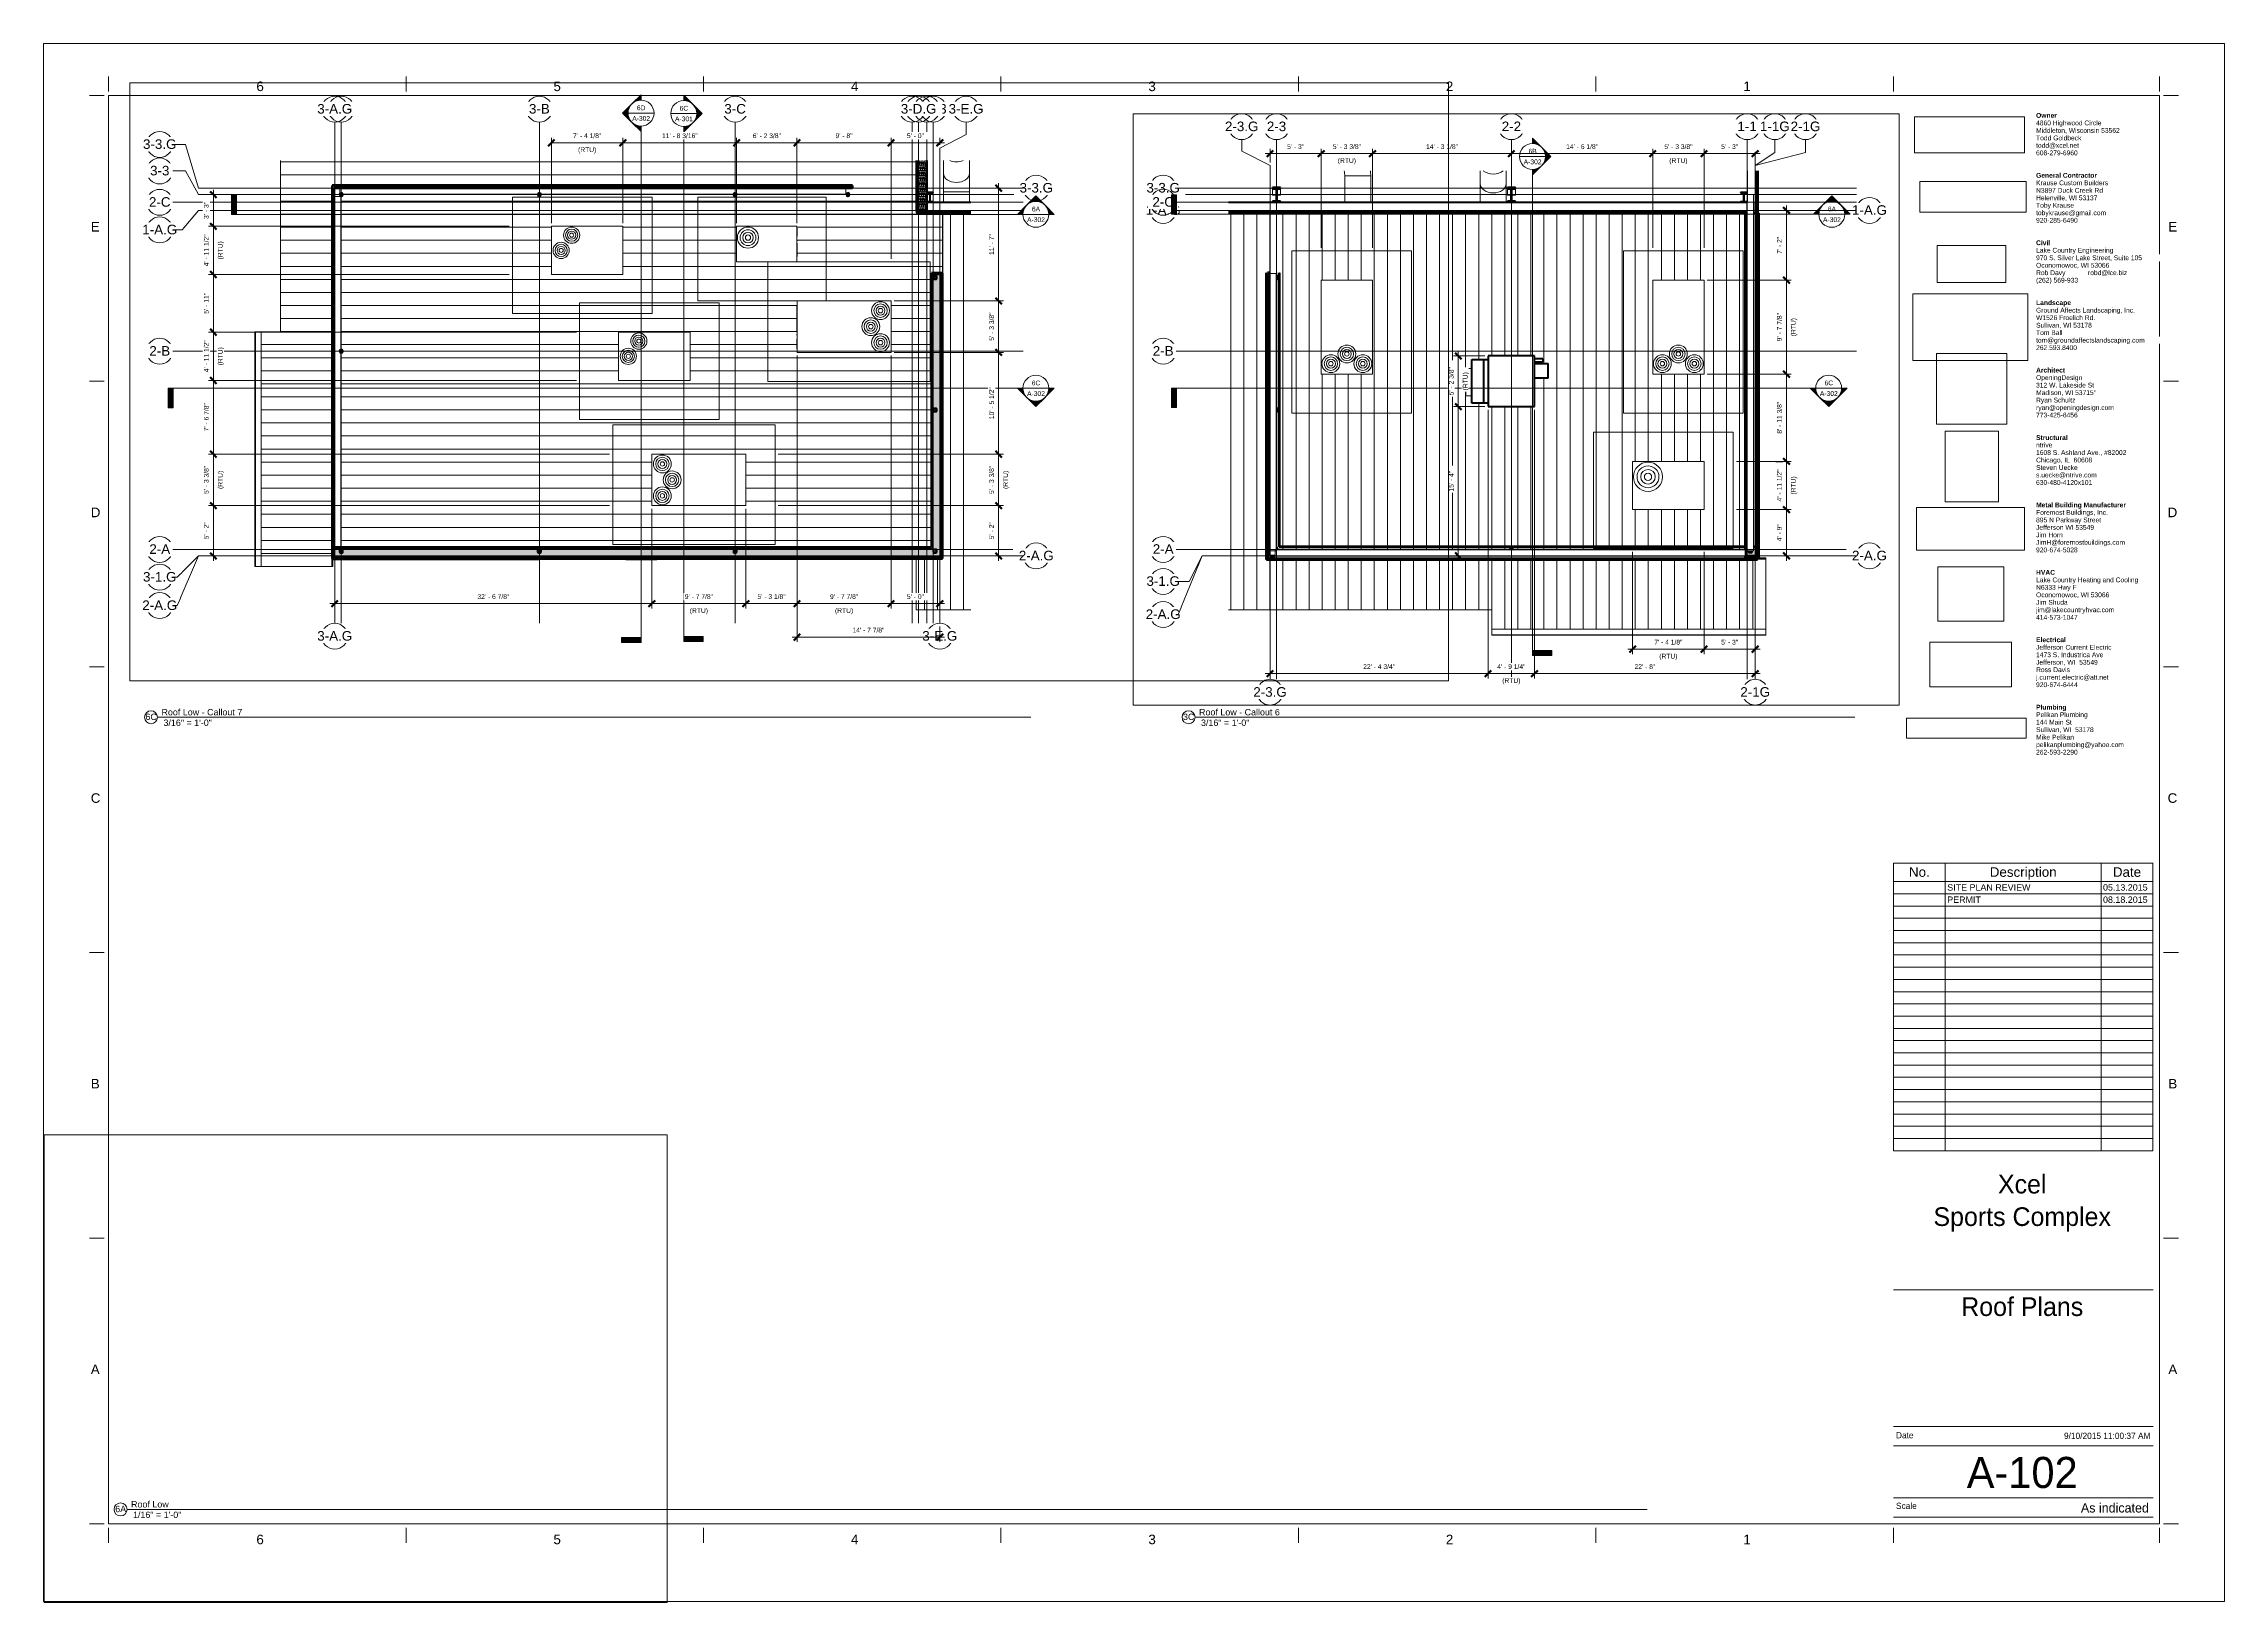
# Paper-space layout 'Layout1' of a CAD drawing. Header units: inches. Extents: x 0 to 42, y 0 to 30.
# The model-space entities are those that its viewports show. They can reach past a viewport. Long polylines and large blocks are cut down to what shows.
import ezdxf

# ---------------------------------------------------------------- set-up
doc = ezdxf.new("R2010")
doc.units = ezdxf.units.IN
doc.header["$MEASUREMENT"] = 0
doc.linetypes.add('Grid Line 1_2_', pattern=[0.875, 0.5, -0.125, 0.125, -0.125])
for name, color, linetype, lineweight in [('A-ANNO-DIMS', 211, 'Continuous', 9), ('A-ANNO-DIMS-64', 211, 'Continuous', 9), ('A-DETL-THIN', 151, 'Continuous', 9), ('A-GLAZ-CWMG', 51, 'Continuous', 9), ('A-ROOF', 132, 'Continuous', 9), ('A-ROOF-OTLN', 132, 'Continuous', 9), ('A-ROOF-PATT', 132, 'Continuous', 9), ('A-WALL', 113, 'Continuous', 9), ('A-WALL-PATT', 111, 'Continuous', 25), ('G-ANNO-SCHD', 231, 'Continuous', 9), ('G-ANNO-SYMB', 111, 'Continuous', 9), ('G-ANNO-TTLB', 6, 'Continuous', 9), ('G-ANNO-TTLB-MEDM', 33, 'Continuous', 20), ('G-ANNO-TTLB-THIN', 151, 'Continuous', 9), ('I-WALL', 2, 'Continuous', 9), ('M-EQPM', 50, 'Continuous', 9), ('M-HVAC-DUCT', 70, 'Continuous', 9), ('S-BEAM', 12, 'Continuous', 9), ('S-COLS', 52, 'Continuous', 9), ('S-GRID', 1, 'Continuous', 9), ('S-GRID-IDEN', 1, 'Continuous', 9)]:
    doc.layers.add(name, color=color, linetype=linetype, lineweight=lineweight)
doc.layers.add('G-ANNO-NPLT', color=191, linetype='Continuous', plot=False)
doc.styles.add('Arial_2', font='arial.ttf', dxfattribs={"height": 11.802395})
doc.styles.add('Arial_3', font='arial.ttf', dxfattribs={"height": 5.901198})
doc.styles.add('Arial_4', font='arial.ttf', dxfattribs={"height": 0.092206})
doc.styles.add('Arial_5', font='arial.ttf', dxfattribs={"height": 0.184412})
doc.styles.add('Arial_6', font='arial.ttf', dxfattribs={"height": 0.122942})
doc.styles.add('Century Gothic_1', font='GOTHIC.TTF', dxfattribs={"height": 0.119759})
doc.styles.add('Century Gothic_2', font='GOTHIC.TTF', dxfattribs={"height": 0.179639})
doc.styles.add('Century Gothic_3', font='GOTHIC.TTF', dxfattribs={"height": 0.598797})
doc.styles.add('Century Gothic_4', font='GOTHIC.TTF', dxfattribs={"height": 0.359278})
doc.dimstyles.new('Linear_-_3_32__Arial', dxfattribs={"dimscale": 12, "dimtxt": 6, "dimasz": 0.666667, "dimexe": 0.5, "dimexo": 0.333333, "dimgap": 0.333333, "dimtad": 1, "dimdec": 4, "dimrnd": 0.0625, "dimzin": 1, "dimdsep": 46, "dimlunit": 4, "dimtxsty": 'Arial_3', "dimblk1": 'OBLIQUE', "dimblk2": 'OBLIQUE', "dimsah": 1, "dimcen": 0.09, "dimdle": 0.5, "dimazin": 0, "dimtfac": 1, "dimtdec": 4, "dimtix": 1, "dimtmove": 0, "dimatfit": 3, "dimfxl": 1, "dimtvp": 1, "dimtfill": 1, "dimfrac": 2, "dimtolj": 1, "dimtzin": 0, "dimarcsym": 2})
doc.dimstyles.new('Linear_-_3_32__Arial_1', dxfattribs={"dimscale": 12, "dimtxt": 6, "dimasz": 0.666667, "dimexe": 0.5, "dimexo": 0.333333, "dimgap": 0.333333, "dimtad": 1, "dimdec": 4, "dimrnd": 0.0625, "dimzin": 1, "dimdsep": 46, "dimlunit": 4, "dimtxsty": 'Arial_3', "dimblk1": 'OBLIQUE', "dimblk2": 'OBLIQUE', "dimsah": 1, "dimcen": 0.09, "dimdle": 0.5, "dimazin": 0, "dimtfac": 1, "dimtdec": 4, "dimtix": 1, "dimtmove": 0, "dimatfit": 3, "dimfxl": 1, "dimtvp": 1, "dimtfill": 1, "dimfrac": 2, "dimtolj": 1, "dimtzin": 0, "dimarcsym": 2})
doc.dimstyles.new('Linear_-_3_32__Arial_2', dxfattribs={"dimscale": 12, "dimtxt": 6, "dimasz": 0.666667, "dimexe": 0.5, "dimexo": 0.333333, "dimgap": 0.333333, "dimtad": 1, "dimdec": 4, "dimrnd": 0.0625, "dimzin": 1, "dimdsep": 46, "dimlunit": 4, "dimtxsty": 'Arial_3', "dimblk1": 'OBLIQUE', "dimblk2": 'OBLIQUE', "dimsah": 1, "dimcen": 0.09, "dimdle": 0.5, "dimazin": 0, "dimtfac": 1, "dimtdec": 4, "dimtix": 1, "dimtmove": 0, "dimatfit": 3, "dimfxl": 1, "dimtvp": 1, "dimtfill": 1, "dimfrac": 2, "dimtolj": 1, "dimtzin": 0, "dimarcsym": 2})
picture_1 = doc.add_image_def('image1.png', size_in_pixel=(1125, 1483))
picture_2 = doc.add_image_def('image2.jpg', size_in_pixel=(477, 79))
picture_3 = doc.add_image_def('image3.png', size_in_pixel=(259, 141))
picture_4 = doc.add_image_def('image4.jpg', size_in_pixel=(150, 124))
picture_5 = doc.add_image_def('image5.jpg', size_in_pixel=(309, 122))
picture_6 = doc.add_image_def('image6.jpg', size_in_pixel=(95, 51))
picture_7 = doc.add_image_def('image7.png', size_in_pixel=(388, 225))
picture_8 = doc.add_image_def('image8.jpg', size_in_pixel=(232, 76))
picture_9 = doc.add_image_def('image9.jpg', size_in_pixel=(900, 259))
picture_10 = doc.add_image_def('image10.jpg', size_in_pixel=(939, 939))
pattern_1 = [(45, (1481.666, 0), (-6.3356768, 6.3356768), []), (45, (1481.666, 9.6), (-6.3356768, 6.3356768), [])]
pattern_2 = [(225, (27173.056, -22360.053), (6.3356768, -6.3356768), []), (225, (27173.056, -22369.653), (6.3356768, -6.3356768), [])]
pattern_3 = [(225, (27462.556, -22360.053), (6.3356768, -6.3356768), []), (225, (27462.556, -22369.653), (6.3356768, -6.3356768), [])]
pattern_4 = [(0, (6331.662, -180.953), (0, 16.082), [])]
pattern_5 = [(45, (6293.989, 0), (-6.3356768, 6.3356768), []), (45, (6293.989, 9.6), (-6.3356768, 6.3356768), [])]
pattern_6 = [(161.57, (6294.309, 0.32), (-2.560496185, -0.000537386), [0, -18.214, 2.022, 0]), (18.43, (6293.669, 0.32), (-2.560496185, 0.000537386), [0, -18.214, 2.022, 0]), (108.43, (6294.309, 0.32), (1.27922091, -6.400876726), [6.07, -14.166]), (71.57, (6293.669, 0.32), (1.27922091, 6.400876726), [6.07, -14.166])]
pattern_7 = [(0, (6293.989, 0), (0, 8), []), (90, (6293.989, 0), (-8, 5e-16), [])]

psp = doc.layouts.get("Layout1")

msp = doc.modelspace()

# ---------------------------------------------------------------- texts
at = {"layer": 'G-ANNO-SYMB', "char_height": 5.901198, "attachment_point": 2, "line_spacing_factor": 0.938532, "style": 'Arial_3'}
for s, insert, width in [('6D', (28733.36721, -22240.14471), 12.528), ('6C', (28786.04759, -22240.69231), 12.528), ('A-302', (28733.36721, -22253.23554), 26.208), ('A-301', (28786.04759, -22253.78314), 26.208), ('6B', (27488.68789, -22293.66055), 12.024), ('A-302', (27488.68789, -22306.75138), 26.208), ('6A', (27857.66137, -22364.91089), 12.024), ('6A', (29220.02677, -22364.91089), 12.024), ('A-302', (27857.66137, -22378.00171), 26.208), ('A-302', (29220.02677, -22378.00171), 26.208), ('6C', (27853.83034, -22579.18421), 12.528), ('6C', (29220.02677, -22579.18421), 12.528), ('A-302', (27853.83034, -22592.27503), 26.208), ('A-302', (29220.02677, -22592.27503), 26.208)]:
    msp.add_mtext(s, dxfattribs=dict(at, insert=insert, width=width))

# ---------------------------------------------------------------- blocks, each defined once
blk = doc.blocks.new('XCEL - E1 30 x 42 Horizontal - E1 30x42 Horizontal-11829-Roof Plans')
at = {"layer": 'G-ANNO-TTLB-MEDM'}
for p, q in [((1.159, 29.014), (0.872, 29.014)), ((1.24, 29.094), (1.24, 29.381)), ((1.24, 29.014), (1.24, 1.514)), ((40.74, 29.014), (1.24, 29.014)), ((6.969, 29.094), (6.969, 29.381)), ((12.698, 29.094), (12.698, 29.381)), ((18.427, 29.094), (18.427, 29.381)), ((24.156, 29.094), (24.156, 29.381)), ((29.885, 29.094), (29.885, 29.381)), ((35.615, 29.094), (35.615, 29.381)), ((40.74, 29.094), (40.74, 29.381)), ((40.74, 29.014), (40.74, 1.514)), ((40.82, 29.014), (41.108, 29.014)), ((1.159, 23.514), (0.872, 23.514)), ((40.82, 23.514), (41.108, 23.514)), ((1.159, 18.014), (0.872, 18.014)), ((40.82, 18.014), (41.108, 18.014)), ((40.615, 14.233), (35.615, 14.233)), ((1.159, 12.514), (0.872, 12.514)), ((40.82, 12.514), (41.108, 12.514)), ((1.159, 7.014), (0.872, 7.014)), ((40.82, 7.014), (41.108, 7.014)), ((35.615, 6.02), (40.615, 6.02)), ((1.159, 1.514), (0.872, 1.514)), ((1.24, 1.514), (40.74, 1.514)), ((1.24, 1.433), (1.24, 1.146)), ((6.969, 1.433), (6.969, 1.146)), ((12.698, 1.433), (12.698, 1.146)), ((18.427, 1.433), (18.427, 1.146)), ((24.156, 1.433), (24.156, 1.146)), ((29.885, 1.433), (29.885, 1.146)), ((40.615, 1.639), (35.615, 1.639)), ((35.615, 1.433), (35.615, 1.146)), ((40.74, 1.433), (40.74, 1.146)), ((40.82, 1.514), (41.108, 1.514))]:
    blk.add_line(p, q, dxfattribs=at)
at = {"layer": 'G-ANNO-TTLB-THIN'}
for p, q in [((-0.01, 30.014), (41.99, 30.014)), ((-0.01, 0.014), (-0.01, 30.014)), ((41.99, 0.014), (41.99, 30.014)), ((35.615, 3.389), (40.615, 3.389)), ((35.615, 3.014), (40.615, 3.014)), ((35.615, 2.014), (40.615, 2.014)), ((-0.01, 0.014), (41.99, 0.014))]:
    blk.add_line(p, q, dxfattribs=at)
at = {"layer": 'G-ANNO-TTLB', "char_height": 0.09221, "attachment_point": 1, "line_spacing_factor": 0.938532, "style": 'Arial_4', "bg_fill": 3, "box_fill_scale": 1.25, "bg_fill_color": 0, "bg_fill_transparency": 0}
for s, insert, width in [('\\fArial|b1|i0|c0|p34|;Civil', (38.363, 26.225), 0.28768), ('\\fArial|b1|i0|c0|p34|;Structural', (38.363, 22.475), 0.64856), ('\\fArial|b1|i0|c0|p34|;HVAC', (38.363, 19.879), 0.41876), ('\\fArial|b1|i0|c0|p34|;Electrical', (38.363, 18.581), 0.61622)]:
    blk.add_mtext(s, dxfattribs=dict(at, insert=insert, width=width))
at = {"layer": 'G-ANNO-TTLB'}
image = blk.add_image(picture_8, insert=(36.024, 27.911), size_in_units=(2.118, 0.694), dxfattribs=at)
image.dxf.flags = 7
image = blk.add_image(picture_9, insert=(36.126, 26.77), size_in_units=(2.048, 0.589), dxfattribs=at)
image.dxf.flags = 7
image = blk.add_image(picture_6, insert=(36.46, 25.417), size_in_units=(1.319, 0.708), dxfattribs=at)
image.dxf.flags = 7
image = blk.add_image(picture_7, insert=(35.988, 23.91), size_in_units=(2.218, 1.286), dxfattribs=at)
image.dxf.flags = 7
image = blk.add_image(picture_10, insert=(36.444, 22.689), size_in_units=(1.358, 1.358), dxfattribs=at)
image.dxf.flags = 7
image = blk.add_image(picture_1, insert=(36.612, 21.192), size_in_units=(1.03, 1.357), dxfattribs=at)
image.dxf.flags = 7
image = blk.add_image(picture_5, insert=(36.062, 20.262), size_in_units=(2.078, 0.821), dxfattribs=at)
image.dxf.flags = 7
image = blk.add_image(picture_4, insert=(36.474, 18.891), size_in_units=(1.268, 1.049), dxfattribs=at)
image.dxf.flags = 7
image = blk.add_image(picture_3, insert=(36.315, 17.631), size_in_units=(1.574, 0.857), dxfattribs=at)
image.dxf.flags = 7
image = blk.add_image(picture_2, insert=(35.866, 16.643), size_in_units=(2.303, 0.381), dxfattribs=at)
image.dxf.flags = 7
at = {"layer": 'G-ANNO-TTLB', "bg_fill": 3, "box_fill_scale": 1.25, "bg_fill_color": 0, "bg_fill_transparency": 0}
for s, insert, char_height, width, attachment_point, line_spacing_factor, style in [('6', (4.088, 29.283), 0.184, 0.171, 1, 0.938532, 'Arial_5'), ('5', (9.809, 29.283), 0.184, 0.171, 1, 0.938532, 'Arial_5'), ('4', (15.538, 29.283), 0.184, 0.171, 1, 0.938532, 'Arial_5'), ('3', (21.267, 29.283), 0.184, 0.171, 1, 0.938532, 'Arial_5'), ('2', (26.996, 29.283), 0.184, 0.171, 1, 0.938532, 'Arial_5'), ('1', (32.725, 29.283), 0.184, 0.171, 1, 0.938532, 'Arial_5'), ('\\fArial|b1|i0|c0|p34|;Owner', (38.363, 28.677), 0.09221, 0.44259, 1, 0.938532, 'Arial_4'), ('\\fArial|b1|i0|c0|p34|;General Contractor', (38.363, 27.523), 0.09221, 1.28521, 1, 0.938532, 'Arial_4'), ('E', (0.898, 26.579), 0.184, 0.20475, 1, 0.938532, 'Arial_5'), ('E', (41.082, 26.579), 0.184, 0.20475, 3, 0.938532, 'Arial_5'), ('Lake Country Engineering', (38.363, 26.081), 0.09221, 1.74142, 1, 0.938532, 'Arial_4'), ('\\fArial|b1|i0|c0|p34|;Landscape', (38.363, 25.071), 0.09221, 0.73708, 1, 0.938532, 'Arial_4'), ('\\fArial|b1|i0|c0|p34|;Architect', (38.363, 23.773), 0.09221, 0.59069, 1, 0.938532, 'Arial_4'), ('ntrive', (38.363, 22.331), 0.0922, 0.37109, 1, 0.938532, 'Arial_4'), ('D', (0.898, 21.079), 0.184, 0.2205, 1, 0.938532, 'Arial_5'), ('\\fArial|b1|i0|c0|p34|;Metal Building Manufacturer', (38.363, 21.177), 0.09221, 1.8793, 1, 0.938532, 'Arial_4'), ('D', (41.082, 21.079), 0.184, 0.2205, 3, 0.938532, 'Arial_5'), ('Lake Country Heating and Cooling', (38.363, 19.734), 0.09221, 2.30317, 1, 0.938532, 'Arial_4'), ('Jefferson Current Electric', (38.363, 18.436), 0.09221, 1.71418, 1, 0.938532, 'Arial_4'), ('\\fArial|b1|i0|c0|p34|;Plumbing', (38.363, 17.283), 0.09221, 0.62814, 1, 0.938532, 'Arial_4'), ('C', (0.898, 15.579), 0.184, 0.2205, 1, 0.938532, 'Arial_5'), ('C', (41.082, 15.579), 0.184, 0.2205, 3, 0.938532, 'Arial_5'), ('B', (0.898, 10.079), 0.184, 0.20475, 1, 0.938532, 'Arial_5'), ('B', (41.082, 10.079), 0.184, 0.20475, 3, 0.938532, 'Arial_5'), ('A', (0.898, 4.579), 0.184, 0.20475, 1, 0.938532, 'Arial_5'), ('A', (41.082, 4.579), 0.184, 0.20475, 3, 0.938532, 'Arial_5'), ('Date', (35.665, 3.278), 0.1198, 0.4725, 1, 0.984117, 'Century Gothic_1'), ('Scale', (35.665, 1.919), 0.1198, 0.5265, 1, 0.984117, 'Century Gothic_1'), ('6', (4.088, 1.304), 0.184, 0.171, 1, 0.938532, 'Arial_5'), ('5', (9.809, 1.304), 0.184, 0.171, 1, 0.938532, 'Arial_5'), ('4', (15.538, 1.304), 0.184, 0.171, 1, 0.938532, 'Arial_5'), ('3', (21.267, 1.304), 0.184, 0.171, 1, 0.938532, 'Arial_5'), ('2', (26.996, 1.304), 0.184, 0.171, 1, 0.938532, 'Arial_5'), ('1', (32.725, 1.304), 0.184, 0.171, 1, 0.938532, 'Arial_5')]:
    blk.add_mtext(s, dxfattribs=dict(at, insert=insert, char_height=char_height, width=width, attachment_point=attachment_point, line_spacing_factor=line_spacing_factor, style=style))
at = {"layer": 'G-ANNO-TTLB', "char_height": 0.09221, "attachment_point": 1, "line_spacing_factor": 0.938532, "style": 'Arial_4', "bg_fill": 3, "box_fill_scale": 1.25, "bg_fill_color": 0, "bg_fill_transparency": 0}
for s, insert, width in [('4860 Highwood Circle', (38.363, 28.533), 1.47416), ('Krause Custom Builders', (38.363, 27.379), 1.63077), ('970 S. Silver Lake Street, Suite 105', (38.363, 25.936), 2.39509), ('Ground Affects Landscaping, Inc.', (38.363, 24.927), 2.24019), ('OpeningDesign', (38.363, 23.629), 1.03838), ('1608 S. Ashland Ave., #82002', (38.363, 22.186), 2.03762), ('Foremost Buildings, Inc.', (38.363, 21.033), 1.62396), ('N6333 Hwy F', (38.363, 19.59), 0.90901), ('1473 S. Industrica Ave', (38.363, 18.292), 1.52183), ('Pelikan Plumbing', (38.363, 17.138), 1.16605)]:
    blk.add_mtext(s, dxfattribs=dict(at, insert=insert, width=width))
for s, insert, width in [('Middleton, Wisconsin 53562', (38.363, 28.388), 1.89633), ('N3897 Duck Creek Rd', (38.363, 27.234), 1.51161), ('Oconomowoc, WI 53066', (38.363, 25.792), 1.65971), ('W1526 Froelich Rd.', (38.363, 24.783), 1.34309), ('312 W. Lakeside St', (38.363, 23.484), 1.31926), ('Chicago, IL  60608', (38.363, 22.042), 1.26649), ('895 N Parkway Street', (38.363, 20.888), 1.46565), ('Oconomowoc, WI 53066', (38.363, 19.446), 1.65971), ('Jefferson, WI  53549', (38.363, 18.148), 1.40778), ('144 Main St', (38.363, 16.994), 0.80347)]:
    blk.add_mtext(s, dxfattribs=dict(at, insert=insert, width=width))
at = {"layer": 'G-ANNO-TTLB', "attachment_point": 1, "line_spacing_factor": 0.938532, "style": 'Arial_4', "bg_fill": 3, "box_fill_scale": 1.25, "bg_fill_color": 0, "bg_fill_transparency": 0}
for s, insert, char_height, width in [('Todd Goldbeck', (38.363, 28.244), 0.09221, 1.02306), ('Helenville, WI 53137', (38.363, 27.09), 0.09221, 1.39416), ('Rob Davy', (38.363, 25.648), 0.0922, 0.66048), ('robd@lce.biz', (39.363, 25.648), 0.09221, 0.88178), ('Sullivan, WI 53178', (38.363, 24.638), 0.09221, 1.26819), ('Madison, WI 53715"', (38.363, 23.34), 0.09221, 1.36181), ('Steven Uecke', (38.363, 21.898), 0.09221, 0.94135), ('Jefferson WI 53549', (38.363, 20.744), 0.09221, 1.32266), ('Jim Shuda', (38.363, 19.302), 0.0922, 0.71325), ('Ross Davis', (38.363, 18.004), 0.0922, 0.76772), ('Sullivan, WI  53178', (38.363, 16.85), 0.09221, 1.31075)]:
    blk.add_mtext(s, dxfattribs=dict(at, insert=insert, char_height=char_height, width=width))
for s, insert, char_height, width in [('todd@xcel.net', (38.363, 28.1), 0.09221, 0.96859), ('Toby Krause', (38.363, 26.946), 0.09221, 0.85284), ('(262) 569-933', (38.363, 25.504), 0.09221, 0.94646), ('Tom Ball', (38.363, 24.494), 0.0922, 0.59579), ('Ryan Schultz', (38.363, 23.196), 0.09221, 0.88518), ('s.uecke@ntrive.com', (38.363, 21.754), 0.09221, 1.37543), ('Jim Horn', (38.363, 20.6), 0.0922, 0.60601), ('jim@lakecountryhvac.com', (38.363, 19.158), 0.09221, 1.76695), ('j.current.electric@att.net', (38.363, 17.859), 0.09221, 1.64609), ('Mike Pelikan', (38.363, 16.706), 0.09221, 0.85624)]:
    blk.add_mtext(s, dxfattribs=dict(at, insert=insert, char_height=char_height, width=width))
at = {"layer": 'G-ANNO-TTLB', "char_height": 0.09221, "attachment_point": 1, "line_spacing_factor": 0.938532, "style": 'Arial_4', "bg_fill": 3, "box_fill_scale": 1.25, "bg_fill_color": 0, "bg_fill_transparency": 0}
for s, insert, width in [('608-279-6960', (38.363, 27.956), 0.93625), ('tobykrause@gmail.com', (38.363, 26.802), 1.57971), ('tom@groundaffectslandscaping.com', (38.363, 24.35), 2.45808), ('ryan@openingdesign.com', (38.363, 23.052), 1.75163), ('630-480-4120x101', (38.363, 21.609), 1.26308), ('JimH@foremostbuildings.com', (38.363, 20.456), 2.01378), ('414-573-1047', (38.363, 19.013), 0.93625), ('920-674-6444', (38.363, 17.715), 0.93625), ('pelikanplumbing@yahoo.com', (38.363, 16.561), 1.97804)]:
    blk.add_mtext(s, dxfattribs=dict(at, insert=insert, width=width))
for s, insert, width in [('920-285-6490', (38.363, 26.658), 0.93625), ('262.593.8400', (38.363, 24.206), 0.91923), ('773-425-6456', (38.363, 22.908), 0.93625), ('920-674-5028', (38.363, 20.311), 0.93625), ('262-593-2290', (38.363, 16.417), 0.93625)]:
    blk.add_mtext(s, dxfattribs=dict(at, insert=insert, width=width))
blk = doc.blocks.new('Viewport - View Title-1830-Roof Plans')
at = {"layer": 'G-ANNO-TTLB'}
for start, end in [(0, 180), (180, 360)]:
    blk.add_arc((-0.125, 0), 0.125, start, end, dxfattribs=at)
blk = doc.blocks.new('Carrier_48TC_Standard_Efficiency_Gas_Heat_Electric_Cooling_Packaged_Rooftop_Unit_3_to_15_nominal_tons - 15 ton 48TC__16-873539-Roof Low - Callout 6')
at = {"layer": 'M-EQPM'}
for p, q in [((-105.937, -79.688), (-105.937, 67.687)), ((-105.937, 67.687), (93.938, 67.687)), ((93.938, 67.687), (93.938, -79.688)), ((57.937, 31.687), (-57.937, 31.687)), ((-57.937, 31.687), (-57.937, -31.688)), ((57.937, -31.688), (57.937, 31.687)), ((58.062, 27.312), (57.937, 27.312)), ((58.062, 27.312), (58.062, 15.437)), ((57.937, 15.437), (58.062, 15.437)), ((58.062, 10.336), (57.937, 10.336)), ((58.062, 10.318), (58.062, 10.336)), ((58.062, 10.336), (58.062, 9.289)), ((57.937, 9.289), (58.062, 9.289)), ((58.062, 9.289), (58.062, 9.307)), ((58.062, 6.687), (57.937, 6.687)), ((58.062, 6.687), (58.062, -25.063)), ((57.937, -25.063), (58.062, -25.063)), ((-57.937, -31.688), (57.937, -31.688)), ((93.938, -79.688), (-105.937, -79.688))]:
    blk.add_line(p, q, dxfattribs=at)
for centre, radius in [((-44.937, 19.687), 11), ((-44.937, 19.687), 8.25), ((-44.937, 19.687), 5.5), ((-44.937, 19.687), 2.75), ((-32.937, 0), 11), ((-32.937, 0), 8.25), ((-32.937, 0), 5.5), ((-32.937, 0), 2.75), ((-44.937, -19.688), 11), ((-44.937, -19.688), 8.25), ((-44.937, -19.688), 5.5), ((-44.937, -19.688), 2.75)]:
    blk.add_circle(centre, radius, dxfattribs=at)
blk = doc.blocks.new('Carrier_48TC_Standard_Efficiency_Gas_Heat_Electric_Cooling_Packaged_Rooftop_Unit_3_to_15_nominal_tons - 12_5 ton 48TC__14-1350227-Roof Low - Callout 6')
at = {"layer": 'M-EQPM'}
for p, q in [((-92.062, -75.063), (-92.062, 65.75)), ((-92.062, 65.75), (80.063, 65.75)), ((80.063, 65.75), (80.063, -75.063)), ((44.063, 29.75), (-44.062, 29.75)), ((-44.062, 29.75), (-44.062, -29.75)), ((44.063, -29.75), (44.063, 29.75)), ((44.188, 24.75), (44.063, 24.75)), ((44.188, 24.75), (44.188, 12.125)), ((44.063, 12.125), (44.188, 12.125)), ((44.188, 8.148), (44.063, 8.148)), ((44.188, 8.131), (44.188, 8.148)), ((44.188, 8.148), (44.188, 7.102)), ((44.063, 7.102), (44.188, 7.102)), ((44.188, 7.102), (44.188, 7.119)), ((44.188, 4.875), (44.063, 4.875)), ((44.188, 4.875), (44.188, -23.5)), ((44.063, -23.5), (44.188, -23.5)), ((-44.062, -29.75), (44.063, -29.75)), ((-92.062, -77.75), (-92.062, -75.625)), ((80.063, -75.622), (80.063, -77.75)), ((80.063, -77.75), (-92.062, -77.75))]:
    blk.add_line(p, q, dxfattribs=at)
for radius in [18, 13.5, 9, 4.5]:
    blk.add_circle((-25.062, 10.75), radius, dxfattribs=at)
blk = doc.blocks.new('he3xrtf - 115 V Single Phase-880047-Roof Low - Callout 6')
at = {"layer": 'M-EQPM', "lineweight": 40}
for p, q in [((28.625, 31.187), (-28.625, 31.187)), ((-28.625, 31.187), (-28.625, -31.188)), ((28.625, -31.188), (28.625, 31.187)), ((28.625, 27), (33.75, 27)), ((28.625, -27), (28.625, 27)), ((33.75, 27), (48.5, 27)), ((33.75, 27), (33.75, -27)), ((48.5, 27), (48.5, -27)), ((-45.375, -4), (-28.625, -4)), ((-45.375, -4), (-45.375, -22)), ((-28.625, -4), (-28.625, -22)), ((-28.625, -22), (-45.375, -22)), ((-38.75, -27.81), (-38.75, -23.81)), ((-28.625, -23.81), (-38.75, -23.81)), ((33.75, -27), (28.625, -27)), ((48.5, -27), (33.75, -27)), ((-38.75, -27.81), (-28.625, -27.81)), ((-28.625, -31.188), (28.625, -31.188))]:
    blk.add_line(p, q, dxfattribs=at)
blk = doc.blocks.new('Rectangular Mullion - Profile_Polycarbonate_Upper and left-1528482-Roof Low - Callout 6')
at = {"layer": 'A-GLAZ-CWMG', "lineweight": 30}
for p, q in [((-3.622, 1.141125), (0, 1.141125)), ((-3.622, 0.787125), (-3.622, 1.141125)), ((0, 1.141125), (0, -0.984875)), ((-3.372, 0.787125), (-3.622, 0.787125)), ((-0.0625, 1.078625), (-3.5595, 1.078625)), ((-3.5595, 1.078625), (-3.5595, 0.849625)), ((-3.5595, 0.849625), (-3.372, 0.849625)), ((-3.372, 0.849625), (-3.372, 0.787125)), ((-0.0625, -0.922375), (-0.0625, 1.078625)), ((-2.834, -0.984875), (-2.834, -0.859875)), ((-2.834, -0.859875), (-2.7715, -0.859875)), ((0, -0.984875), (-2.834, -0.984875)), ((-2.7715, -0.859875), (-2.7715, -0.922375)), ((-2.7715, -0.922375), (-0.0625, -0.922375))]:
    blk.add_line(p, q, dxfattribs=at)
blk = doc.blocks.new('Girt_C - 8_D-1472943-Roof Low - Callout 6')
at = {"layer": 'S-BEAM'}
for p, q in [((26269.89, -22787.803), (25689.64, -22787.803)), ((25689.64, -22795.615), (25689.64, -22787.99)), ((26269.89, -22787.803), (26269.89, -22787.99)), ((26269.89, -22787.99), (26269.89, -22795.615)), ((25689.64, -22795.803), (25689.64, -22795.615)), ((25689.64, -22795.803), (26269.89, -22795.803)), ((26269.89, -22795.615), (26269.89, -22795.803))]:
    blk.add_line(p, q, dxfattribs=at)
blk = doc.blocks.new('Girt_C - 8_D-1405606-Roof Low - Callout 6')
at = {"layer": 'S-BEAM'}
for p, q in [((25682.89, -22447.303), (25682.89, -22789.053)), ((25682.89, -22447.303), (25683.078, -22447.303)), ((25683.078, -22447.303), (25690.703, -22447.303)), ((25690.703, -22447.303), (25690.89, -22447.303)), ((25690.89, -22789.053), (25690.89, -22447.303)), ((25683.078, -22789.053), (25682.89, -22789.053)), ((25690.703, -22789.053), (25683.078, -22789.053))]:
    blk.add_line(p, q, dxfattribs=at)
blk = doc.blocks.new('columns and girder2 - one-1334686-Roof Low - Callout 6')
at = {"layer": 'S-BEAM'}
h = blk.add_hatch(dxfattribs=at)
h.set_pattern_fill('FP_23', color=256, style=0, pattern_type=2)
h.set_pattern_definition(pattern_2)
h.paths.add_polyline_path([(0, -1.25), (-5, -1.25), (-5, -2), (5, -2), (5, -1.25)], flags=0)
h.paths.add_polyline_path([(-5, -17.034), (-5, -18.548), (5, -18.548), (5, -17.034)], flags=0)
h = blk.add_hatch(dxfattribs=at)
h.set_pattern_fill('FP_23', color=256, style=0, pattern_type=2)
h.set_pattern_definition(pattern_2)
h.paths.add_polyline_path([(-0.625, -2), (-0.625, -17.034), (0.625, -17.034), (0.625, -2)], flags=0)
at = {"layer": 'S-BEAM', "lineweight": 40}
for p, q in [((-5, -1.25), (-5, -2)), ((5, -2), (5, -1.25)), ((-5, -2), (5, -2)), ((0.625, -2), (-0.625, -2)), ((-0.625, -2), (-0.625, -17.034)), ((0.625, -17.034), (0.625, -2)), ((5, -17.034), (-5, -17.034)), ((-5, -17.034), (-5, -18.548)), ((-0.625, -17.034), (0.625, -17.034)), ((5, -18.548), (5, -17.034)), ((-5, -18.548), (5, -18.548))]:
    blk.add_line(p, q, dxfattribs=at)
at = {"layer": 'S-BEAM'}
for p, q in [((-5, -17.034), (-5, -9.204)), ((-0.625, -9.204), (-5, -9.204)), ((5, -9.204), (0.625, -9.204)), ((5, -9.204), (5, -17.034))]:
    blk.add_line(p, q, dxfattribs=at)
blk = doc.blocks.new('columns and girder2 - one-V16-Roof Low - Callout 6')
at = {"layer": 'S-BEAM'}
h = blk.add_hatch(dxfattribs=at)
h.set_pattern_fill('FP_24', color=256, style=0, pattern_type=2)
h.set_pattern_definition(pattern_3)
h.paths.add_polyline_path([(5, -1.25), (-5, -1.25), (-5, -2), (5, -2)], flags=0)
h.paths.add_polyline_path([(-5, -17.034), (-5, -18.548), (5, -18.548), (5, -17.034)], flags=0)
h = blk.add_hatch(dxfattribs=at)
h.set_pattern_fill('FP_24', color=256, style=0, pattern_type=2)
h.set_pattern_definition(pattern_3)
h.paths.add_polyline_path([(-0.625, -2), (-0.625, -17.034), (0.625, -17.034), (0.625, -2)], flags=0)
at = {"layer": 'S-BEAM', "lineweight": 40}
for p, q in [((-5, -1.25), (-5, -2)), ((5, -2), (5, -1.25)), ((-5, -2), (5, -2)), ((0.625, -2), (-0.625, -2)), ((-0.625, -2), (-0.625, -17.034)), ((0.625, -17.034), (0.625, -2)), ((5, -17.034), (-5, -17.034)), ((-5, -17.034), (-5, -18.548)), ((-0.625, -17.034), (0.625, -17.034)), ((5, -18.548), (5, -17.034)), ((-5, -18.548), (5, -18.548))]:
    blk.add_line(p, q, dxfattribs=at)
at = {"layer": 'S-BEAM'}
for p, q in [((-5, -17.034), (-5, -9.204)), ((-0.625, -9.204), (-5, -9.204)), ((5, -9.204), (0.625, -9.204)), ((5, -9.204), (5, -17.034))]:
    blk.add_line(p, q, dxfattribs=at)
blk = doc.blocks.new('Girt_C - 8_D-1405608-Roof Low - Callout 6')
at = {"layer": 'S-BEAM'}
for p, q in [((26272.035, -22350.053), (26279.203, -22350.053)), ((26279.39, -22789.053), (26279.39, -22350.053)), ((26271.39, -22359.553), (26271.39, -22789.053)), ((26271.578, -22789.053), (26271.39, -22789.053)), ((26279.203, -22789.053), (26271.578, -22789.053)), ((26279.39, -22789.053), (26279.203, -22789.053))]:
    blk.add_line(p, q, dxfattribs=at)
blk = doc.blocks.new('Girt_C - 8_D-1411125-Roof Low - Callout 6')
at = {"layer": 'S-BEAM'}
for p, q in [((26280.744, -22359.553), (26280.744, -22372.928)), ((26280.815, -22359.553), (26280.815, -22372.928)), ((26281.39, -22359.553), (26281.39, -22372.928))]:
    blk.add_line(p, q, dxfattribs=at)
blk = doc.blocks.new('Girt_Z - 10_D-1472864-Roof Low - Callout 6')
at = {"layer": 'S-BEAM'}
for p, q in [((26270.89, -22359.553), (25632.099, -22359.553)), ((26270.89, -22359.553), (26270.89, -22360.127)), ((26270.89, -22360.127), (25632.099, -22360.127)), ((26270.89, -22360.198), (25632.099, -22360.198)), ((26270.89, -22360.127), (26270.89, -22360.198)), ((26270.89, -22360.198), (26270.89, -22369.365)), ((25632.099, -22369.553), (26270.89, -22369.553)), ((26270.89, -22369.365), (26270.89, -22369.553))]:
    blk.add_line(p, q, dxfattribs=at)
blk = doc.blocks.new('Girt_Z - 10_D-1223971-Roof Low - Callout 6')
at = {"layer": 'S-BEAM'}
for p, q in [((26271.39, -22320.767), (26271.39, -22359.553)), ((26271.965, -22320.767), (26271.965, -22359.553)), ((26272.035, -22320.767), (26272.035, -22359.553)), ((26281.39, -22359.553), (26281.39, -22320.767)), ((26271.965, -22359.553), (26271.39, -22359.553)), ((26272.035, -22359.553), (26271.965, -22359.553)), ((26281.203, -22359.553), (26272.035, -22359.553)), ((26281.39, -22359.553), (26281.203, -22359.553))]:
    blk.add_line(p, q, dxfattribs=at)
blk = doc.blocks.new('Rectangular Mullion - Profile_Polycarbonate_right-1125060-Roof Low - Callout 6')
at = {"layer": 'A-GLAZ-CWMG', "lineweight": 30}
for p, q in [((-1.25, 1.141), (-3.622, 1.141)), ((-3.622, 1.141), (-3.622, 0.787)), ((-3.622, 0.787), (-3.372, 0.787)), ((-3.559, 0.85), (-3.559, 1.079)), ((-3.559, 1.079), (-1.25, 1.079)), ((-3.372, 0.85), (-3.559, 0.85)), ((-3.372, 0.787), (-3.372, 0.85)), ((-2.772, -0.86), (-2.834, -0.86)), ((-2.834, -0.86), (-2.834, -0.985)), ((-2.834, -0.985), (-1.25, -0.985)), ((-2.772, -0.922), (-2.772, -0.86)), ((-1.25, -0.922), (-2.772, -0.922))]:
    blk.add_line(p, q, dxfattribs=at)
blk = doc.blocks.new('HSS-Hollow Structural Section - HSS1-1_2X1-1_2X1_8 - Obsolete-1395972-Roof Low - Callout 6')
at = {"layer": 'S-BEAM'}
for p, q in [((26285.64, -22797.5), (26284.703, -22797.5)), ((26294.39, -22797.5), (26286.203, -22797.5)), ((26294.39, -22797.501), (26294.39, -22797.544)), ((26294.39, -22797.544), (26294.39, -22797.785)), ((26294.39, -22797.785), (26294.39, -22798.82)), ((26272.64, -22799.043), (26294.39, -22799.043)), ((26294.39, -22798.82), (26294.39, -22799.043))]:
    blk.add_line(p, q, dxfattribs=at)
blk = doc.blocks.new('Rectangular Elbow - Radius - 1 W-1441015-Roof Low - Callout 6')
at = {"layer": 'M-HVAC-DUCT'}
for p, q in [((25924.865, -22564.178), (25924.865, -22598.178)), ((25924.865, -22598.178), (25924.865, -22564.178)), ((25924.865, -22564.178), (25932.264, -22564.178)), ((25924.865, -22598.178), (25932.264, -22598.178))]:
    blk.add_line(p, q, dxfattribs=at)
blk = doc.blocks.new('Round Elbow - 1_0 D-1542880-Roof Low - Callout 6')
at = {"layer": 'M-HVAC-DUCT'}
for p, q in [((25775.621, -22327.053), (25775.484, -22327.053)), ((25776.203, -22327.053), (25775.863, -22327.053)), ((25777.292, -22327.053), (25776.701, -22327.053)), ((25778.791, -22327.053), (25777.989, -22327.053)), ((25780.17, -22327.053), (25779.687, -22327.053)), ((25780.676, -22327.053), (25780.17, -22327.053)), ((25782.888, -22327.053), (25781.759, -22327.053)), ((25785.362, -22327.053), (25784.095, -22327.053)), ((25788.022, -22327.053), (25786.671, -22327.053)), ((25790.787, -22327.053), (25789.394, -22327.053)), ((25793.574, -22327.053), (25792.181, -22327.053)), ((25796.297, -22327.053), (25794.946, -22327.053)), ((25798.873, -22327.053), (25797.606, -22327.053)), ((25801.225, -22327.053), (25800.08, -22327.053)), ((25802.798, -22327.053), (25802.292, -22327.053)), ((25803.281, -22327.053), (25802.798, -22327.053)), ((25804.979, -22327.053), (25804.177, -22327.053)), ((25806.267, -22327.053), (25805.676, -22327.053)), ((25807.105, -22327.053), (25806.743, -22327.053)), ((25807.484, -22327.053), (25807.347, -22327.053))]:
    blk.add_line(p, q, dxfattribs=at)
at = {"layer": 'M-HVAC-DUCT', "flags": 128}
for points in [[(25774.784, -22320.767), (25774.881, -22321.191), (25775.032, -22321.963), (25775.163, -22322.751), (25775.272, -22323.551), (25775.359, -22324.361), (25775.424, -22325.179), (25775.465, -22326.003), (25775.483, -22326.829), (25775.484, -22327.053)], [(25807.484, -22327.053), (25807.459, -22325.321), (25807.386, -22323.59), (25807.263, -22321.863), (25807.154, -22320.767)]]:
    blk.add_lwpolyline(points, dxfattribs=at)
blk = doc.blocks.new('Round Elbow - 1_0 D-1571915-Roof Low - Callout 6')
at = {"layer": 'M-HVAC-DUCT'}
for start_param, end_param in [(3.837629, 4.712389), (4.712389, 5.587149)]:
    blk.add_ellipse((25958.544, -22313.514), major_axis=(16, 0), ratio=0.707107, start_param=start_param, end_param=end_param, dxfattribs=at)
blk = doc.blocks.new('Round Elbow - 1_0 D-V17-Roof Low - Callout 6')
at = {"layer": 'M-HVAC-DUCT', "flags": 128}
for points in [[(25942.544, -22358.803), (25942.544, -22358.065), (25942.544, -22356.787), (25942.544, -22355.514), (25942.544, -22354.246), (25942.544, -22352.987), (25942.544, -22351.738), (25942.544, -22350.501), (25942.544, -22349.278), (25942.544, -22348.072), (25942.544, -22346.883), (25942.544, -22345.714), (25942.544, -22344.567), (25942.544, -22343.444), (25942.544, -22342.346), (25942.544, -22341.276), (25942.544, -22340.234), (25942.544, -22339.223), (25942.544, -22338.244), (25942.544, -22337.299), (25942.544, -22336.717)], [(25974.544, -22336.717), (25974.544, -22337.64), (25974.544, -22338.598), (25974.544, -22339.589), (25974.544, -22340.611), (25974.544, -22341.663), (25974.544, -22342.744), (25974.544, -22343.851), (25974.544, -22344.984), (25974.544, -22346.139), (25974.544, -22347.315), (25974.544, -22348.51), (25974.544, -22349.723), (25974.544, -22350.951), (25974.544, -22352.193), (25974.544, -22353.446), (25974.544, -22354.708), (25974.544, -22355.978), (25974.544, -22357.253), (25974.544, -22358.532), (25974.544, -22358.803)]]:
    blk.add_lwpolyline(points, dxfattribs=at)
at = {"layer": 'M-HVAC-DUCT'}
for start_param, end_param in [(3.141593, 4.712389), (4.712389, 6.283185)]:
    blk.add_ellipse((25958.544, -22336.717), major_axis=(16, 0), ratio=0.707107, start_param=start_param, end_param=end_param, dxfattribs=at)
blk = doc.blocks.new('Rectangular Mullion - Profile_Polycarbonate_Lower-1125103-Roof Low - Callout 7')
at = {"layer": 'A-GLAZ-CWMG'}
for p, q in [((22782.511, -22370.678), (22786.389, -22370.678)), ((22782.511, -22372.606), (22782.511, -22371.032)), ((22782.511, -22371.032), (22786.389, -22371.032)), ((22782.511, -22372.679), (22782.511, -22372.606)), ((22782.511, -22372.804), (22782.511, -22372.679)), ((22782.511, -22372.679), (22786.389, -22372.679)), ((22782.511, -22372.804), (22786.389, -22372.804))]:
    blk.add_line(p, q, dxfattribs=at)
blk = doc.blocks.new('Rectangular Mullion - Profile_Polycarbonate_Upper and left-1189832-Roof Low - Callout 7')
at = {"layer": 'A-GLAZ-CWMG', "lineweight": 30}
for p, q in [((-3.622, 1.141125), (0, 1.141125)), ((-3.622, 0.787125), (-3.622, 1.141125)), ((0, 1.141125), (0, -0.984875)), ((-3.372, 0.787125), (-3.622, 0.787125)), ((-0.0625, 1.078625), (-3.5595, 1.078625)), ((-3.5595, 1.078625), (-3.5595, 0.849625)), ((-3.5595, 0.849625), (-3.372, 0.849625)), ((-3.372, 0.849625), (-3.372, 0.787125)), ((-0.0625, -0.922375), (-0.0625, 1.078625)), ((-2.834, -0.984875), (-2.834, -0.859875)), ((-2.834, -0.859875), (-2.7715, -0.859875)), ((0, -0.984875), (-2.834, -0.984875)), ((-2.7715, -0.859875), (-2.7715, -0.922375)), ((-2.7715, -0.922375), (-0.0625, -0.922375))]:
    blk.add_line(p, q, dxfattribs=at)
blk = doc.blocks.new('Girt_C - 8_D-1405602-Roof Low - Callout 7')
at = {"layer": 'S-BEAM'}
for p, q in [((22691.6, -22341.74), (22691.6, -22349.365)), ((22691.604, -22349.365), (22691.604, -22341.74)), ((22691.607, -22341.662), (22691.743, -22341.662)), ((22691.743, -22341.662), (22691.762, -22342.199)), ((22691.766, -22342.128), (22691.746, -22341.553)), ((22691.762, -22342.199), (22691.6, -22342.199)), ((22691.762, -22342.199), (22691.766, -22342.128)), ((22691.762, -22348.908), (22691.6, -22348.908)), ((22691.762, -22348.908), (22691.743, -22349.443)), ((22691.746, -22349.553), (22691.766, -22348.978)), ((22691.766, -22348.978), (22691.762, -22348.908)), ((22314.015, -22349.553), (22315.551, -22349.553)), ((22315.776, -22349.553), (22553.254, -22349.553)), ((22553.479, -22349.553), (22556.801, -22349.553)), ((22557.026, -22349.553), (22691.608, -22349.553)), ((22691.743, -22349.443), (22691.608, -22349.443)), ((22691.608, -22349.553), (22691.746, -22349.553))]:
    blk.add_line(p, q, dxfattribs=at)
for centre, major_axis, start_param, end_param in [((22691.608, -22341.74), (0, 0.188), 0, 1.570796), ((22691.608, -22341.74), (0, 0.0782), 0.053099, 1.570796), ((22691.608, -22349.365), (0, 0.188), 1.570796, 3.141593), ((22691.608, -22349.365), (0, 0.0782), 1.570796, 3.104544)]:
    blk.add_ellipse(centre, major_axis=major_axis, ratio=0.041631, start_param=start_param, end_param=end_param, dxfattribs=at)
blk = doc.blocks.new('Carrier_48TC_Standard_Efficiency_Gas_Heat_Electric_Cooling_Packaged_Rooftop_Unit_3_to_15_nominal_tons - 15 ton 48TC__16-873539-Roof Low - Callout 7')
at = {"layer": 'M-EQPM'}
for p, q in [((-105.937, -79.688), (-105.937, 67.687)), ((-105.937, 67.687), (93.938, 67.687)), ((93.938, 67.687), (93.938, -79.688)), ((57.937, 31.687), (-57.937, 31.687)), ((-57.937, 31.687), (-57.937, -31.688)), ((57.937, -31.688), (57.937, 31.687)), ((58.062, 27.312), (57.937, 27.312)), ((58.062, 27.312), (58.062, 15.437)), ((57.937, 15.437), (58.062, 15.437)), ((58.062, 10.336), (57.937, 10.336)), ((58.062, 10.318), (58.062, 10.336)), ((58.062, 10.336), (58.062, 9.289)), ((57.937, 9.289), (58.062, 9.289)), ((58.062, 9.289), (58.062, 9.307)), ((58.062, 6.687), (57.937, 6.687)), ((58.062, 6.687), (58.062, -25.063)), ((57.937, -25.063), (58.062, -25.063)), ((-57.937, -31.688), (57.937, -31.688)), ((93.938, -79.688), (-105.937, -79.688))]:
    blk.add_line(p, q, dxfattribs=at)
for centre, radius in [((-44.937, 19.687), 11), ((-44.937, 19.687), 8.25), ((-44.937, 19.687), 5.5), ((-44.937, 19.687), 2.75), ((-32.937, 0), 11), ((-32.937, 0), 8.25), ((-32.937, 0), 5.5), ((-32.937, 0), 2.75), ((-44.937, -19.688), 11), ((-44.937, -19.688), 8.25), ((-44.937, -19.688), 5.5), ((-44.937, -19.688), 2.75)]:
    blk.add_circle(centre, radius, dxfattribs=at)
blk = doc.blocks.new('Carrier_48TC_Standard_Efficiency_Gas_Heat_Electric_Cooling_Packaged_Rooftop_Unit_3_to_15_nominal_tons - 7_5 ton 48TC__08-873531-Roof Low - Callout 7')
at = {"layer": 'M-EQPM'}
for p, q in [((-92.062, -77.75), (-92.062, 65.75)), ((-92.062, 65.75), (80.063, 65.75)), ((80.063, 65.75), (80.063, -77.75)), ((44.063, 29.75), (-44.062, 29.75)), ((-44.062, 29.75), (-44.062, -29.75)), ((44.063, -29.75), (44.063, 29.75)), ((44.188, 24.75), (44.063, 24.75)), ((44.188, 24.75), (44.188, 12.125)), ((44.063, 12.125), (44.188, 12.125)), ((44.188, 8.148), (44.063, 8.148)), ((44.188, 8.131), (44.188, 8.148)), ((44.188, 8.148), (44.188, 7.102)), ((44.063, 7.102), (44.188, 7.102)), ((44.188, 7.102), (44.188, 7.119)), ((44.188, 4.875), (44.063, 4.875)), ((44.188, 4.875), (44.188, -23.5)), ((44.063, -23.5), (44.188, -23.5)), ((-44.062, -29.75), (44.063, -29.75)), ((80.063, -77.75), (-92.062, -77.75))]:
    blk.add_line(p, q, dxfattribs=at)
for centre, radius in [((-19.062, 18.75), 10), ((-19.062, 18.75), 7.5), ((-19.062, 18.75), 5), ((-19.062, 18.75), 2.5), ((-32.062, 0), 10), ((-32.062, 0), 7.5), ((-32.062, 0), 5), ((-32.062, 0), 2.5)]:
    blk.add_circle(centre, radius, dxfattribs=at)
blk = doc.blocks.new('Carrier_48TC_Standard_Efficiency_Gas_Heat_Electric_Cooling_Packaged_Rooftop_Unit_3_to_15_nominal_tons - 6 ton 48TC__07-1350223-Roof Low - Callout 7')
at = {"layer": 'M-EQPM'}
for p, q in [((-85.187, -70), (-85.187, 58)), ((-85.187, 58), (73.188, 58)), ((73.188, 58), (73.188, -70)), ((37.188, 22), (-37.187, 22)), ((-37.187, 22), (-37.187, -22)), ((37.188, -22), (37.188, 22)), ((37.313, 19.75), (37.188, 19.75)), ((37.313, 19.75), (37.313, 9.25)), ((37.188, 9.25), (37.313, 9.25)), ((37.313, 5.273), (37.188, 5.273)), ((37.313, 5.256), (37.313, 5.273)), ((37.313, 5.273), (37.313, 4.227)), ((37.188, 4.227), (37.313, 4.227)), ((37.313, 4.227), (37.313, 4.244)), ((37.313, 1.375), (37.188, 1.375)), ((37.313, 1.375), (37.313, -15.375)), ((37.188, -15.375), (37.313, -15.375)), ((-37.187, -22), (37.188, -22)), ((37.313, -70), (-85.187, -70))]:
    blk.add_line(p, q, dxfattribs=at)
for radius in [13, 9.75, 6.5, 3.25]:
    blk.add_circle((-23.187, 8), radius, dxfattribs=at)
blk = doc.blocks.new('Rectangular Mullion - Exterior 2_ x 4_5_-1135297-Roof Low - Callout 7')
at = {"layer": 'A-GLAZ-CWMG'}
for p, q in [((22313.765, -22798.615), (22313.765, -22799.928)), ((22313.765, -22799.928), (22277.703, -22799.928))]:
    blk.add_line(p, q, dxfattribs=at)
blk = doc.blocks.new('Rectangular Mullion - Exterior 2_ x 4_5_-769201-Roof Low - Callout 7')
at = {"layer": 'A-GLAZ-CWMG'}
blk.add_line((22277.703, -22799.928), (22241.515, -22799.928), dxfattribs=at)
blk = doc.blocks.new('Girt_C - 8_D-1405603-Roof Low - Callout 7')
at = {"layer": 'S-BEAM'}
for p, q in [((22061.14, -22352.553), (22061.328, -22352.553)), ((22061.328, -22352.553), (22068.953, -22352.553)), ((22068.953, -22352.553), (22069.14, -22352.553)), ((22069.14, -22541.129), (22069.14, -22352.553)), ((22069.14, -22544.714), (22069.14, -22541.392)), ((22069.14, -22785.053), (22069.14, -22544.976))]:
    blk.add_line(p, q, dxfattribs=at)
blk = doc.blocks.new('Girt_C - 8_D-1405609-Roof Low - Callout 7')
at = {"layer": 'S-BEAM'}
for p, q in [((22067.89, -22341.74), (22067.89, -22341.553)), ((22067.89, -22349.176), (22067.89, -22341.74)), ((22314.015, -22341.553), (22314.015, -22341.74)), ((22314.015, -22341.74), (22314.015, -22348.103)), ((22314.015, -22348.291), (22314.015, -22349.365)), ((22068.024, -22349.553), (22071.346, -22349.553)), ((22071.571, -22349.553), (22312.004, -22349.553)), ((22312.229, -22349.553), (22314.015, -22349.553)), ((22314.015, -22349.365), (22314.015, -22349.553))]:
    blk.add_line(p, q, dxfattribs=at)
blk = doc.blocks.new('Girt_Z - 10_D-1472864-Roof Low - Callout 7')
at = {"layer": 'S-BEAM'}
for p, q in [((22845.878, -22359.553), (22799.39, -22359.553)), ((22845.878, -22360.127), (22791.39, -22360.127)), ((22845.878, -22360.198), (22791.39, -22360.198))]:
    blk.add_line(p, q, dxfattribs=at)
blk = doc.blocks.new('Rectangular Mullion - Exterior 2_ x 4_5_-1146371-Roof Low - Callout 7')
at = {"layer": 'A-GLAZ-CWMG'}
blk.add_line((22060.578, -22799.928), (22059.402, -22799.928), dxfattribs=at)
blk = doc.blocks.new('Rectangular Mullion - Exterior 2_ x 4_5_-1142360-Roof Low - Callout 7')
at = {"layer": 'A-GLAZ-CWMG'}
for p, q in [((-2, 0.187), (-2, 1.5)), ((-2, 1.5), (0, 1.5)), ((0, 1.5), (0, 0.187))]:
    blk.add_line(p, q, dxfattribs=at)
blk = doc.blocks.new('Rectangular Mullion - Exterior 2_ x 4_5_-1060761-Roof Low - Callout 7')
at = {"layer": 'A-GLAZ-CWMG'}
for p, q in [((22458.515, -22798.615), (22458.515, -22799.928)), ((22458.515, -22799.928), (22421.328, -22799.928))]:
    blk.add_line(p, q, dxfattribs=at)
blk = doc.blocks.new('Rectangular Mullion - Exterior 2_ x 4_5_-1140454-Roof Low - Callout 7')
at = {"layer": 'A-GLAZ-CWMG'}
for p, q in [((22420.328, -22799.928), (22420.328, -22798.615)), ((22421.328, -22799.928), (22420.328, -22799.928))]:
    blk.add_line(p, q, dxfattribs=at)
blk = doc.blocks.new('HSS-Hollow Structural Section - HSS1-1_2X1-1_2X1_8 - Obsolete-1396620-Roof Low - Callout 7')
at = {"layer": 'S-BEAM'}
for p, q in [((22059.402, -22808.303), (22059.402, -22798.615)), ((22058.082, -22808.303), (22057.875, -22808.303)), ((22059.117, -22808.303), (22058.082, -22808.303)), ((22059.358, -22808.303), (22059.117, -22808.303)), ((22059.402, -22808.303), (22059.358, -22808.303))]:
    blk.add_line(p, q, dxfattribs=at)
blk = doc.blocks.new('Round Elbow - 1_0 D-1571915-Roof Low - Callout 7')
at = {"layer": 'M-HVAC-DUCT'}
for start_param, end_param in [(4.168553, 4.712389), (4.712389, 5.256225)]:
    blk.add_ellipse((22827.89, -22298.428), major_axis=(16, 0), ratio=0.707107, start_param=start_param, end_param=end_param, dxfattribs=at)
blk = doc.blocks.new('Round Elbow - 1_0 D-V18-Roof Low - Callout 7')
at = {"layer": 'M-HVAC-DUCT'}
for p, q in [((22827.89, -22346.43), (22811.89, -22346.43)), ((22843.89, -22346.43), (22827.89, -22346.43))]:
    blk.add_line(p, q, dxfattribs=at)
at = {"layer": 'M-HVAC-DUCT', "flags": 128}
for points in [[(22811.89, -22346.43), (22811.89, -22345.151), (22811.89, -22343.873), (22811.89, -22342.6), (22811.89, -22341.332), (22811.89, -22340.073), (22811.89, -22338.824), (22811.89, -22337.587), (22811.89, -22336.364), (22811.89, -22335.158), (22811.89, -22333.969), (22811.89, -22332.8), (22811.89, -22331.653), (22811.89, -22330.53), (22811.89, -22329.432), (22811.89, -22328.362), (22811.89, -22327.32), (22811.89, -22326.309), (22811.89, -22325.33), (22811.89, -22324.385), (22811.89, -22323.803)], [(22843.89, -22323.803), (22843.89, -22324.726), (22843.89, -22325.684), (22843.89, -22326.674), (22843.89, -22327.697), (22843.89, -22328.749), (22843.89, -22329.83), (22843.89, -22330.937), (22843.89, -22332.069), (22843.89, -22333.224), (22843.89, -22334.401), (22843.89, -22335.596), (22843.89, -22336.809), (22843.89, -22338.037), (22843.89, -22339.278), (22843.89, -22340.531), (22843.89, -22341.794), (22843.89, -22343.064), (22843.89, -22344.339), (22843.89, -22345.618), (22843.89, -22346.43)]]:
    blk.add_lwpolyline(points, dxfattribs=at)
at = {"layer": 'M-HVAC-DUCT'}
for start_param, end_param in [(3.141593, 4.712389), (4.712389, 6.283185)]:
    blk.add_ellipse((22827.89, -22323.803), major_axis=(16, 0), ratio=0.707107, start_param=start_param, end_param=end_param, dxfattribs=at)
blk = doc.blocks.new('Grid - Grid Head - Circle-14747-Roof Low - Callout 6')
at = {"layer": 'S-GRID-IDEN'}
blk.add_circle((0, 0), 0.25, dxfattribs=at)
blk = doc.blocks.new('Section - 3_32_ x 3_8_-18514-Roof Low - Callout 6')
at = {"layer": 'G-ANNO-SYMB'}
blk.add_hatch(color=256, dxfattribs=at).paths.add_polyline_path([(0, 0.375), (0, 0), (-0.09375, 0), (-0.09375, 0.375)], flags=0)
for p, q in [((0, 0.375), (-0.09375, 0.375)), ((-0.09375, 0.375), (-0.09375, 0)), ((0, 0), (0, 0.375)), ((-0.09375, 0), (0, 0))]:
    blk.add_line(p, q, dxfattribs=at)
blk = doc.blocks.new('Section - Section Head - Filled-1526-Roof Low - Callout 6')
at = {"layer": 'G-ANNO-SYMB'}
h = blk.add_hatch(color=256, dxfattribs=at)
edge = h.paths.add_edge_path(flags=0)
edge.add_line((-0.42678, 0.17678), (-0.25, 0.35355))
edge.add_line((-0.25, 0.35355), (-0.25, 0.25))
edge.add_arc((-0.25, 0), 0.25, 90, 135)
h = blk.add_hatch(color=256, dxfattribs=at)
edge = h.paths.add_edge_path(flags=0)
edge.add_arc((-0.25, 0), 0.25, 45, 90)
edge.add_line((-0.25, 0.25), (-0.25, 0.35355))
edge.add_line((-0.25, 0.35355), (-0.07322, 0.17678))
h = blk.add_hatch(color=256, dxfattribs=at)
edge = h.paths.add_edge_path(flags=0)
edge.add_arc((-0.25, 0), 0.25033, 137.9216, 180)
edge.add_line((-0.50033, 0), (-0.60355, 0))
edge.add_line((-0.60355, 0), (-0.4358, 0.16775))
h = blk.add_hatch(color=256, dxfattribs=at)
edge = h.paths.add_edge_path(flags=0)
edge.add_line((-0.0642, 0.16775), (0.10355, 0))
edge.add_line((0.10355, 0), (0.00033, 0))
edge.add_arc((-0.25, 0), 0.25033, 0, 42.0784)
for p, q in [((-0.25, 0.35355), (-0.60355, 0)), ((-0.25, 0.35355), (-0.42678, 0.17678)), ((-0.25, 0.35355), (0.10355, 0)), ((-0.25, 0.25), (-0.25, 0.35355)), ((-0.07322, 0.17678), (-0.25, 0.35355)), ((-0.25, 0.35355), (-0.25, 0.25)), ((-0.4358, 0.16775), (-0.60355, 0)), ((0.10355, 0), (-0.0642, 0.16775)), ((-0.60355, 0), (-0.50033, 0)), ((0.00033, 0), (0.10355, 0)), ((-0.5, 0), (-0.60355, 0)), ((0, 0), (0.10355, 0))]:
    blk.add_line(p, q, dxfattribs=at)
for radius, start, end in [(0.25, 360, 180), (0.25, 90, 135), (0.25, 45, 90), (0.25033, 137.9216, 180), (0.25033, 0, 42.0784), (0.25, 180, 360)]:
    blk.add_arc((-0.25, 0), radius, start, end, dxfattribs=at)
blk = doc.blocks.new('DIMBLOCK1-Roof Low - Callout 6')
at = {"layer": 'A-ANNO-DIMS-64'}
for p, q in [((27165.056, -22310.374), (27165.056, -22293.622)), ((27228.056, -22415.553), (27228.056, -22293.622)), ((27159.056, -22299.622), (27228.056, -22299.622)), ((27165.056, -22299.622), (27165.056, -22310.374)), ((27228.056, -22299.622), (27228.056, -22415.553))]:
    blk.add_line(p, q, dxfattribs=at)
at = {"layer": 'A-ANNO-DIMS-64', "lineweight": 50}
for p, q in [((27165.056, -22299.622), (27169.056, -22295.622)), ((27228.056, -22299.622), (27232.056, -22295.622)), ((27165.056, -22299.622), (27161.056, -22303.622)), ((27228.056, -22299.622), (27224.056, -22303.622))]:
    blk.add_line(p, q, dxfattribs=at)
at = {"layer": 'A-ANNO-DIMS-64', "color": 0, "insert": (27186.079, -22287.967), "char_height": 5.9012, "width": 25.14462, "attachment_point": 1, "line_spacing_factor": 0.938532, "style": 'Arial_3', "bg_fill": 3, "box_fill_scale": 1.25, "bg_fill_color": 0, "bg_fill_transparency": 0}
blk.add_mtext('5\' - 3"', dxfattribs=at)
blk = doc.blocks.new('_Oblique')
at = {"color": 0, "linetype": 'ByBlock', "lineweight": -2}
blk.add_line((-0.5, -0.5), (0.5, 0.5), dxfattribs=at)
blk = doc.blocks.new('DIMBLOCK2-Roof Low - Callout 6')
at = {"layer": 'A-ANNO-DIMS-64'}
for p, q in [((27228.056, -22415.553), (27228.056, -22293.622)), ((27291.431, -22415.553), (27291.431, -22293.622)), ((27228.056, -22299.622), (27291.431, -22299.622)), ((27228.056, -22299.622), (27228.056, -22415.553)), ((27291.431, -22299.622), (27291.431, -22415.553))]:
    blk.add_line(p, q, dxfattribs=at)
at = {"layer": 'A-ANNO-DIMS-64', "lineweight": 50}
for p, q in [((27228.056, -22299.622), (27232.056, -22295.622)), ((27291.431, -22299.622), (27295.431, -22295.622)), ((27228.056, -22299.622), (27224.056, -22303.622)), ((27291.431, -22299.622), (27287.431, -22303.622))]:
    blk.add_line(p, q, dxfattribs=at)
at = {"layer": 'A-ANNO-DIMS-64', "color": 0, "char_height": 5.9012, "attachment_point": 1, "line_spacing_factor": 0.938532, "style": 'Arial_3', "bg_fill": 3, "box_fill_scale": 1.25, "bg_fill_color": 0, "bg_fill_transparency": 0}
for s, insert, width in [('5\' - 3 3/8"', (27242.436, -22287.967), 41.53846), ('(RTU)', (27248.575, -22305.198), 26.80615)]:
    blk.add_mtext(s, dxfattribs=dict(at, insert=insert, width=width))
blk = doc.blocks.new('DIMBLOCK3-Roof Low - Callout 6')
at = {"layer": 'A-ANNO-DIMS-64'}
for p, q in [((27291.431, -22415.553), (27291.431, -22293.622)), ((27462.556, -22297.966), (27462.556, -22305.622)), ((27291.431, -22299.622), (27462.556, -22299.622)), ((27291.431, -22299.622), (27291.431, -22415.553)), ((27462.556, -22299.622), (27462.556, -22316.821))]:
    blk.add_line(p, q, dxfattribs=at)
at = {"layer": 'A-ANNO-DIMS-64', "lineweight": 50}
for p, q in [((27291.431, -22299.622), (27295.431, -22295.622)), ((27462.556, -22299.622), (27466.556, -22295.622)), ((27291.431, -22299.622), (27287.431, -22303.622)), ((27462.556, -22299.622), (27458.556, -22303.622))]:
    blk.add_line(p, q, dxfattribs=at)
at = {"layer": 'A-ANNO-DIMS-64', "color": 0, "insert": (27357.425, -22287.967), "char_height": 5.9012, "width": 46.96615, "attachment_point": 1, "line_spacing_factor": 0.938532, "style": 'Arial_3', "bg_fill": 3, "box_fill_scale": 1.25, "bg_fill_color": 0, "bg_fill_transparency": 0}
blk.add_mtext('14\' - 3 1/8"', dxfattribs=at)
blk = doc.blocks.new('DIMBLOCK4-Roof Low - Callout 6')
at = {"layer": 'A-ANNO-DIMS-64'}
for p, q in [((27636.681, -22415.553), (27636.681, -22293.622)), ((27462.556, -22297.966), (27462.556, -22305.622)), ((27462.556, -22299.622), (27636.681, -22299.622)), ((27462.556, -22299.622), (27462.556, -22316.821)), ((27636.681, -22299.622), (27636.681, -22415.553))]:
    blk.add_line(p, q, dxfattribs=at)
at = {"layer": 'A-ANNO-DIMS-64', "lineweight": 50}
for p, q in [((27462.556, -22299.622), (27466.556, -22295.622)), ((27636.681, -22299.622), (27640.681, -22295.622)), ((27462.556, -22299.622), (27458.556, -22303.622)), ((27636.681, -22299.622), (27632.681, -22303.622))]:
    blk.add_line(p, q, dxfattribs=at)
at = {"layer": 'A-ANNO-DIMS-64', "color": 0, "insert": (27530.05, -22287.967), "char_height": 5.9012, "width": 46.96615, "attachment_point": 1, "line_spacing_factor": 0.938532, "style": 'Arial_3', "bg_fill": 3, "box_fill_scale": 1.25, "bg_fill_color": 0, "bg_fill_transparency": 0}
blk.add_mtext('14\' - 6 1/8"', dxfattribs=at)
blk = doc.blocks.new('DIMBLOCK5-Roof Low - Callout 6')
at = {"layer": 'A-ANNO-DIMS-64'}
for p, q in [((27636.681, -22415.553), (27636.681, -22293.622)), ((27700.056, -22415.553), (27700.056, -22293.622)), ((27636.681, -22299.622), (27700.056, -22299.622)), ((27636.681, -22299.622), (27636.681, -22415.553)), ((27700.056, -22299.622), (27700.056, -22415.553))]:
    blk.add_line(p, q, dxfattribs=at)
at = {"layer": 'A-ANNO-DIMS-64', "lineweight": 50}
for p, q in [((27636.681, -22299.622), (27640.681, -22295.622)), ((27700.056, -22299.622), (27704.056, -22295.622)), ((27636.681, -22299.622), (27632.681, -22303.622)), ((27700.056, -22299.622), (27696.056, -22303.622))]:
    blk.add_line(p, q, dxfattribs=at)
at = {"layer": 'A-ANNO-DIMS-64', "color": 0, "char_height": 5.9012, "attachment_point": 1, "line_spacing_factor": 0.938532, "style": 'Arial_3', "bg_fill": 3, "box_fill_scale": 1.25, "bg_fill_color": 0, "bg_fill_transparency": 0}
for s, insert, width in [('5\' - 3 3/8"', (27651.061, -22287.967), 41.53846), ('(RTU)', (27657.2, -22305.198), 26.80615)]:
    blk.add_mtext(s, dxfattribs=dict(at, insert=insert, width=width))
blk = doc.blocks.new('DIMBLOCK6-Roof Low - Callout 6')
at = {"layer": 'A-ANNO-DIMS-64'}
for p, q in [((27700.056, -22415.553), (27700.056, -22293.622)), ((27763.056, -22297.966), (27763.056, -22305.622)), ((27700.056, -22299.622), (27769.056, -22299.622)), ((27700.056, -22299.622), (27700.056, -22415.553)), ((27763.056, -22299.622), (27763.056, -22316.821))]:
    blk.add_line(p, q, dxfattribs=at)
at = {"layer": 'A-ANNO-DIMS-64', "lineweight": 50}
for p, q in [((27700.056, -22299.622), (27704.056, -22295.622)), ((27763.056, -22299.622), (27767.056, -22295.622)), ((27700.056, -22299.622), (27696.056, -22303.622)), ((27763.056, -22299.622), (27759.056, -22303.622))]:
    blk.add_line(p, q, dxfattribs=at)
at = {"layer": 'A-ANNO-DIMS-64', "color": 0, "insert": (27721.079, -22287.967), "char_height": 5.9012, "width": 25.14462, "attachment_point": 1, "line_spacing_factor": 0.938532, "style": 'Arial_3', "bg_fill": 3, "box_fill_scale": 1.25, "bg_fill_color": 0, "bg_fill_transparency": 0}
blk.add_mtext('5\' - 3"', dxfattribs=at)
blk = doc.blocks.new('DIMBLOCK7-Roof Low - Callout 6')
at = {"layer": 'A-ANNO-DIMS-64', "lineweight": 50}
for p, q in [((27801.58, -22738.303), (27797.58, -22734.303)), ((27801.58, -22738.303), (27805.58, -22742.303)), ((27801.58, -22795.303), (27797.58, -22791.303)), ((27801.58, -22795.303), (27805.58, -22799.303))]:
    blk.add_line(p, q, dxfattribs=at)
at = {"layer": 'A-ANNO-DIMS-64'}
for p, q in [((27740.056, -22738.303), (27807.58, -22738.303)), ((27801.58, -22738.303), (27740.056, -22738.303)), ((27801.58, -22801.303), (27801.58, -22738.303)), ((27799.924, -22795.303), (27807.58, -22795.303)), ((27801.58, -22795.303), (27799.924, -22795.303))]:
    blk.add_line(p, q, dxfattribs=at)
at = {"layer": 'A-ANNO-DIMS-64', "color": 0, "insert": (27789.925, -22777.28), "char_height": 5.9012, "width": 25.14462, "attachment_point": 1, "rotation": 90, "line_spacing_factor": 0.938532, "style": 'Arial_3', "bg_fill": 3, "box_fill_scale": 1.25, "bg_fill_color": 0, "bg_fill_transparency": 0}
blk.add_mtext('4\' - 9"', dxfattribs=at)
blk = doc.blocks.new('DIMBLOCK8-Roof Low - Callout 6')
at = {"layer": 'A-ANNO-DIMS-64', "lineweight": 50}
for p, q in [((27801.58, -22678.803), (27797.58, -22674.803)), ((27801.58, -22678.803), (27805.58, -22682.803)), ((27801.58, -22738.303), (27797.58, -22734.303)), ((27801.58, -22738.303), (27805.58, -22742.303))]:
    blk.add_line(p, q, dxfattribs=at)
at = {"layer": 'A-ANNO-DIMS-64'}
for p, q in [((27740.056, -22678.803), (27807.58, -22678.803)), ((27801.58, -22678.803), (27740.056, -22678.803)), ((27801.58, -22738.303), (27801.58, -22678.803)), ((27740.056, -22738.303), (27807.58, -22738.303)), ((27801.58, -22738.303), (27740.056, -22738.303))]:
    blk.add_line(p, q, dxfattribs=at)
at = {"layer": 'A-ANNO-DIMS-64', "color": 0, "char_height": 5.9012, "attachment_point": 1, "rotation": 90, "line_spacing_factor": 0.938532, "style": 'Arial_3', "bg_fill": 3, "box_fill_scale": 1.25, "bg_fill_color": 0, "bg_fill_transparency": 0}
for s, insert, width in [('4\' - 11 1/2"', (27789.925, -22728.122), 46.96615), ('(RTU)', (27807.156, -22719.722), 26.80615)]:
    blk.add_mtext(s, dxfattribs=dict(at, insert=insert, width=width))
blk = doc.blocks.new('DIMBLOCK9-Roof Low - Callout 6')
at = {"layer": 'A-ANNO-DIMS-64', "lineweight": 50}
for p, q in [((27801.58, -22571.428), (27797.58, -22567.428)), ((27801.58, -22571.428), (27805.58, -22575.428)), ((27801.58, -22678.803), (27797.58, -22674.803)), ((27801.58, -22678.803), (27805.58, -22682.803))]:
    blk.add_line(p, q, dxfattribs=at)
at = {"layer": 'A-ANNO-DIMS-64'}
for p, q in [((27704.056, -22571.428), (27807.58, -22571.428)), ((27801.58, -22571.428), (27704.056, -22571.428)), ((27801.58, -22678.803), (27801.58, -22571.428)), ((27740.056, -22678.803), (27807.58, -22678.803)), ((27801.58, -22678.803), (27740.056, -22678.803))]:
    blk.add_line(p, q, dxfattribs=at)
at = {"layer": 'A-ANNO-DIMS-64', "color": 0, "insert": (27789.925, -22644.685), "char_height": 5.9012, "width": 46.96615, "attachment_point": 1, "rotation": 90, "line_spacing_factor": 0.938532, "style": 'Arial_3', "bg_fill": 3, "box_fill_scale": 1.25, "bg_fill_color": 0, "bg_fill_transparency": 0}
blk.add_mtext('8\' - 11 3/8"', dxfattribs=at)
blk = doc.blocks.new('DIMBLOCK10-Roof Low - Callout 6')
at = {"layer": 'A-ANNO-DIMS-64', "lineweight": 50}
for p, q in [((27801.58, -22455.553), (27797.58, -22451.553)), ((27801.58, -22455.553), (27805.58, -22459.553)), ((27801.58, -22571.428), (27797.58, -22567.428)), ((27801.58, -22571.428), (27805.58, -22575.428))]:
    blk.add_line(p, q, dxfattribs=at)
at = {"layer": 'A-ANNO-DIMS-64'}
for p, q in [((27704.056, -22455.553), (27807.58, -22455.553)), ((27801.58, -22455.553), (27704.056, -22455.553)), ((27801.58, -22571.428), (27801.58, -22455.553)), ((27704.056, -22571.428), (27807.58, -22571.428)), ((27801.58, -22571.428), (27704.056, -22571.428))]:
    blk.add_line(p, q, dxfattribs=at)
at = {"layer": 'A-ANNO-DIMS-64', "color": 0, "char_height": 5.9012, "attachment_point": 1, "rotation": 90, "line_spacing_factor": 0.938532, "style": 'Arial_3', "bg_fill": 3, "box_fill_scale": 1.25, "bg_fill_color": 0, "bg_fill_transparency": 0}
for s, insert, width in [('9\' - 7 7/8"', (27789.925, -22530.798), 41.53846), ('(RTU)', (27807.156, -22524.66), 26.80615)]:
    blk.add_mtext(s, dxfattribs=dict(at, insert=insert, width=width))
blk = doc.blocks.new('DIMBLOCK11-Roof Low - Callout 6')
at = {"layer": 'A-ANNO-DIMS-64'}
for p, q in [((27801.58, -22455.553), (27801.58, -22363.553)), ((27799.924, -22369.553), (27807.58, -22369.553)), ((27801.58, -22369.553), (27799.924, -22369.553)), ((27704.056, -22455.553), (27807.58, -22455.553)), ((27801.58, -22455.553), (27704.056, -22455.553))]:
    blk.add_line(p, q, dxfattribs=at)
at = {"layer": 'A-ANNO-DIMS-64', "lineweight": 50}
for p, q in [((27801.58, -22369.553), (27797.58, -22365.553)), ((27801.58, -22369.553), (27805.58, -22373.553)), ((27801.58, -22455.553), (27797.58, -22451.553)), ((27801.58, -22455.553), (27805.58, -22459.553))]:
    blk.add_line(p, q, dxfattribs=at)
at = {"layer": 'A-ANNO-DIMS-64', "color": 0, "insert": (27789.925, -22423.03), "char_height": 5.9012, "width": 25.14462, "attachment_point": 1, "rotation": 90, "line_spacing_factor": 0.938532, "style": 'Arial_3', "bg_fill": 3, "box_fill_scale": 1.25, "bg_fill_color": 0, "bg_fill_transparency": 0}
blk.add_mtext('7\' - 2"', dxfattribs=at)
blk = doc.blocks.new('DIMBLOCK12-Roof Low - Callout 6')
at = {"layer": 'A-ANNO-DIMS-64'}
for p, q in [((27611.931, -22790.303), (27611.931, -22916.333)), ((27611.931, -22910.333), (27611.931, -22790.303)), ((27700.056, -22790.303), (27700.056, -22916.333)), ((27700.056, -22910.333), (27700.056, -22790.303)), ((27605.931, -22910.333), (27700.056, -22910.333))]:
    blk.add_line(p, q, dxfattribs=at)
at = {"layer": 'A-ANNO-DIMS-64', "lineweight": 50}
for p, q in [((27611.931, -22910.333), (27615.931, -22906.333)), ((27700.056, -22910.333), (27704.056, -22906.333)), ((27611.931, -22910.333), (27607.931, -22914.333)), ((27700.056, -22910.333), (27696.056, -22914.333))]:
    blk.add_line(p, q, dxfattribs=at)
at = {"layer": 'A-ANNO-DIMS-64', "color": 0, "char_height": 5.9012, "attachment_point": 1, "line_spacing_factor": 0.938532, "style": 'Arial_3', "bg_fill": 3, "box_fill_scale": 1.25, "bg_fill_color": 0, "bg_fill_transparency": 0}
for s, insert, width in [('7\' - 4 1/8"', (27638.686, -22898.678), 41.53846), ('(RTU)', (27644.825, -22915.908), 26.80615)]:
    blk.add_mtext(s, dxfattribs=dict(at, insert=insert, width=width))
blk = doc.blocks.new('DIMBLOCK13-Roof Low - Callout 6')
at = {"layer": 'A-ANNO-DIMS-64'}
for p, q in [((27700.056, -22790.303), (27700.056, -22916.333)), ((27700.056, -22910.333), (27700.056, -22790.303)), ((27763.056, -22908.676), (27763.056, -22916.333)), ((27763.056, -22910.333), (27763.056, -22908.676)), ((27700.056, -22910.333), (27769.056, -22910.333))]:
    blk.add_line(p, q, dxfattribs=at)
at = {"layer": 'A-ANNO-DIMS-64', "lineweight": 50}
for p, q in [((27700.056, -22910.333), (27704.056, -22906.333)), ((27763.056, -22910.333), (27767.056, -22906.333)), ((27700.056, -22910.333), (27696.056, -22914.333)), ((27763.056, -22910.333), (27759.056, -22914.333))]:
    blk.add_line(p, q, dxfattribs=at)
at = {"layer": 'A-ANNO-DIMS-64', "color": 0, "insert": (27721.079, -22898.678), "char_height": 5.9012, "width": 25.14462, "attachment_point": 1, "line_spacing_factor": 0.938532, "style": 'Arial_3', "bg_fill": 3, "box_fill_scale": 1.25, "bg_fill_color": 0, "bg_fill_transparency": 0}
blk.add_mtext('5\' - 3"', dxfattribs=at)
blk = doc.blocks.new('DIMBLOCK14-Roof Low - Callout 6')
at = {"layer": 'A-ANNO-DIMS-64', "lineweight": 50}
for p, q in [((27397.106, -22611.303), (27393.106, -22607.303)), ((27397.106, -22611.303), (27401.106, -22615.303)), ((27397.106, -22795.303), (27393.106, -22791.303)), ((27397.106, -22795.303), (27401.106, -22799.303))]:
    blk.add_line(p, q, dxfattribs=at)
at = {"layer": 'A-ANNO-DIMS-64'}
for p, q in [((27429.806, -22611.303), (27391.106, -22611.303)), ((27397.106, -22801.303), (27397.106, -22611.303)), ((27397.106, -22611.303), (27429.806, -22611.303)), ((27395.45, -22795.303), (27403.106, -22795.303)), ((27397.106, -22795.303), (27395.45, -22795.303))]:
    blk.add_line(p, q, dxfattribs=at)
at = {"layer": 'A-ANNO-DIMS-64', "color": 0, "insert": (27385.451, -22716.041), "char_height": 5.9012, "width": 30.57231, "attachment_point": 1, "rotation": 90, "line_spacing_factor": 0.938532, "style": 'Arial_3', "bg_fill": 3, "box_fill_scale": 1.25, "bg_fill_color": 0, "bg_fill_transparency": 0}
blk.add_mtext('15\' - 4"', dxfattribs=at)
blk = doc.blocks.new('DIMBLOCK15-Roof Low - Callout 6')
at = {"layer": 'A-ANNO-DIMS-64'}
for p, q in [((27397.106, -22611.303), (27397.106, -22542.928)), ((27429.806, -22548.928), (27391.106, -22548.928)), ((27397.106, -22548.928), (27429.806, -22548.928)), ((27429.806, -22611.303), (27391.106, -22611.303)), ((27397.106, -22611.303), (27429.806, -22611.303))]:
    blk.add_line(p, q, dxfattribs=at)
at = {"layer": 'A-ANNO-DIMS-64', "lineweight": 50}
for p, q in [((27397.106, -22548.928), (27393.106, -22544.928)), ((27397.106, -22548.928), (27401.106, -22552.928)), ((27397.106, -22611.303), (27393.106, -22607.303)), ((27397.106, -22611.303), (27401.106, -22615.303))]:
    blk.add_line(p, q, dxfattribs=at)
at = {"layer": 'A-ANNO-DIMS-64', "color": 0, "char_height": 5.9012, "attachment_point": 1, "rotation": 90, "line_spacing_factor": 0.938532, "style": 'Arial_3', "bg_fill": 3, "box_fill_scale": 1.25, "bg_fill_color": 0, "bg_fill_transparency": 0}
for s, insert, width in [('5\' - 2 3/8"', (27385.451, -22597.423), 41.53846), ('(RTU)', (27402.682, -22591.285), 26.80615)]:
    blk.add_mtext(s, dxfattribs=dict(at, insert=insert, width=width))
blk = doc.blocks.new('DIMBLOCK16-Roof Low - Callout 6')
at = {"layer": 'A-ANNO-DIMS-64'}
for p, q in [((27433.806, -22615.303), (27433.806, -22946.411)), ((27433.806, -22940.411), (27433.806, -22615.303)), ((27165.056, -22938.754), (27165.056, -22946.411)), ((27165.056, -22940.411), (27165.056, -22938.754)), ((27159.056, -22940.411), (27433.806, -22940.411))]:
    blk.add_line(p, q, dxfattribs=at)
at = {"layer": 'A-ANNO-DIMS-64', "lineweight": 50}
for p, q in [((27165.056, -22940.411), (27169.056, -22936.411)), ((27433.806, -22940.411), (27437.806, -22936.411)), ((27165.056, -22940.411), (27161.056, -22944.411)), ((27433.806, -22940.411), (27429.806, -22944.411))]:
    blk.add_line(p, q, dxfattribs=at)
at = {"layer": 'A-ANNO-DIMS-64', "color": 0, "insert": (27279.862, -22928.756), "char_height": 5.9012, "width": 46.96615, "attachment_point": 1, "line_spacing_factor": 0.938532, "style": 'Arial_3', "bg_fill": 3, "box_fill_scale": 1.25, "bg_fill_color": 0, "bg_fill_transparency": 0}
blk.add_mtext('22\' - 4 3/4"', dxfattribs=at)
blk = doc.blocks.new('DIMBLOCK17-Roof Low - Callout 6')
at = {"layer": 'A-ANNO-DIMS-64'}
for p, q in [((27433.806, -22615.303), (27433.806, -22946.411)), ((27433.806, -22940.411), (27433.806, -22615.303)), ((27491.056, -22615.303), (27491.056, -22946.411)), ((27491.056, -22940.411), (27491.056, -22615.303)), ((27433.806, -22940.411), (27491.056, -22940.411))]:
    blk.add_line(p, q, dxfattribs=at)
at = {"layer": 'A-ANNO-DIMS-64', "lineweight": 50}
for p, q in [((27433.806, -22940.411), (27437.806, -22936.411)), ((27491.056, -22940.411), (27495.056, -22936.411)), ((27433.806, -22940.411), (27429.806, -22944.411)), ((27491.056, -22940.411), (27487.056, -22944.411))]:
    blk.add_line(p, q, dxfattribs=at)
at = {"layer": 'A-ANNO-DIMS-64', "color": 0, "char_height": 5.9012, "attachment_point": 1, "line_spacing_factor": 0.938532, "style": 'Arial_3', "bg_fill": 3, "box_fill_scale": 1.25, "bg_fill_color": 0, "bg_fill_transparency": 0}
for s, insert, width in [('4\' - 9 1/4"', (27445.124, -22928.756), 41.53846), ('(RTU)', (27451.262, -22945.987), 26.80615)]:
    blk.add_mtext(s, dxfattribs=dict(at, insert=insert, width=width))
blk = doc.blocks.new('DIMBLOCK18-Roof Low - Callout 6')
at = {"layer": 'A-ANNO-DIMS-64'}
for p, q in [((27491.056, -22615.303), (27491.056, -22946.411)), ((27491.056, -22940.411), (27491.056, -22615.303)), ((27763.056, -22938.754), (27763.056, -22946.411)), ((27763.056, -22940.411), (27763.056, -22938.754)), ((27491.056, -22940.411), (27769.056, -22940.411))]:
    blk.add_line(p, q, dxfattribs=at)
at = {"layer": 'A-ANNO-DIMS-64', "lineweight": 50}
for p, q in [((27491.056, -22940.411), (27495.056, -22936.411)), ((27763.056, -22940.411), (27767.056, -22936.411)), ((27491.056, -22940.411), (27487.056, -22944.411)), ((27763.056, -22940.411), (27759.056, -22944.411))]:
    blk.add_line(p, q, dxfattribs=at)
at = {"layer": 'A-ANNO-DIMS-64', "color": 0, "insert": (27614.318, -22928.756), "char_height": 5.9012, "width": 30.57231, "attachment_point": 1, "line_spacing_factor": 0.938532, "style": 'Arial_3', "bg_fill": 3, "box_fill_scale": 1.25, "bg_fill_color": 0, "bg_fill_transparency": 0}
blk.add_mtext('22\' - 8"', dxfattribs=at)
blk = doc.blocks.new('Grid - Grid Head - Circle-14747-Roof Low - Callout 7')
at = {"layer": 'S-GRID-IDEN'}
blk.add_circle((0, 0), 0.25, dxfattribs=at)
blk = doc.blocks.new('Section - 3_32_ x 3_8_-18514-Roof Low - Callout 7')
at = {"layer": 'G-ANNO-SYMB'}
blk.add_hatch(color=256, dxfattribs=at).paths.add_polyline_path([(0, 0.375), (0, 0), (-0.09375, 0), (-0.09375, 0.375)], flags=0)
for p, q in [((0, 0.375), (-0.09375, 0.375)), ((-0.09375, 0.375), (-0.09375, 0)), ((0, 0), (0, 0.375)), ((-0.09375, 0), (0, 0))]:
    blk.add_line(p, q, dxfattribs=at)
blk = doc.blocks.new('Section - Section Head - Filled-1526-Roof Low - Callout 7')
at = {"layer": 'G-ANNO-SYMB'}
h = blk.add_hatch(color=256, dxfattribs=at)
edge = h.paths.add_edge_path(flags=0)
edge.add_line((-0.42678, 0.17678), (-0.25, 0.35355))
edge.add_line((-0.25, 0.35355), (-0.25, 0.25))
edge.add_arc((-0.25, 0), 0.25, 90, 135)
h = blk.add_hatch(color=256, dxfattribs=at)
edge = h.paths.add_edge_path(flags=0)
edge.add_arc((-0.25, 0), 0.25, 45, 90)
edge.add_line((-0.25, 0.25), (-0.25, 0.35355))
edge.add_line((-0.25, 0.35355), (-0.07322, 0.17678))
h = blk.add_hatch(color=256, dxfattribs=at)
edge = h.paths.add_edge_path(flags=0)
edge.add_arc((-0.25, 0), 0.25033, 137.9216, 180)
edge.add_line((-0.50033, 0), (-0.60355, 0))
edge.add_line((-0.60355, 0), (-0.4358, 0.16775))
h = blk.add_hatch(color=256, dxfattribs=at)
edge = h.paths.add_edge_path(flags=0)
edge.add_line((-0.0642, 0.16775), (0.10355, 0))
edge.add_line((0.10355, 0), (0.00033, 0))
edge.add_arc((-0.25, 0), 0.25033, 0, 42.0784)
for p, q in [((-0.25, 0.35355), (-0.60355, 0)), ((-0.25, 0.35355), (-0.42678, 0.17678)), ((-0.25, 0.35355), (0.10355, 0)), ((-0.25, 0.25), (-0.25, 0.35355)), ((-0.07322, 0.17678), (-0.25, 0.35355)), ((-0.25, 0.35355), (-0.25, 0.25)), ((-0.4358, 0.16775), (-0.60355, 0)), ((0.10355, 0), (-0.0642, 0.16775)), ((-0.60355, 0), (-0.50033, 0)), ((0.00033, 0), (0.10355, 0)), ((-0.5, 0), (-0.60355, 0)), ((0, 0), (0.10355, 0))]:
    blk.add_line(p, q, dxfattribs=at)
for radius, start, end in [(0.25, 360, 180), (0.25, 90, 135), (0.25, 45, 90), (0.25033, 137.9216, 180), (0.25033, 0, 42.0784), (0.25, 180, 360)]:
    blk.add_arc((-0.25, 0), radius, start, end, dxfattribs=at)
blk = doc.blocks.new('DIMBLOCK19-Roof Low - Callout 7')
at = {"layer": 'A-ANNO-DIMS-64'}
for p, q in [((28622.691, -22385.053), (28622.691, -22280.168)), ((28710.816, -22385.053), (28710.816, -22280.168)), ((28622.691, -22286.168), (28710.816, -22286.168)), ((28622.691, -22286.168), (28622.691, -22385.053)), ((28710.816, -22286.168), (28710.816, -22385.053))]:
    blk.add_line(p, q, dxfattribs=at)
at = {"layer": 'A-ANNO-DIMS-64', "lineweight": 50}
for p, q in [((28622.691, -22286.168), (28626.691, -22282.168)), ((28710.816, -22286.168), (28714.816, -22282.168)), ((28622.691, -22286.168), (28618.691, -22290.168)), ((28710.816, -22286.168), (28706.816, -22290.168))]:
    blk.add_line(p, q, dxfattribs=at)
at = {"layer": 'A-ANNO-DIMS-64', "color": 0, "char_height": 5.9012, "attachment_point": 1, "line_spacing_factor": 0.938532, "style": 'Arial_3', "bg_fill": 3, "box_fill_scale": 1.25, "bg_fill_color": 0, "bg_fill_transparency": 0}
for s, insert, width in [('7\' - 4 1/8"', (28649.446, -22274.513), 41.53846), ('(RTU)', (28655.585, -22291.743), 26.80615)]:
    blk.add_mtext(s, dxfattribs=dict(at, insert=insert, width=width))
blk = doc.blocks.new('DIMBLOCK20-Roof Low - Callout 7')
at = {"layer": 'A-ANNO-DIMS-64'}
for p, q in [((28710.816, -22385.053), (28710.816, -22280.168)), ((28851.004, -22385.053), (28851.004, -22280.168)), ((28710.816, -22286.168), (28851.004, -22286.168)), ((28710.816, -22286.168), (28710.816, -22385.053)), ((28851.004, -22286.168), (28851.004, -22385.053))]:
    blk.add_line(p, q, dxfattribs=at)
at = {"layer": 'A-ANNO-DIMS-64', "lineweight": 50}
for p, q in [((28710.816, -22286.168), (28714.816, -22282.168)), ((28851.004, -22286.168), (28855.004, -22282.168)), ((28710.816, -22286.168), (28706.816, -22290.168)), ((28851.004, -22286.168), (28847.004, -22290.168))]:
    blk.add_line(p, q, dxfattribs=at)
at = {"layer": 'A-ANNO-DIMS-64', "color": 0, "insert": (28759.079, -22274.513), "char_height": 5.9012, "width": 52.39385, "attachment_point": 1, "line_spacing_factor": 0.938532, "style": 'Arial_3', "bg_fill": 3, "box_fill_scale": 1.25, "bg_fill_color": 0, "bg_fill_transparency": 0}
blk.add_mtext('11\' - 8 3/16"', dxfattribs=at)
blk = doc.blocks.new('DIMBLOCK21-Roof Low - Callout 7')
at = {"layer": 'A-ANNO-DIMS-64'}
for p, q in [((28851.004, -22385.053), (28851.004, -22280.168)), ((28925.379, -22385.053), (28925.379, -22280.168)), ((28851.004, -22286.168), (28925.379, -22286.168)), ((28851.004, -22286.168), (28851.004, -22385.053)), ((28925.379, -22286.168), (28925.379, -22385.053))]:
    blk.add_line(p, q, dxfattribs=at)
at = {"layer": 'A-ANNO-DIMS-64', "lineweight": 50}
for p, q in [((28851.004, -22286.168), (28855.004, -22282.168)), ((28925.379, -22286.168), (28929.379, -22282.168)), ((28851.004, -22286.168), (28847.004, -22290.168)), ((28925.379, -22286.168), (28921.379, -22290.168))]:
    blk.add_line(p, q, dxfattribs=at)
at = {"layer": 'A-ANNO-DIMS-64', "color": 0, "insert": (28870.884, -22274.513), "char_height": 5.9012, "width": 41.53846, "attachment_point": 1, "line_spacing_factor": 0.938532, "style": 'Arial_3', "bg_fill": 3, "box_fill_scale": 1.25, "bg_fill_color": 0, "bg_fill_transparency": 0}
blk.add_mtext('6\' - 2 3/8"', dxfattribs=at)
blk = doc.blocks.new('DIMBLOCK22-Roof Low - Callout 7')
at = {"layer": 'A-ANNO-DIMS-64'}
for p, q in [((28925.379, -22385.053), (28925.379, -22280.168)), ((29041.379, -22429.053), (29041.379, -22280.168)), ((28925.379, -22286.168), (29041.379, -22286.168)), ((28925.379, -22286.168), (28925.379, -22385.053)), ((29041.379, -22286.168), (29041.379, -22429.053))]:
    blk.add_line(p, q, dxfattribs=at)
at = {"layer": 'A-ANNO-DIMS-64', "lineweight": 50}
for p, q in [((28925.379, -22286.168), (28929.379, -22282.168)), ((29041.379, -22286.168), (29045.379, -22282.168)), ((28925.379, -22286.168), (28921.379, -22290.168)), ((29041.379, -22286.168), (29037.379, -22290.168))]:
    blk.add_line(p, q, dxfattribs=at)
at = {"layer": 'A-ANNO-DIMS-64', "color": 0, "insert": (28972.902, -22274.513), "char_height": 5.9012, "width": 25.14462, "attachment_point": 1, "line_spacing_factor": 0.938532, "style": 'Arial_3', "bg_fill": 3, "box_fill_scale": 1.25, "bg_fill_color": 0, "bg_fill_transparency": 0}
blk.add_mtext('9\' - 8"', dxfattribs=at)
blk = doc.blocks.new('DIMBLOCK23-Roof Low - Callout 7')
at = {"layer": 'A-ANNO-DIMS-64'}
for p, q in [((29041.379, -22429.053), (29041.379, -22280.168)), ((29101.379, -22288.676), (29101.379, -22280.168)), ((29041.379, -22286.168), (29107.379, -22286.168)), ((29041.379, -22286.168), (29041.379, -22429.053)), ((29101.379, -22286.168), (29101.379, -22288.676))]:
    blk.add_line(p, q, dxfattribs=at)
at = {"layer": 'A-ANNO-DIMS-64', "lineweight": 50}
for p, q in [((29041.379, -22286.168), (29045.379, -22282.168)), ((29101.379, -22286.168), (29105.379, -22282.168)), ((29041.379, -22286.168), (29037.379, -22290.168)), ((29101.379, -22286.168), (29097.379, -22290.168))]:
    blk.add_line(p, q, dxfattribs=at)
at = {"layer": 'A-ANNO-DIMS-64', "color": 0, "insert": (29060.902, -22274.513), "char_height": 5.9012, "width": 25.14462, "attachment_point": 1, "line_spacing_factor": 0.938532, "style": 'Arial_3', "bg_fill": 3, "box_fill_scale": 1.25, "bg_fill_color": 0, "bg_fill_transparency": 0}
blk.add_mtext('5\' - 0"', dxfattribs=at)
blk = doc.blocks.new('DIMBLOCK24-Roof Low - Callout 7')
at = {"layer": 'A-ANNO-DIMS-64', "lineweight": 50}
for p, q in [((28206.031, -22733.303), (28202.031, -22729.303)), ((28206.031, -22733.303), (28210.031, -22737.303)), ((28206.031, -22795.303), (28202.031, -22791.303)), ((28206.031, -22795.303), (28210.031, -22799.303))]:
    blk.add_line(p, q, dxfattribs=at)
at = {"layer": 'A-ANNO-DIMS-64'}
for p, q in [((28694.504, -22733.303), (28200.031, -22733.303)), ((28206.031, -22801.303), (28206.031, -22733.303)), ((28206.031, -22733.303), (28694.504, -22733.303)), ((28204.374, -22795.303), (28212.031, -22795.303)), ((28206.031, -22795.303), (28204.374, -22795.303))]:
    blk.add_line(p, q, dxfattribs=at)
at = {"layer": 'A-ANNO-DIMS-64', "color": 0, "insert": (28194.376, -22774.78), "char_height": 5.9012, "width": 25.14462, "attachment_point": 1, "rotation": 90, "line_spacing_factor": 0.938532, "style": 'Arial_3', "bg_fill": 3, "box_fill_scale": 1.25, "bg_fill_color": 0, "bg_fill_transparency": 0}
blk.add_mtext('5\' - 2"', dxfattribs=at)
blk = doc.blocks.new('DIMBLOCK25-Roof Low - Callout 7')
at = {"layer": 'A-ANNO-DIMS-64', "lineweight": 50}
for p, q in [((28206.031, -22669.928), (28202.031, -22665.928)), ((28206.031, -22669.928), (28210.031, -22673.928)), ((28206.031, -22733.303), (28202.031, -22729.303)), ((28206.031, -22733.303), (28210.031, -22737.303))]:
    blk.add_line(p, q, dxfattribs=at)
at = {"layer": 'A-ANNO-DIMS-64'}
for p, q in [((28694.504, -22669.928), (28200.031, -22669.928)), ((28206.031, -22733.303), (28206.031, -22669.928)), ((28206.031, -22669.928), (28694.504, -22669.928)), ((28694.504, -22733.303), (28200.031, -22733.303)), ((28206.031, -22733.303), (28694.504, -22733.303))]:
    blk.add_line(p, q, dxfattribs=at)
at = {"layer": 'A-ANNO-DIMS-64', "color": 0, "char_height": 5.9012, "attachment_point": 1, "rotation": 90, "line_spacing_factor": 0.938532, "style": 'Arial_3', "bg_fill": 3, "box_fill_scale": 1.25, "bg_fill_color": 0, "bg_fill_transparency": 0}
for s, insert, width in [('5\' - 3 3/8"', (28194.376, -22718.923), 41.53846), ('(RTU)', (28211.607, -22712.785), 26.80615)]:
    blk.add_mtext(s, dxfattribs=dict(at, insert=insert, width=width))
blk = doc.blocks.new('DIMBLOCK26-Roof Low - Callout 7')
at = {"layer": 'A-ANNO-DIMS-64', "lineweight": 50}
for p, q in [((28206.031, -22579.053), (28202.031, -22575.053)), ((28206.031, -22579.053), (28210.031, -22583.053)), ((28206.031, -22669.928), (28202.031, -22665.928)), ((28206.031, -22669.928), (28210.031, -22673.928))]:
    blk.add_line(p, q, dxfattribs=at)
at = {"layer": 'A-ANNO-DIMS-64'}
for p, q in [((28653.504, -22579.053), (28200.031, -22579.053)), ((28206.031, -22669.928), (28206.031, -22579.053)), ((28206.031, -22579.053), (28653.504, -22579.053)), ((28694.504, -22669.928), (28200.031, -22669.928)), ((28206.031, -22669.928), (28694.504, -22669.928))]:
    blk.add_line(p, q, dxfattribs=at)
at = {"layer": 'A-ANNO-DIMS-64', "color": 0, "insert": (28194.376, -22641.798), "char_height": 5.9012, "width": 41.53846, "attachment_point": 1, "rotation": 90, "line_spacing_factor": 0.938532, "style": 'Arial_3', "bg_fill": 3, "box_fill_scale": 1.25, "bg_fill_color": 0, "bg_fill_transparency": 0}
blk.add_mtext('7\' - 6 7/8"', dxfattribs=at)
blk = doc.blocks.new('DIMBLOCK27-Roof Low - Callout 7')
at = {"layer": 'A-ANNO-DIMS-64', "lineweight": 50}
for p, q in [((28206.031, -22519.553), (28202.031, -22515.553)), ((28206.031, -22519.553), (28210.031, -22523.553)), ((28206.031, -22579.053), (28202.031, -22575.053)), ((28206.031, -22579.053), (28210.031, -22583.053))]:
    blk.add_line(p, q, dxfattribs=at)
at = {"layer": 'A-ANNO-DIMS-64'}
for p, q in [((28653.504, -22519.553), (28200.031, -22519.553)), ((28206.031, -22579.053), (28206.031, -22519.553)), ((28206.031, -22519.553), (28653.504, -22519.553)), ((28653.504, -22579.053), (28200.031, -22579.053)), ((28206.031, -22579.053), (28653.504, -22579.053))]:
    blk.add_line(p, q, dxfattribs=at)
at = {"layer": 'A-ANNO-DIMS-64', "color": 0, "char_height": 5.9012, "attachment_point": 1, "rotation": 90, "line_spacing_factor": 0.938532, "style": 'Arial_3', "bg_fill": 3, "box_fill_scale": 1.25, "bg_fill_color": 0, "bg_fill_transparency": 0}
for s, insert, width in [('4\' - 11 1/2"', (28194.376, -22568.872), 46.96615), ('(RTU)', (28211.607, -22560.472), 26.80615)]:
    blk.add_mtext(s, dxfattribs=dict(at, insert=insert, width=width))
blk = doc.blocks.new('DIMBLOCK28-Roof Low - Callout 7')
at = {"layer": 'A-ANNO-DIMS-64', "lineweight": 50}
for p, q in [((28206.031, -22448.553), (28202.031, -22444.553)), ((28206.031, -22448.553), (28210.031, -22452.553)), ((28206.031, -22519.553), (28202.031, -22515.553)), ((28206.031, -22519.553), (28210.031, -22523.553))]:
    blk.add_line(p, q, dxfattribs=at)
at = {"layer": 'A-ANNO-DIMS-64'}
for p, q in [((28570.691, -22448.553), (28200.031, -22448.553)), ((28206.031, -22519.553), (28206.031, -22448.553)), ((28206.031, -22448.553), (28570.691, -22448.553)), ((28653.504, -22519.553), (28200.031, -22519.553)), ((28206.031, -22519.553), (28653.504, -22519.553))]:
    blk.add_line(p, q, dxfattribs=at)
at = {"layer": 'A-ANNO-DIMS-64', "color": 0, "insert": (28194.376, -22496.791), "char_height": 5.9012, "width": 30.57231, "attachment_point": 1, "rotation": 90, "line_spacing_factor": 0.938532, "style": 'Arial_3', "bg_fill": 3, "box_fill_scale": 1.25, "bg_fill_color": 0, "bg_fill_transparency": 0}
blk.add_mtext('5\' - 11"', dxfattribs=at)
blk = doc.blocks.new('DIMBLOCK29-Roof Low - Callout 7')
at = {"layer": 'A-ANNO-DIMS-64', "lineweight": 50}
for p, q in [((28206.031, -22389.053), (28202.031, -22385.053)), ((28206.031, -22389.053), (28210.031, -22393.053)), ((28206.031, -22448.553), (28202.031, -22444.553)), ((28206.031, -22448.553), (28210.031, -22452.553))]:
    blk.add_line(p, q, dxfattribs=at)
at = {"layer": 'A-ANNO-DIMS-64'}
for p, q in [((28570.691, -22389.053), (28200.031, -22389.053)), ((28206.031, -22448.553), (28206.031, -22389.053)), ((28206.031, -22389.053), (28570.691, -22389.053)), ((28570.691, -22448.553), (28200.031, -22448.553)), ((28206.031, -22448.553), (28570.691, -22448.553))]:
    blk.add_line(p, q, dxfattribs=at)
at = {"layer": 'A-ANNO-DIMS-64', "color": 0, "char_height": 5.9012, "attachment_point": 1, "rotation": 90, "line_spacing_factor": 0.938532, "style": 'Arial_3', "bg_fill": 3, "box_fill_scale": 1.25, "bg_fill_color": 0, "bg_fill_transparency": 0}
for s, insert, width in [('4\' - 11 1/2"', (28194.376, -22438.372), 46.96615), ('(RTU)', (28211.607, -22429.972), 26.80615)]:
    blk.add_mtext(s, dxfattribs=dict(at, insert=insert, width=width))
blk = doc.blocks.new('DIMBLOCK30-Roof Low - Callout 7')
at = {"layer": 'A-ANNO-DIMS-64'}
for p, q in [((28206.031, -22389.053), (28206.031, -22344.053)), ((28204.374, -22350.053), (28212.031, -22350.053)), ((28206.031, -22350.053), (28204.374, -22350.053)), ((28570.691, -22389.053), (28200.031, -22389.053)), ((28206.031, -22389.053), (28570.691, -22389.053))]:
    blk.add_line(p, q, dxfattribs=at)
at = {"layer": 'A-ANNO-DIMS-64', "lineweight": 50}
for p, q in [((28206.031, -22350.053), (28202.031, -22346.053)), ((28206.031, -22350.053), (28210.031, -22354.053)), ((28206.031, -22389.053), (28202.031, -22385.053)), ((28206.031, -22389.053), (28210.031, -22393.053))]:
    blk.add_line(p, q, dxfattribs=at)
at = {"layer": 'A-ANNO-DIMS-64', "color": 0, "insert": (28194.376, -22380.03), "char_height": 5.9012, "width": 25.14462, "attachment_point": 1, "rotation": 90, "line_spacing_factor": 0.938532, "style": 'Arial_3', "bg_fill": 3, "box_fill_scale": 1.25, "bg_fill_color": 0, "bg_fill_transparency": 0}
blk.add_mtext('3\' - 3"', dxfattribs=at)
blk = doc.blocks.new('DIMBLOCK31-Roof Low - Callout 7')
at = {"layer": 'A-ANNO-DIMS-64', "lineweight": 50}
for p, q in [((29173.971, -22733.303), (29169.971, -22729.303)), ((29173.971, -22733.303), (29177.971, -22737.303)), ((29173.971, -22795.303), (29169.971, -22791.303)), ((29173.971, -22795.303), (29177.971, -22799.303))]:
    blk.add_line(p, q, dxfattribs=at)
at = {"layer": 'A-ANNO-DIMS-64'}
for p, q in [((28902.379, -22733.303), (29179.971, -22733.303)), ((29173.971, -22733.303), (28902.379, -22733.303)), ((29173.971, -22801.303), (29173.971, -22733.303)), ((29173.971, -22795.303), (29143.822, -22795.303)), ((29172.314, -22795.303), (29179.971, -22795.303))]:
    blk.add_line(p, q, dxfattribs=at)
at = {"layer": 'A-ANNO-DIMS-64', "color": 0, "insert": (29162.316, -22774.78), "char_height": 5.9012, "width": 25.14462, "attachment_point": 1, "rotation": 90, "line_spacing_factor": 0.938532, "style": 'Arial_3', "bg_fill": 3, "box_fill_scale": 1.25, "bg_fill_color": 0, "bg_fill_transparency": 0}
blk.add_mtext('5\' - 2"', dxfattribs=at)
blk = doc.blocks.new('DIMBLOCK32-Roof Low - Callout 7')
at = {"layer": 'A-ANNO-DIMS-64', "lineweight": 50}
for p, q in [((29173.971, -22669.928), (29169.971, -22665.928)), ((29173.971, -22669.928), (29177.971, -22673.928)), ((29173.971, -22733.303), (29169.971, -22729.303)), ((29173.971, -22733.303), (29177.971, -22737.303))]:
    blk.add_line(p, q, dxfattribs=at)
at = {"layer": 'A-ANNO-DIMS-64'}
for p, q in [((28902.379, -22669.928), (29179.971, -22669.928)), ((29173.971, -22669.928), (28902.379, -22669.928)), ((29173.971, -22733.303), (29173.971, -22669.928)), ((28902.379, -22733.303), (29179.971, -22733.303)), ((29173.971, -22733.303), (28902.379, -22733.303))]:
    blk.add_line(p, q, dxfattribs=at)
at = {"layer": 'A-ANNO-DIMS-64', "color": 0, "char_height": 5.9012, "attachment_point": 1, "rotation": 90, "line_spacing_factor": 0.938532, "style": 'Arial_3', "bg_fill": 3, "box_fill_scale": 1.25, "bg_fill_color": 0, "bg_fill_transparency": 0}
for s, insert, width in [('5\' - 3 3/8"', (29162.316, -22718.923), 41.53846), ('(RTU)', (29179.546, -22712.785), 26.80615)]:
    blk.add_mtext(s, dxfattribs=dict(at, insert=insert, width=width))
blk = doc.blocks.new('DIMBLOCK33-Roof Low - Callout 7')
at = {"layer": 'A-ANNO-DIMS-64', "lineweight": 50}
for p, q in [((29173.971, -22544.428), (29169.971, -22540.428)), ((29173.971, -22544.428), (29177.971, -22548.428)), ((29173.971, -22669.928), (29169.971, -22665.928)), ((29173.971, -22669.928), (29177.971, -22673.928))]:
    blk.add_line(p, q, dxfattribs=at)
at = {"layer": 'A-ANNO-DIMS-64'}
for p, q in [((29045.379, -22544.428), (29179.971, -22544.428)), ((29173.971, -22544.428), (29045.379, -22544.428)), ((29173.971, -22669.928), (29173.971, -22544.428)), ((28902.379, -22669.928), (29179.971, -22669.928)), ((29173.971, -22669.928), (28902.379, -22669.928))]:
    blk.add_line(p, q, dxfattribs=at)
at = {"layer": 'A-ANNO-DIMS-64', "color": 0, "insert": (29162.316, -22626.747), "char_height": 5.9012, "width": 46.96615, "attachment_point": 1, "rotation": 90, "line_spacing_factor": 0.938532, "style": 'Arial_3', "bg_fill": 3, "box_fill_scale": 1.25, "bg_fill_color": 0, "bg_fill_transparency": 0}
blk.add_mtext('10\' - 5 1/2"', dxfattribs=at)
blk = doc.blocks.new('DIMBLOCK34-Roof Low - Callout 7')
at = {"layer": 'A-ANNO-DIMS-64', "lineweight": 50}
for p, q in [((29173.971, -22481.053), (29169.971, -22477.053)), ((29173.971, -22481.053), (29177.971, -22485.053)), ((29173.971, -22544.428), (29169.971, -22540.428)), ((29173.971, -22544.428), (29177.971, -22548.428))]:
    blk.add_line(p, q, dxfattribs=at)
at = {"layer": 'A-ANNO-DIMS-64'}
for p, q in [((29045.379, -22481.053), (29179.971, -22481.053)), ((29173.971, -22481.053), (29045.379, -22481.053)), ((29173.971, -22544.428), (29173.971, -22481.053)), ((29045.379, -22544.428), (29179.971, -22544.428)), ((29173.971, -22544.428), (29045.379, -22544.428))]:
    blk.add_line(p, q, dxfattribs=at)
at = {"layer": 'A-ANNO-DIMS-64', "color": 0, "insert": (29162.316, -22530.048), "char_height": 5.9012, "width": 41.53846, "attachment_point": 1, "rotation": 90, "line_spacing_factor": 0.938532, "style": 'Arial_3', "bg_fill": 3, "box_fill_scale": 1.25, "bg_fill_color": 0, "bg_fill_transparency": 0}
blk.add_mtext('5\' - 3 3/8"', dxfattribs=at)
blk = doc.blocks.new('DIMBLOCK35-Roof Low - Callout 7')
at = {"layer": 'A-ANNO-DIMS-64'}
for p, q in [((29173.971, -22481.053), (29173.971, -22336.053)), ((29172.314, -22342.053), (29179.971, -22342.053)), ((29173.971, -22342.053), (29172.314, -22342.053)), ((29045.379, -22481.053), (29179.971, -22481.053)), ((29173.971, -22481.053), (29045.379, -22481.053))]:
    blk.add_line(p, q, dxfattribs=at)
at = {"layer": 'A-ANNO-DIMS-64', "lineweight": 50}
for p, q in [((29173.971, -22342.053), (29169.971, -22338.053)), ((29173.971, -22342.053), (29177.971, -22346.053)), ((29173.971, -22481.053), (29169.971, -22477.053)), ((29173.971, -22481.053), (29177.971, -22485.053))]:
    blk.add_line(p, q, dxfattribs=at)
at = {"layer": 'A-ANNO-DIMS-64', "color": 0, "insert": (29162.316, -22424.291), "char_height": 5.9012, "width": 30.57231, "attachment_point": 1, "rotation": 90, "line_spacing_factor": 0.938532, "style": 'Arial_3', "bg_fill": 3, "box_fill_scale": 1.25, "bg_fill_color": 0, "bg_fill_transparency": 0}
blk.add_mtext('11\' - 7"', dxfattribs=at)
blk = doc.blocks.new('DIMBLOCK36-Roof Low - Callout 7')
at = {"layer": 'A-ANNO-DIMS-64'}
for p, q in [((28746.504, -22737.303), (28746.504, -22860.118)), ((28746.504, -22854.118), (28746.504, -22737.303)), ((28355.629, -22852.461), (28355.629, -22860.118)), ((28355.629, -22854.118), (28355.629, -22852.461)), ((28349.629, -22854.118), (28746.504, -22854.118))]:
    blk.add_line(p, q, dxfattribs=at)
at = {"layer": 'A-ANNO-DIMS-64', "lineweight": 50}
for p, q in [((28355.629, -22854.118), (28359.629, -22850.118)), ((28746.504, -22854.118), (28750.504, -22850.118)), ((28355.629, -22854.118), (28351.629, -22858.118)), ((28746.504, -22854.118), (28742.504, -22858.118))]:
    blk.add_line(p, q, dxfattribs=at)
at = {"layer": 'A-ANNO-DIMS-64', "color": 0, "insert": (28531.497, -22842.463), "char_height": 5.9012, "width": 46.96615, "attachment_point": 1, "line_spacing_factor": 0.938532, "style": 'Arial_3', "bg_fill": 3, "box_fill_scale": 1.25, "bg_fill_color": 0, "bg_fill_transparency": 0}
blk.add_mtext('32\' - 6 7/8"', dxfattribs=at)
blk = doc.blocks.new('DIMBLOCK37-Roof Low - Callout 7')
at = {"layer": 'A-ANNO-DIMS-64'}
for p, q in [((28746.504, -22737.303), (28746.504, -22860.118)), ((28746.504, -22854.118), (28746.504, -22737.303)), ((28862.379, -22737.303), (28862.379, -22860.118)), ((28862.379, -22854.118), (28862.379, -22737.303)), ((28746.504, -22854.118), (28862.379, -22854.118))]:
    blk.add_line(p, q, dxfattribs=at)
at = {"layer": 'A-ANNO-DIMS-64', "lineweight": 50}
for p, q in [((28746.504, -22854.118), (28750.504, -22850.118)), ((28862.379, -22854.118), (28866.379, -22850.118)), ((28746.504, -22854.118), (28742.504, -22858.118)), ((28862.379, -22854.118), (28858.379, -22858.118))]:
    blk.add_line(p, q, dxfattribs=at)
at = {"layer": 'A-ANNO-DIMS-64', "color": 0, "char_height": 5.9012, "attachment_point": 1, "line_spacing_factor": 0.938532, "style": 'Arial_3', "bg_fill": 3, "box_fill_scale": 1.25, "bg_fill_color": 0, "bg_fill_transparency": 0}
for s, insert, width in [('9\' - 7 7/8"', (28787.134, -22842.463), 41.53846), ('(RTU)', (28793.272, -22859.694), 26.80615)]:
    blk.add_mtext(s, dxfattribs=dict(at, insert=insert, width=width))
blk = doc.blocks.new('DIMBLOCK38-Roof Low - Callout 7')
at = {"layer": 'A-ANNO-DIMS-64'}
for p, q in [((28925.504, -22548.428), (28925.504, -22860.118)), ((28925.504, -22854.118), (28925.504, -22548.428)), ((28862.379, -22737.303), (28862.379, -22860.118)), ((28862.379, -22854.118), (28862.379, -22737.303)), ((28862.379, -22854.118), (28925.504, -22854.118))]:
    blk.add_line(p, q, dxfattribs=at)
at = {"layer": 'A-ANNO-DIMS-64', "lineweight": 50}
for p, q in [((28862.379, -22854.118), (28866.379, -22850.118)), ((28925.504, -22854.118), (28929.504, -22850.118)), ((28862.379, -22854.118), (28858.379, -22858.118)), ((28925.504, -22854.118), (28921.504, -22858.118))]:
    blk.add_line(p, q, dxfattribs=at)
at = {"layer": 'A-ANNO-DIMS-64', "color": 0, "insert": (28876.634, -22842.463), "char_height": 5.9012, "width": 41.53846, "attachment_point": 1, "line_spacing_factor": 0.938532, "style": 'Arial_3', "bg_fill": 3, "box_fill_scale": 1.25, "bg_fill_color": 0, "bg_fill_transparency": 0}
blk.add_mtext('5\' - 3 1/8"', dxfattribs=at)
blk = doc.blocks.new('DIMBLOCK39-Roof Low - Callout 7')
at = {"layer": 'A-ANNO-DIMS-64'}
for p, q in [((28925.504, -22548.428), (28925.504, -22860.118)), ((28925.504, -22854.118), (28925.504, -22548.428)), ((29041.379, -22548.428), (29041.379, -22860.118)), ((29041.379, -22854.118), (29041.379, -22548.428)), ((28925.504, -22854.118), (29041.379, -22854.118))]:
    blk.add_line(p, q, dxfattribs=at)
at = {"layer": 'A-ANNO-DIMS-64', "lineweight": 50}
for p, q in [((28925.504, -22854.118), (28929.504, -22850.118)), ((29041.379, -22854.118), (29045.379, -22850.118)), ((28925.504, -22854.118), (28921.504, -22858.118)), ((29041.379, -22854.118), (29037.379, -22858.118))]:
    blk.add_line(p, q, dxfattribs=at)
at = {"layer": 'A-ANNO-DIMS-64', "color": 0, "char_height": 5.9012, "attachment_point": 1, "line_spacing_factor": 0.938532, "style": 'Arial_3', "bg_fill": 3, "box_fill_scale": 1.25, "bg_fill_color": 0, "bg_fill_transparency": 0}
for s, insert, width in [('9\' - 7 7/8"', (28966.134, -22842.463), 41.53846), ('(RTU)', (28972.272, -22859.694), 26.80615)]:
    blk.add_mtext(s, dxfattribs=dict(at, insert=insert, width=width))
blk = doc.blocks.new('DIMBLOCK40-Roof Low - Callout 7')
at = {"layer": 'A-ANNO-DIMS-64'}
for p, q in [((29041.379, -22548.428), (29041.379, -22860.118)), ((29041.379, -22854.118), (29041.379, -22548.428)), ((29101.379, -22852.461), (29101.379, -22860.118)), ((29101.379, -22854.118), (29101.379, -22852.461)), ((29041.379, -22854.118), (29107.379, -22854.118))]:
    blk.add_line(p, q, dxfattribs=at)
at = {"layer": 'A-ANNO-DIMS-64', "lineweight": 50}
for p, q in [((29041.379, -22854.118), (29045.379, -22850.118)), ((29101.379, -22854.118), (29105.379, -22850.118)), ((29041.379, -22854.118), (29037.379, -22858.118)), ((29101.379, -22854.118), (29097.379, -22858.118))]:
    blk.add_line(p, q, dxfattribs=at)
at = {"layer": 'A-ANNO-DIMS-64', "color": 0, "insert": (29060.902, -22842.463), "char_height": 5.9012, "width": 25.14462, "attachment_point": 1, "line_spacing_factor": 0.938532, "style": 'Arial_3', "bg_fill": 3, "box_fill_scale": 1.25, "bg_fill_color": 0, "bg_fill_transparency": 0}
blk.add_mtext('5\' - 0"', dxfattribs=at)
blk = doc.blocks.new('DIMBLOCK41-Roof Low - Callout 7')
at = {"layer": 'A-ANNO-DIMS-64'}
for p, q in [((28925.504, -22548.428), (28925.504, -22901.362)), ((28925.504, -22895.362), (28925.504, -22548.428)), ((29101.379, -22882.217), (29101.379, -22901.362)), ((29101.379, -22895.362), (29101.379, -22882.217)), ((28919.504, -22895.362), (29107.379, -22895.362))]:
    blk.add_line(p, q, dxfattribs=at)
at = {"layer": 'A-ANNO-DIMS-64', "lineweight": 50}
for p, q in [((28925.504, -22895.362), (28929.504, -22891.362)), ((29101.379, -22895.362), (29105.379, -22891.362)), ((28925.504, -22895.362), (28921.504, -22899.362)), ((29101.379, -22895.362), (29097.379, -22899.362))]:
    blk.add_line(p, q, dxfattribs=at)
at = {"layer": 'A-ANNO-DIMS-64', "color": 0, "insert": (28993.872, -22883.707), "char_height": 5.9012, "width": 46.96615, "attachment_point": 1, "line_spacing_factor": 0.938532, "style": 'Arial_3', "bg_fill": 3, "box_fill_scale": 1.25, "bg_fill_color": 0, "bg_fill_transparency": 0}
blk.add_mtext('14\' - 7 7/8"', dxfattribs=at)

# ---------------------------------------------------------------- hatches: boundary and pattern name
at = {"layer": 'A-ROOF-PATT'}
h = msp.add_hatch(dxfattribs=at)
h.set_pattern_fill('FP_26', color=256, style=0, pattern_type=2)
h.set_pattern_definition(pattern_4)
h.paths.add_polyline_path([(28264.8789, -22808.30281), (28351.8789, -22808.30281), (28351.8789, -22786.55281), (28352.3164, -22786.55281), (28352.3164, -22338.74031), (28993.7539, -22338.74031), (28993.7539, -22341.55281), (28985.73374, -22341.57793), (28985.75085, -22342.19874), (28985.59307, -22342.19874), (28985.59307, -22348.90797), (28985.75081, -22348.90797), (28985.7321, -22349.55281), (28851.01478, -22349.55281), (28851.1289, -22350.05281), (28850.90713, -22350.95031), (28850.37588, -22351.61647), (28849.57394, -22352.00267), (28848.68386, -22352.00267), (28847.87463, -22351.60733), (28847.32696, -22350.92058), (28847.1289, -22350.05281), (28847.24302, -22349.55281), (28609.76482, -22349.55299), (28609.8789, -22350.05281), (28609.65713, -22350.95031), (28609.12588, -22351.61647), (28608.32394, -22352.00267), (28607.43386, -22352.00267), (28606.62463, -22351.60733), (28606.07696, -22350.92058), (28605.8789, -22350.05281), (28605.99302, -22349.55281), (28365.55978, -22349.55281), (28365.6739, -22350.05281), (28365.45213, -22350.95031), (28364.92088, -22351.61647), (28364.11894, -22352.00267), (28363.22886, -22352.00267), (28362.41963, -22351.60733), (28361.87196, -22350.92058), (28361.6739, -22350.05281), (28361.8789, -22349.15531), (28361.8789, -22341.55281), (28355.1289, -22341.57793), (28355.15402, -22352.55281), (28363.1289, -22352.55281), (28363.1289, -22541.12942), (28363.18386, -22541.10295), (28364.07394, -22541.10295), (28364.88318, -22541.49829), (28365.43084, -22542.18504), (28365.6289, -22543.05281), (28365.40713, -22543.95031), (28364.87588, -22544.61647), (28364.07394, -22545.00267), (28363.1289, -22545.02179), (28363.1289, -22785.05281), (29091.1289, -22785.05281), (29091.1289, -22446.67781), (29104.6914, -22446.67781), (29104.6914, -22372.80381), (29076.4999, -22372.80381), (29076.4999, -22372.60634), (29072.9404, -22372.60634), (29072.9404, -22372.74131), (29075.6494, -22372.74131), (29075.6494, -22372.67881), (29075.7119, -22372.67881), (29075.7119, -22372.80381), (29072.8779, -22372.80381), (29072.8779, -22370.67781), (29080.3779, -22370.67781), (29080.3779, -22370.55281), (29073.9404, -22370.55281), (29073.9404, -22370.30281), (29072.8779, -22370.30281), (29072.8779, -22308.09454), (28288.8789, -22308.09454), (28288.8789, -22519.05281), (28264.8789, -22519.05281), (28264.8789, -22802.58854)], flags=0)
h.paths.add_polyline_path([(28790.37502, -22733.30281), (28746.5039, -22733.30281), (28746.5039, -22669.92781), (28862.3789, -22669.92781), (28862.3789, -22674.30281), (28862.5039, -22674.30281), (28862.5039, -22686.17781), (28862.3789, -22686.17781), (28862.3789, -22691.29721), (28862.5039, -22691.29721), (28862.5039, -22692.30841), (28862.3789, -22692.30841), (28862.3789, -22694.92781), (28862.5039, -22694.92781), (28862.5039, -22726.67781), (28862.3789, -22726.67781), (28862.3789, -22733.30281), (28790.44454, -22733.30281)], flags=0)
h.paths.add_polyline_path([(28705.5039, -22579.05281), (28705.5039, -22519.55281), (28793.6289, -22519.55281), (28793.6289, -22524.55281), (28793.7539, -22524.55281), (28793.7539, -22537.17781), (28793.6289, -22537.17781), (28793.6289, -22541.17221), (28793.7539, -22541.17221), (28793.7539, -22542.18341), (28793.6289, -22542.18341), (28793.6289, -22544.42781), (28793.7539, -22544.42781), (28793.7539, -22572.80281), (28793.6289, -22572.80281), (28793.6289, -22579.05281), (28708.83199, -22579.05281)], flags=0)
h.paths.add_polyline_path([(28363.6289, -22544.84781), (28364.5264, -22544.60733), (28365.19138, -22543.92058), (28365.4239, -22543.05281), (28365.18342, -22542.15531), (28364.49226, -22541.48915), (28363.6289, -22541.25781), (28363.1289, -22541.39178), (28363.1289, -22544.71384), (28363.18386, -22544.72856)], flags=0)
h.paths.add_polyline_path([(28997.5664, -22544.42781), (28925.5039, -22544.42781), (28925.5039, -22540.05281), (28925.3789, -22540.05281), (28925.3789, -22528.17781), (28925.5039, -22528.17781), (28925.5039, -22523.05841), (28925.3789, -22523.05841), (28925.3789, -22522.04721), (28925.5039, -22522.04721), (28925.5039, -22519.42781), (28925.3789, -22519.42781), (28925.3789, -22487.67781), (28925.5039, -22487.67781), (28925.5039, -22481.05281), (29041.3789, -22481.05281), (29041.3789, -22544.42781), (28997.74762, -22544.42781)], flags=0)
h.paths.add_polyline_path([(28649.07166, -22448.55281), (28622.6914, -22448.55281), (28622.6914, -22389.05281), (28710.8164, -22389.05281), (28710.8164, -22394.05281), (28710.9414, -22394.05281), (28710.9414, -22406.67781), (28710.8164, -22406.67781), (28710.8164, -22410.67221), (28710.9414, -22410.67221), (28710.9414, -22411.68341), (28710.8164, -22411.68341), (28710.8164, -22413.92781), (28710.9414, -22413.92781), (28710.9414, -22442.30281), (28710.8164, -22442.30281), (28710.8164, -22448.55281), (28651.36066, -22448.55281)], flags=0)
h.paths.add_polyline_path([(28875.62502, -22433.05281), (28851.0039, -22433.05281), (28851.0039, -22389.05281), (28925.3789, -22389.05281), (28925.3789, -22391.30281), (28925.5039, -22391.30281), (28925.5039, -22401.80281), (28925.3789, -22401.80281), (28925.3789, -22405.79721), (28925.5039, -22405.79721), (28925.5039, -22406.80841), (28925.3789, -22406.80841), (28925.3789, -22409.67781), (28925.5039, -22409.67781), (28925.5039, -22426.42781), (28925.3789, -22426.42781), (28925.3789, -22433.05281), (28875.69454, -22433.05281)], flags=0)
h.paths.add_polyline_path([(29073.23163, -22371.03154), (29076.2499, -22371.03154), (29076.2499, -22370.96931), (29076.4374, -22370.96931), (29076.4374, -22370.74031), (29072.9404, -22370.74197), (29072.9404, -22371.03154)], flags=0)
h.paths.add_polyline_path([(28987.80886, -22352.00267), (28986.99963, -22351.60733), (28986.45196, -22350.92058), (28986.2539, -22350.05281), (28986.47568, -22349.15531), (28987.00692, -22348.48915), (28987.80886, -22348.10295), (28988.69894, -22348.10295), (28989.50818, -22348.49829), (28990.05584, -22349.18504), (28990.2539, -22350.05281), (28990.03213, -22350.95031), (28989.50088, -22351.61647), (28988.69894, -22352.00267), (28988.2539, -22352.00267)], flags=0)
h.paths.add_polyline_path([(28607.8789, -22351.84781), (28608.7764, -22351.60733), (28609.44138, -22350.92058), (28609.6739, -22350.05281), (28609.53993, -22349.55281), (28606.21788, -22349.55281), (28606.0839, -22350.05281), (28606.32439, -22350.95031), (28606.9814, -22351.60733), (28607.43386, -22351.72856)], flags=0)
h.paths.add_polyline_path([(28988.2539, -22351.84781), (28989.1514, -22351.60733), (28989.81638, -22350.92058), (28990.0489, -22350.05281), (28989.80842, -22349.15531), (28989.11726, -22348.48915), (28988.2539, -22348.25781), (28987.3564, -22348.49829), (28986.69142, -22349.18504), (28986.4589, -22350.05281), (28986.69939, -22350.95031), (28987.3564, -22351.60733), (28987.80886, -22351.72856)], flags=0)
h.paths.add_polyline_path([(28849.1289, -22351.84781), (28850.0264, -22351.60733), (28850.69138, -22350.92058), (28850.9239, -22350.05281), (28850.78993, -22349.55281), (28847.46788, -22349.55281), (28847.3339, -22350.05281), (28847.57439, -22350.95031), (28848.2314, -22351.60733), (28848.68386, -22351.72856)], flags=0)
h.paths.add_polyline_path([(28363.6739, -22351.84781), (28364.5714, -22351.60733), (28365.23638, -22350.92058), (28365.4689, -22350.05281), (28365.33493, -22349.55281), (28362.01288, -22349.55281), (28361.8789, -22350.05281), (28362.11939, -22350.95031), (28362.7764, -22351.60733), (28363.22886, -22351.72856)], flags=0)
h.paths.add_polyline_path([(28985.58939, -22341.66219), (28985.59616, -22341.64656), (28985.58957, -22341.64656)], flags=0)
h = msp.add_hatch(dxfattribs=at)
h.set_pattern_fill('FP_26', color=256, style=0, pattern_type=2)
h.set_pattern_definition(pattern_4)
h.paths.add_polyline_path([(29076.4374, -22372.60634), (29076.4999, -22372.60634), (29076.4999, -22371.03181), (29072.9404, -22371.03154), (29072.9404, -22372.60634), (29076.2499, -22372.60634)], flags=0)
h = msp.add_hatch(dxfattribs=at)
h.set_pattern_fill('FP_19', color=256, style=0, pattern_type=2)
h.set_pattern_definition([(90, (1481.964, -40.069), (-16.082, 1e-15), [])])
h.paths.add_polyline_path([(27557.28491, -22885.61531), (27776.05624, -22885.61531), (27776.05624, -22799.17781), (27754.30624, -22799.17781), (27754.30624, -22798.61531), (27161.74374, -22798.61531), (27161.74374, -22446.67781), (27164.55624, -22446.67781), (27164.55624, -22447.30281), (27172.55624, -22447.30281), (27172.55624, -22450.25442), (27172.6112, -22450.22795), (27173.50129, -22450.22795), (27174.31052, -22450.62329), (27174.85818, -22451.31004), (27175.05624, -22452.17781), (27174.83447, -22453.07531), (27174.30322, -22453.74147), (27173.50129, -22454.12767), (27172.55624, -22454.14679), (27172.55624, -22613.50442), (27172.6112, -22613.47795), (27173.50129, -22613.47795), (27174.31052, -22613.87329), (27174.85818, -22614.56004), (27175.05624, -22615.42781), (27174.83447, -22616.32531), (27174.30322, -22616.99147), (27173.50129, -22617.37767), (27172.55624, -22617.39679), (27172.55624, -22785.37942), (27172.6112, -22785.35295), (27173.50129, -22785.35295), (27174.31052, -22785.74829), (27174.85818, -22786.43504), (27175.05624, -22787.30281), (27174.94212, -22787.80281), (27460.67037, -22787.80281), (27460.55624, -22787.30281), (27460.77802, -22786.40531), (27461.30926, -22785.73915), (27462.1112, -22785.35295), (27463.00129, -22785.35295), (27463.81052, -22785.74829), (27464.35818, -22786.43504), (27464.55624, -22787.30281), (27464.44212, -22787.80281), (27750.80624, -22787.80281), (27750.80624, -22784.17781), (27176.18124, -22784.17781), (27176.18124, -22446.67781), (27176.74374, -22446.67781), (27176.74374, -22783.61531), (27750.80624, -22783.61531), (27750.80624, -22372.92781), (27753.05624, -22372.92781), (27753.05624, -22372.80381), (27113.76491, -22372.80281), (27113.76491, -22861.61531), (27438.55624, -22861.61531), (27438.55624, -22885.61531), (27512.93291, -22885.61531)], flags=0)
h.paths.add_polyline_path([(27202.46891, -22800.11531), (27160.24374, -22800.11531), (27160.24374, -22446.67781), (27160.80624, -22446.67781), (27160.80624, -22799.55281), (27766.05624, -22799.55281), (27766.05624, -22800.11531), (27291.17291, -22800.11531)], flags=0)
h.paths.add_polyline_path([(27164.74374, -22795.80281), (27171.30624, -22795.77769), (27171.30624, -22789.05281), (27164.55624, -22789.05281), (27164.55624, -22795.80281), (27164.66562, -22795.80281)], flags=0)
h.paths.add_polyline_path([(27462.1112, -22787.80281), (27464.21727, -22787.80281), (27464.35124, -22787.30281), (27464.11076, -22786.40531), (27463.45374, -22785.74829), (27462.55624, -22785.50781), (27461.65874, -22785.74829), (27460.99376, -22786.43504), (27460.76124, -22787.30281), (27460.89522, -22787.80281), (27461.65874, -22787.80281)], flags=0)
h.paths.add_polyline_path([(27172.55624, -22787.80281), (27174.71727, -22787.80281), (27174.85124, -22787.30281), (27174.61076, -22786.40531), (27173.95374, -22785.74829), (27173.05624, -22785.50781), (27172.55624, -22785.64178), (27172.55624, -22787.58545)], flags=0)
h.paths.add_polyline_path([(27668.16491, -22738.30281), (27611.93124, -22738.30281), (27611.93124, -22678.80281), (27700.05624, -22678.80281), (27700.05624, -22683.80281), (27700.18124, -22683.80281), (27700.18124, -22696.42781), (27700.05624, -22696.42781), (27700.05624, -22700.42221), (27700.18124, -22700.42221), (27700.18124, -22701.43341), (27700.05624, -22701.43341), (27700.05624, -22703.67781), (27700.18124, -22703.67781), (27700.18124, -22732.05281), (27700.05624, -22732.05281), (27700.05624, -22738.30281), (27682.80624, -22738.30281)], flags=0)
h.paths.add_polyline_path([(27173.05624, -22617.22281), (27173.95374, -22616.98233), (27174.61873, -22616.29558), (27174.85124, -22615.42781), (27174.61076, -22614.53031), (27173.91961, -22613.86415), (27173.05624, -22613.63281), (27172.55624, -22613.76678), (27172.55624, -22617.08884), (27172.6112, -22617.10356)], flags=0)
h.paths.add_polyline_path([(27468.58091, -22611.30281), (27433.80624, -22611.30281), (27433.80624, -22607.11531), (27413.93124, -22607.11531), (27413.93124, -22598.17781), (27406.53134, -22598.17781), (27406.53134, -22564.17781), (27413.93124, -22564.17781), (27413.93124, -22553.11531), (27433.80624, -22553.11531), (27433.80624, -22548.92781), (27491.05624, -22548.92781), (27491.05624, -22552.30486), (27501.18124, -22552.30486), (27501.18124, -22556.30486), (27491.05624, -22556.30486), (27491.05624, -22558.11531), (27507.80624, -22558.11531), (27507.80624, -22576.11531), (27491.05624, -22576.11531), (27491.05624, -22611.30281)], flags=0)
h.paths.add_polyline_path([(27276.54448, -22571.42781), (27228.05624, -22571.42781), (27228.05624, -22455.55281), (27232.43124, -22455.55281), (27232.43124, -22455.42781), (27244.30624, -22455.42781), (27244.30624, -22455.55281), (27249.42564, -22455.55281), (27249.42564, -22455.42781), (27250.43685, -22455.42781), (27250.43685, -22455.55281), (27253.05624, -22455.55281), (27253.05624, -22455.42781), (27284.80624, -22455.42781), (27284.80624, -22455.55281), (27291.43124, -22455.55281), (27291.43124, -22571.42781), (27276.64999, -22571.42781)], flags=0)
h.paths.add_polyline_path([(27677.11874, -22571.42781), (27636.68124, -22571.42781), (27636.68124, -22455.55281), (27641.05624, -22455.55281), (27641.05624, -22455.42781), (27652.93124, -22455.42781), (27652.93124, -22455.55281), (27658.05064, -22455.55281), (27658.05064, -22455.42781), (27659.06185, -22455.42781), (27659.06185, -22455.55281), (27661.68124, -22455.55281), (27661.68124, -22455.42781), (27693.43124, -22455.42781), (27693.43124, -22455.55281), (27700.05624, -22455.55281), (27700.05624, -22571.42781), (27677.32978, -22571.42781)], flags=0)
h.paths.add_polyline_path([(27173.05624, -22453.97281), (27173.95374, -22453.73233), (27174.61873, -22453.04558), (27174.85124, -22452.17781), (27174.61076, -22451.28031), (27173.95374, -22450.62329), (27173.05624, -22450.38281), (27172.55624, -22450.51678), (27172.55624, -22453.83884), (27172.6112, -22453.85356)], flags=0)
h = msp.add_hatch(dxfattribs=at)
h.set_pattern_fill('FP_25', color=256, style=0, pattern_type=2)
h.set_pattern_definition([(90, (6294.287, -40.069), (-16.082, 1e-15), [])])
h.paths.add_polyline_path([(29072.1289, -22861.61531), (29139.86699, -22861.61531), (29139.86699, -22372.80381), (29105.1289, -22372.80381), (29105.1289, -22798.61531), (29072.1289, -22798.61531), (29072.1289, -22802.58854)], flags=0)
at = {"layer": 'A-WALL-PATT', "lineweight": 9}
h = msp.add_hatch(dxfattribs=at)
h.set_pattern_fill('FP_29', color=256, style=0, pattern_type=2)
h.set_pattern_definition(pattern_7)
h.paths.add_polyline_path([(29075.3779, -22370.30281), (29075.3779, -22308.09454), (29074.3779, -22308.09454), (29074.3779, -22370.30281)], flags=0)
h = msp.add_hatch(dxfattribs=at)
h.set_pattern_fill('FP_28', color=256, style=0, pattern_type=2)
h.set_pattern_definition(pattern_6)
h.paths.add_polyline_path([(29075.3779, -22370.30281), (29085.3779, -22370.30281), (29085.3779, -22308.09454), (29075.3779, -22308.09454)], flags=0)
at = {"layer": 'A-WALL-PATT', "lineweight": 9, "transparency": 33554649}
for points in [[(27766.34364, -22372.17881), (27766.34364, -22320.76654), (27764.76884, -22320.76654), (27764.76884, -22372.17881)], [(27753.05624, -22372.60634), (27753.05624, -22371.03154), (27113.76491, -22371.03154), (27113.76491, -22372.60634), (27751.32491, -22372.60634)], [(29072.9404, -22372.60634), (29139.86699, -22372.60634), (29139.86699, -22371.03154), (29072.9404, -22371.03154)]]:
    msp.add_hatch(color=256, dxfattribs=at).paths.add_polyline_path(points, flags=0)
at = {"layer": 'A-WALL-PATT', "lineweight": 9}
h = msp.add_hatch(dxfattribs=at)
h.set_pattern_fill('FP_21', color=256, style=0, pattern_type=2)
h.set_pattern_definition([(161.57, (1481.986, 0.32), (-2.560496185, -0.000537386), [0, -18.214, 2.022, 0]), (18.43, (1481.346, 0.32), (-2.560496185, 0.000537386), [0, -18.214, 2.022, 0]), (108.43, (1481.986, 0.32), (1.27922091, -6.400876726), [6.07, -14.166]), (71.57, (1481.346, 0.32), (1.27922091, 6.400876726), [6.07, -14.166])])
h.paths.add_polyline_path([(27753.05624, -22798.30281), (27763.05624, -22798.30281), (27763.05624, -22372.92781), (27761.05624, -22372.92781), (27761.05624, -22789.05281), (27753.05624, -22789.05281), (27753.05624, -22797.11237)], flags=0)
h = msp.add_hatch(dxfattribs=at)
h.set_pattern_fill('FP_20', color=256, style=0, pattern_type=2)
h.set_pattern_definition([(0, (1481.666, 0), (0, 8), []), (90, (1481.666, 0), (-8, 5e-16), [])])
h.paths.add_polyline_path([(27763.55624, -22798.30281), (27764.55624, -22798.30281), (27764.55624, -22372.92781), (27763.55624, -22372.92781), (27763.55624, -22797.11237)], flags=0)
h = msp.add_hatch(dxfattribs=at)
h.set_pattern_fill('FP_28', color=256, style=0, pattern_type=2)
h.set_pattern_definition(pattern_6)
h.paths.add_polyline_path([(29096.76349, -22787.30281), (29101.3789, -22787.30281), (29101.3789, -22448.92781), (29093.3789, -22448.92781), (29093.3789, -22787.30281)], flags=0)
h = msp.add_hatch(dxfattribs=at)
h.set_pattern_fill('FP_29', color=256, style=0, pattern_type=2)
h.set_pattern_definition(pattern_7)
h.paths.add_polyline_path([(29101.8789, -22795.80281), (29102.8789, -22795.80281), (29102.8789, -22448.92781), (29101.8789, -22448.92781), (29101.8789, -22795.30281)], flags=0)
h = msp.add_hatch(dxfattribs=at)
h.set_pattern_fill('FP_28', color=256, style=0, pattern_type=2)
h.set_pattern_definition(pattern_6)
h.paths.add_polyline_path([(28364.00399, -22795.30281), (29101.3789, -22795.30281), (29101.3789, -22787.30281), (28354.8789, -22787.30281), (28354.8789, -22795.30281)], flags=0)
h = msp.add_hatch(dxfattribs=at)
h.set_pattern_fill('FP_29', color=256, style=0, pattern_type=2)
h.set_pattern_definition(pattern_7)
h.paths.add_polyline_path([(28354.8789, -22796.80281), (29102.8789, -22796.80281), (29102.8789, -22795.80281), (28354.8789, -22795.80281)], flags=0)
at = {"layer": 'S-COLS'}
h = msp.add_hatch(dxfattribs=at)
h.set_pattern_fill('FP_27', color=256, style=0, pattern_type=2)
h.set_pattern_definition(pattern_5)
h.paths.add_polyline_path([(29093.3789, -22359.55281), (29093.3789, -22359.11922), (29090.21484, -22359.11922), (29089.72594, -22358.91671), (29089.52343, -22358.42781), (29089.52343, -22348.42781), (29089.72594, -22347.93891), (29090.21484, -22347.7364), (29093.3789, -22347.7364), (29093.3789, -22347.30281), (29085.3789, -22347.30281), (29085.3789, -22347.7364), (29088.54296, -22347.7364), (29089.03186, -22347.93891), (29089.23437, -22348.42781), (29089.23437, -22358.42781), (29089.03186, -22358.91671), (29088.54296, -22359.11922), (29085.3789, -22359.11922), (29085.3789, -22359.55281)], flags=0)
h = msp.add_hatch(dxfattribs=at)
h.set_pattern_fill('FP_22', color=256, style=0, pattern_type=2)
h.set_pattern_definition(pattern_1)
h.paths.add_polyline_path([(27753.05624, -22359.55281), (27753.05624, -22359.11922), (27749.89218, -22359.11922), (27749.40328, -22358.91671), (27749.20078, -22358.42781), (27749.20078, -22348.67781), (27749.40328, -22348.18891), (27749.89218, -22347.9864), (27753.05624, -22347.9864), (27753.05624, -22347.55281), (27745.05624, -22347.55281), (27745.05624, -22347.9864), (27748.22031, -22347.9864), (27748.7092, -22348.18891), (27748.91171, -22348.67781), (27748.91171, -22358.42781), (27748.7092, -22358.91671), (27748.22031, -22359.11922), (27745.05624, -22359.11922), (27745.05624, -22359.55281), (27752.55624, -22359.55281)], flags=0)
h = msp.add_hatch(dxfattribs=at)
h.set_pattern_fill('FP_27', color=256, style=0, pattern_type=2)
h.set_pattern_definition(pattern_5)
h.paths.add_polyline_path([(28608.32394, -22352.00267), (28609.12588, -22351.61647), (28609.68084, -22350.92058), (28609.8789, -22350.05281), (28609.68084, -22349.18504), (28609.12588, -22348.48915), (28608.32394, -22348.10295), (28607.43386, -22348.10295), (28606.63192, -22348.48915), (28606.07696, -22349.18504), (28605.8789, -22350.05281), (28606.07696, -22350.92058), (28606.63192, -22351.61647), (28607.43386, -22352.00267)], flags=0)
h.paths.add_polyline_path([(28607.8789, -22351.84781), (28606.9814, -22351.60733), (28606.32439, -22350.95031), (28606.0839, -22350.05281), (28606.32439, -22349.15531), (28606.9814, -22348.49829), (28607.8789, -22348.25781), (28608.7764, -22348.49829), (28609.43342, -22349.15531), (28609.6739, -22350.05281), (28609.43342, -22350.95031), (28608.7764, -22351.60733)], flags=0)
h = msp.add_hatch(dxfattribs=at)
h.set_pattern_fill('FP_27', color=256, style=0, pattern_type=2)
h.set_pattern_definition(pattern_5)
h.paths.add_polyline_path([(28849.57394, -22352.00267), (28850.37588, -22351.61647), (28850.93084, -22350.92058), (28851.1289, -22350.05281), (28850.93084, -22349.18504), (28850.37588, -22348.48915), (28849.57394, -22348.10295), (28848.68386, -22348.10295), (28847.88192, -22348.48915), (28847.32696, -22349.18504), (28847.1289, -22350.05281), (28847.32696, -22350.92058), (28847.88192, -22351.61647), (28848.68386, -22352.00267)], flags=0)
h.paths.add_polyline_path([(28849.1289, -22351.84781), (28848.2314, -22351.60733), (28847.57439, -22350.95031), (28847.3339, -22350.05281), (28847.57439, -22349.15531), (28848.2314, -22348.49829), (28849.1289, -22348.25781), (28850.0264, -22348.49829), (28850.68342, -22349.15531), (28850.9239, -22350.05281), (28850.68342, -22350.95031), (28850.0264, -22351.60733)], flags=0)
h = msp.add_hatch(dxfattribs=at)
h.set_pattern_fill('FP_27', color=256, style=0, pattern_type=2)
h.set_pattern_definition(pattern_5)
h.paths.add_polyline_path([(28988.69894, -22352.00267), (28989.50088, -22351.61647), (28990.05584, -22350.92058), (28990.2539, -22350.05281), (28990.05584, -22349.18504), (28989.50088, -22348.48915), (28988.69894, -22348.10295), (28987.80886, -22348.10295), (28987.00692, -22348.48915), (28986.45196, -22349.18504), (28986.2539, -22350.05281), (28986.45196, -22350.92058), (28987.00692, -22351.61647), (28987.80886, -22352.00267)], flags=0)
h.paths.add_polyline_path([(28988.2539, -22351.84781), (28987.3564, -22351.60733), (28986.69939, -22350.95031), (28986.4589, -22350.05281), (28986.69939, -22349.15531), (28987.3564, -22348.49829), (28988.2539, -22348.25781), (28989.1514, -22348.49829), (28989.80842, -22349.15531), (28990.0489, -22350.05281), (28989.80842, -22350.95031), (28989.1514, -22351.60733)], flags=0)
h = msp.add_hatch(dxfattribs=at)
h.set_pattern_fill('FP_22', color=256, style=0, pattern_type=2)
h.set_pattern_definition(pattern_1)
h.paths.add_polyline_path([(27173.50129, -22454.12767), (27174.30322, -22453.74147), (27174.85818, -22453.04558), (27175.05624, -22452.17781), (27174.85818, -22451.31004), (27174.30322, -22450.61415), (27173.50129, -22450.22795), (27172.55624, -22450.25442), (27172.55624, -22450.51678), (27173.05624, -22450.38281), (27173.95374, -22450.62329), (27174.61076, -22451.28031), (27174.85124, -22452.17781), (27174.61076, -22453.07531), (27173.95374, -22453.73233), (27173.05624, -22453.97281), (27172.55624, -22453.83884), (27172.55624, -22454.1012), (27172.6112, -22454.12767)], flags=0)
h = msp.add_hatch(dxfattribs=at)
h.set_pattern_fill('FP_27', color=256, style=0, pattern_type=2)
h.set_pattern_definition(pattern_5)
h.paths.add_polyline_path([(29097.0379, -22454.17781), (29097.36741, -22454.04132), (29097.5039, -22453.71181), (29097.5039, -22450.64381), (29097.36741, -22450.3143), (29097.0379, -22450.17781), (29093.9699, -22450.17781), (29093.64039, -22450.3143), (29093.5039, -22450.64381), (29093.5039, -22453.71181), (29093.64039, -22454.04132), (29093.9699, -22454.17781), (29096.76349, -22454.17781)], flags=0)
h.paths.add_polyline_path([(29096.76349, -22453.94481), (29093.9699, -22453.94481), (29093.80515, -22453.87657), (29093.7369, -22453.71181), (29093.7369, -22450.64381), (29093.80515, -22450.47905), (29093.9699, -22450.41081), (29097.0379, -22450.41081), (29097.20266, -22450.47905), (29097.2709, -22450.64381), (29097.2709, -22453.71181), (29097.20266, -22453.87657), (29097.0379, -22453.94481)], flags=0)
h = msp.add_hatch(dxfattribs=at)
h.set_pattern_fill('FP_22', color=256, style=0, pattern_type=2)
h.set_pattern_definition(pattern_1)
h.paths.add_polyline_path([(27173.50129, -22617.37767), (27174.30322, -22616.99147), (27174.85818, -22616.29558), (27175.05624, -22615.42781), (27174.85818, -22614.56004), (27174.30322, -22613.86415), (27173.50129, -22613.47795), (27172.55624, -22613.50442), (27172.55624, -22613.76678), (27173.05624, -22613.63281), (27173.95374, -22613.87329), (27174.61076, -22614.53031), (27174.85124, -22615.42781), (27174.61076, -22616.32531), (27173.95374, -22616.98233), (27173.05624, -22617.22281), (27172.55624, -22617.08884), (27172.55624, -22617.3512), (27172.6112, -22617.37767)], flags=0)
h = msp.add_hatch(dxfattribs=at)
h.set_pattern_fill('FP_27', color=256, style=0, pattern_type=2)
h.set_pattern_definition(pattern_5)
h.paths.add_polyline_path([(29097.0379, -22617.42781), (29097.36741, -22617.29132), (29097.5039, -22616.96181), (29097.5039, -22613.89381), (29097.36741, -22613.5643), (29097.0379, -22613.42781), (29093.9699, -22613.42781), (29093.64039, -22613.5643), (29093.5039, -22613.89381), (29093.5039, -22616.96181), (29093.64039, -22617.29132), (29093.9699, -22617.42781)], flags=0)
h.paths.add_polyline_path([(29093.9699, -22617.19481), (29093.80515, -22617.12657), (29093.7369, -22616.96181), (29093.7369, -22613.89381), (29093.80515, -22613.72905), (29093.9699, -22613.66081), (29097.0379, -22613.66081), (29097.20266, -22613.72905), (29097.2709, -22613.89381), (29097.2709, -22616.96181), (29097.20266, -22617.12657), (29097.0379, -22617.19481)], flags=0)
h = msp.add_hatch(dxfattribs=at)
h.set_pattern_fill('FP_22', color=256, style=0, pattern_type=2)
h.set_pattern_definition(pattern_1)
h.paths.add_polyline_path([(27174.94212, -22787.80281), (27175.05624, -22787.30281), (27174.85818, -22786.43504), (27174.30322, -22785.73915), (27173.50129, -22785.35295), (27172.55624, -22785.37942), (27172.55624, -22785.64178), (27173.05624, -22785.50781), (27173.95374, -22785.74829), (27174.61076, -22786.40531), (27174.85124, -22787.30281), (27174.71727, -22787.80281), (27174.85524, -22787.80281)], flags=0)
h = msp.add_hatch(dxfattribs=at)
h.set_pattern_fill('FP_27', color=256, style=0, pattern_type=2)
h.set_pattern_definition(pattern_5)
h.paths.add_polyline_path([(28362.0949, -22791.30253), (28365.1629, -22791.30253), (28365.49241, -22791.16604), (28365.6289, -22790.83653), (28365.6289, -22787.76853), (28365.49241, -22787.43902), (28365.1629, -22787.30253), (28362.0949, -22787.30253), (28361.76539, -22787.43902), (28361.6289, -22787.76853), (28361.6289, -22790.83653), (28361.76539, -22791.16604)], flags=0)
h.paths.add_polyline_path([(28364.00399, -22791.06953), (28362.0949, -22791.06953), (28361.93015, -22791.00128), (28361.8619, -22790.83653), (28361.8619, -22787.76853), (28361.93015, -22787.60377), (28362.0949, -22787.53553), (28365.1629, -22787.53553), (28365.32766, -22787.60377), (28365.3959, -22787.76853), (28365.3959, -22790.83653), (28365.32766, -22791.00128), (28365.1629, -22791.06953)], flags=0)
h = msp.add_hatch(dxfattribs=at)
h.set_pattern_fill('FP_27', color=256, style=0, pattern_type=2)
h.set_pattern_definition(pattern_5)
h.paths.add_polyline_path([(28606.3449, -22791.30253), (28609.4129, -22791.30253), (28609.74241, -22791.16604), (28609.8789, -22790.83653), (28609.8789, -22787.76853), (28609.74241, -22787.43902), (28609.4129, -22787.30253), (28606.3449, -22787.30253), (28606.01539, -22787.43902), (28605.8789, -22787.76853), (28605.8789, -22790.83653), (28606.01539, -22791.16604)], flags=0)
h.paths.add_polyline_path([(28606.3449, -22791.06953), (28606.18015, -22791.00128), (28606.1119, -22790.83653), (28606.1119, -22787.76853), (28606.18015, -22787.60377), (28606.3449, -22787.53553), (28609.4129, -22787.53553), (28609.57766, -22787.60377), (28609.6459, -22787.76853), (28609.6459, -22790.83653), (28609.57766, -22791.00128), (28609.4129, -22791.06953)], flags=0)
h = msp.add_hatch(dxfattribs=at)
h.set_pattern_fill('FP_27', color=256, style=0, pattern_type=2)
h.set_pattern_definition(pattern_5)
h.paths.add_polyline_path([(28847.5949, -22791.30253), (28850.6629, -22791.30253), (28850.99241, -22791.16604), (28851.1289, -22790.83653), (28851.1289, -22787.76853), (28850.99241, -22787.43902), (28850.6629, -22787.30253), (28847.5949, -22787.30253), (28847.26539, -22787.43902), (28847.1289, -22787.76853), (28847.1289, -22790.83653), (28847.26539, -22791.16604)], flags=0)
h.paths.add_polyline_path([(28847.5949, -22791.06953), (28847.43015, -22791.00128), (28847.3619, -22790.83653), (28847.3619, -22787.76853), (28847.43015, -22787.60377), (28847.5949, -22787.53553), (28850.6629, -22787.53553), (28850.82766, -22787.60377), (28850.8959, -22787.76853), (28850.8959, -22790.83653), (28850.82766, -22791.00128), (28850.6629, -22791.06953)], flags=0)
h = msp.add_hatch(dxfattribs=at)
h.set_pattern_fill('FP_27', color=256, style=0, pattern_type=2)
h.set_pattern_definition(pattern_5)
h.paths.add_polyline_path([(29093.86053, -22791.30253), (29096.92853, -22791.30253), (29097.25804, -22791.16604), (29097.39453, -22790.83653), (29097.39453, -22787.76853), (29097.25804, -22787.43902), (29096.92853, -22787.30253), (29093.86053, -22787.30253), (29093.53102, -22787.43902), (29093.39453, -22787.76853), (29093.39453, -22790.83653), (29093.53102, -22791.16604)], flags=0)
h.paths.add_polyline_path([(29093.86053, -22791.06953), (29093.69577, -22791.00128), (29093.62753, -22790.83653), (29093.62753, -22787.76853), (29093.69577, -22787.60377), (29093.86053, -22787.53553), (29096.92853, -22787.53553), (29097.09328, -22787.60377), (29097.16153, -22787.76853), (29097.16153, -22790.83653), (29097.09328, -22791.00128), (29096.92853, -22791.06953), (29096.76349, -22791.06953)], flags=0)
h = msp.add_hatch(dxfattribs=at)
h.set_pattern_fill('FP_22', color=256, style=0, pattern_type=2)
h.set_pattern_definition(pattern_1)
h.paths.add_polyline_path([(27755.52224, -22791.30281), (27758.59024, -22791.30281), (27758.91976, -22791.16632), (27759.05624, -22790.83681), (27759.05624, -22789.05281), (27758.82324, -22789.05281), (27758.82324, -22790.83681), (27758.755, -22791.00157), (27758.59024, -22791.06981), (27755.52224, -22791.06981), (27755.35749, -22791.00157), (27755.28924, -22790.83681), (27755.28924, -22789.05281), (27755.05624, -22789.05281), (27755.05624, -22790.83681), (27755.19273, -22791.16632)], flags=0)

# ---------------------------------------------------------------- linework, layer by layer
at = {"layer": 'A-ROOF', "lineweight": 18}
for p, q in [((28288.8789, -22308.09454), (28288.8789, -22519.05281)), ((29073.9404, -22370.30281), (29073.9404, -22370.55281)), ((29080.3779, -22370.55281), (29073.9404, -22370.55281)), ((29104.6914, -22446.67781), (29104.6914, -22372.80381)), ((29105.1289, -22372.80381), (29105.1289, -22798.61531)), ((28288.8789, -22519.05281), (28264.8789, -22519.05281)), ((28264.8789, -22519.05281), (28264.8789, -22808.30281)), ((28351.8789, -22786.55281), (28352.3164, -22786.55281)), ((28351.8789, -22808.30281), (28351.8789, -22786.55281)), ((27754.30624, -22799.17781), (27754.30624, -22798.6105)), ((29072.1289, -22861.61531), (29072.1289, -22798.61531)), ((29105.1289, -22798.61531), (29104.6914, -22798.61531)), ((27776.05624, -22799.17781), (27754.30624, -22799.17781)), ((27776.05624, -22799.17781), (27776.05624, -22885.61531)), ((28264.8789, -22808.30281), (28351.8789, -22808.30281)), ((27113.76491, -22861.61531), (27438.55624, -22861.61531)), ((27438.55624, -22861.61531), (27438.55624, -22885.61531)), ((29072.1289, -22861.61531), (29139.86699, -22861.61531)), ((27438.55624, -22885.61531), (27776.05624, -22885.61531))]:
    msp.add_line(p, q, dxfattribs=at)
at = {"layer": 'A-ROOF-OTLN'}
for p, q in [((28257.32959, -22519.05281), (28257.32959, -22808.30281)), ((28257.32959, -22519.05281), (28264.8789, -22519.05281)), ((28257.9414, -22808.30281), (28257.9414, -22519.05281)), ((28264.8164, -22808.30281), (28264.8164, -22519.05281)), ((28264.8789, -22808.30281), (28257.32959, -22808.30281)), ((27438.55624, -22893.16462), (27438.55624, -22885.61531)), ((27776.05624, -22885.67781), (27438.55624, -22885.67781)), ((27776.05624, -22885.61531), (27776.05624, -22893.16462)), ((27776.05624, -22892.55281), (27438.55624, -22892.55281)), ((27438.55624, -22893.16462), (27776.05624, -22893.16462))]:
    msp.add_line(p, q, dxfattribs=at)
at = {"layer": 'A-WALL', "lineweight": 60}
for p, q in [((29072.8779, -22308.09454), (29072.8779, -22370.30281)), ((29085.3779, -22370.30281), (29085.3779, -22308.09454)), ((27764.76884, -22320.76654), (27764.76884, -22372.17881)), ((27766.34364, -22372.17881), (27766.34364, -22320.76654)), ((28352.3164, -22338.74031), (28352.3164, -22798.30281)), ((28993.7539, -22338.74031), (28352.3164, -22338.74031)), ((28993.7539, -22341.55281), (28993.7539, -22338.74031)), ((28355.1289, -22798.30281), (28355.1289, -22341.55281)), ((28355.1289, -22341.55281), (28993.7539, -22341.55281)), ((29072.8779, -22370.30281), (29085.3779, -22370.30281)), ((27753.05624, -22371.03154), (27113.76491, -22371.03154)), ((29139.86699, -22371.03154), (29072.9404, -22371.03154)), ((29072.9404, -22371.03154), (29072.9404, -22372.60634)), ((27764.76884, -22372.17881), (27766.34364, -22372.17881)), ((27113.76491, -22372.60634), (27753.05624, -22372.60634)), ((27750.80624, -22372.92781), (27750.80624, -22787.80281)), ((27753.05624, -22372.92781), (27750.80624, -22372.92781)), ((27751.86874, -22372.92781), (27751.86874, -22798.30281)), ((27751.93124, -22798.30281), (27751.93124, -22372.92781)), ((27766.36874, -22372.92781), (27761.05624, -22372.92781)), ((27766.36874, -22798.30281), (27766.36874, -22372.92781)), ((27767.36874, -22372.92781), (27767.30624, -22372.92781)), ((27767.30624, -22372.92781), (27767.30624, -22798.30281)), ((27767.36874, -22798.30281), (27767.36874, -22372.92781)), ((29072.9404, -22372.60634), (29139.86699, -22372.60634)), ((27160.80624, -22446.67781), (27160.74374, -22446.67781)), ((27160.74374, -22446.67781), (27160.74374, -22799.61531)), ((27160.80624, -22799.55281), (27160.80624, -22446.67781)), ((27164.55624, -22446.67781), (27161.74374, -22446.67781)), ((27161.74374, -22446.67781), (27161.74374, -22798.61531)), ((27164.55624, -22447.30281), (27164.55624, -22446.67781)), ((27176.24374, -22446.67781), (27176.18124, -22446.67781)), ((27176.18124, -22446.67781), (27176.18124, -22784.17781)), ((27176.24374, -22784.11531), (27176.24374, -22446.67781)), ((29091.1289, -22446.67781), (29091.1289, -22785.05281)), ((29104.6914, -22446.67781), (29091.1289, -22446.67781)), ((29104.6914, -22798.61531), (29104.6914, -22446.67781)), ((27176.24374, -22784.11531), (27176.18124, -22784.17781)), ((27753.05686, -22784.11531), (27176.24374, -22784.11531)), ((27766.05624, -22784.11531), (27761.05563, -22784.11531)), ((27766.05624, -22784.17781), (27766.05624, -22784.11531)), ((27176.18124, -22784.17781), (27753.05685, -22784.17781)), ((27761.05563, -22784.17781), (27766.05624, -22784.17781)), ((29091.1289, -22785.05281), (28352.6289, -22785.05281)), ((28352.6289, -22785.05281), (28352.6289, -22798.61531)), ((27164.55624, -22795.80281), (27164.55624, -22789.05281)), ((27171.30624, -22795.80281), (27164.55624, -22795.80281)), ((27750.80624, -22795.80278), (27750.80624, -22798.30281)), ((27766.05624, -22795.80281), (27751.55624, -22795.80281)), ((27766.05624, -22798.61531), (27766.05624, -22795.80281)), ((27751.86874, -22797.99031), (27751.93124, -22797.99031)), ((27767.30624, -22797.99031), (27767.36874, -22797.99031)), ((27161.74374, -22798.61531), (27766.05624, -22798.61531)), ((27750.80624, -22798.30281), (27766.36874, -22798.30281)), ((27767.30624, -22798.30281), (27767.36874, -22798.30281)), ((28352.3164, -22798.30281), (28355.1289, -22798.30281)), ((28352.6289, -22798.61531), (29104.6914, -22798.61531)), ((27160.80624, -22799.55281), (27160.74374, -22799.61531)), ((27160.74374, -22799.61531), (27766.05624, -22799.61531)), ((27766.05624, -22799.55281), (27160.80624, -22799.55281)), ((27766.05624, -22799.61531), (27766.05624, -22799.55281))]:
    msp.add_line(p, q, dxfattribs=at)
at = {"layer": 'A-WALL', "lineweight": 18}
for p, q in [((29074.3779, -22308.09454), (29074.3779, -22370.30281)), ((29075.3779, -22308.09454), (29075.3779, -22370.30281)), ((28991.2539, -22339.05281), (28991.2539, -22338.74031)), ((28352.6289, -22795.80281), (28352.6289, -22339.05281)), ((28991.2539, -22339.05281), (28352.6289, -22339.05281)), ((27113.76491, -22358.80281), (27748.75638, -22358.80281)), ((27749.35611, -22358.80281), (27753.05624, -22358.80281)), ((29085.3779, -22358.80281), (29089.07904, -22358.80281)), ((29089.67876, -22358.80281), (29139.86699, -22358.80281)), ((29080.3779, -22372.80281), (29080.3779, -22370.30281)), ((27751.47224, -22372.80281), (27113.76491, -22372.80281)), ((27752.30624, -22798.30281), (27752.30624, -22372.92781)), ((27763.05624, -22798.30281), (27763.05624, -22372.92781)), ((27763.55624, -22798.61531), (27763.55624, -22372.92781)), ((27764.55624, -22798.30281), (27764.55624, -22372.92781)), ((27766.05624, -22795.80281), (27766.05624, -22372.92781)), ((27767.36874, -22372.92781), (27767.86874, -22372.92781)), ((27767.86874, -22372.92781), (27767.86874, -22798.30281)), ((29139.86699, -22372.80281), (29080.3779, -22372.80281)), ((27160.24374, -22446.67781), (27160.24374, -22800.11531)), ((27160.24374, -22446.67781), (27160.74374, -22446.67781)), ((27176.24374, -22446.67781), (27176.74374, -22446.67781)), ((27176.74374, -22446.67781), (27176.74374, -22783.61531)), ((29104.3789, -22798.30281), (29104.3789, -22446.67781)), ((29092.6289, -22786.55281), (29092.6289, -22448.17781)), ((29104.3789, -22448.17781), (29092.6289, -22448.17781)), ((29102.8789, -22448.17781), (29102.8789, -22796.80281)), ((27162.05624, -22449.17781), (27161.74374, -22449.17781)), ((27162.05624, -22449.17781), (27162.05624, -22798.30281)), ((29093.3789, -22787.30281), (29093.3789, -22448.92781)), ((29102.8789, -22448.92781), (29093.3789, -22448.92781)), ((29101.3789, -22795.30281), (29101.3789, -22448.92781)), ((29101.8789, -22795.80281), (29101.8789, -22448.92781)), ((27176.24374, -22784.11531), (27176.74374, -22783.61531)), ((27750.80624, -22783.61531), (27176.74374, -22783.61531)), ((29092.6289, -22786.55281), (28354.1289, -22786.55281)), ((28354.1289, -22786.55281), (28354.1289, -22798.30281)), ((28354.8789, -22787.30281), (28354.8789, -22796.80281)), ((29093.3789, -22787.30281), (28354.8789, -22787.30281)), ((27753.05624, -22798.30281), (27753.05624, -22789.05281)), ((29101.3789, -22795.30281), (28354.8789, -22795.30281)), ((28352.3164, -22795.80281), (28352.6289, -22795.80281)), ((29101.8789, -22795.80281), (28354.8789, -22795.80281)), ((29102.8789, -22796.80281), (28354.1289, -22796.80281)), ((27767.86874, -22797.99031), (27767.36874, -22797.99031)), ((27750.80624, -22798.30281), (27162.05624, -22798.30281)), ((27767.86874, -22798.30281), (27767.36874, -22798.30281)), ((29104.3789, -22798.30281), (28355.1289, -22798.30281)), ((27160.24374, -22800.11531), (27160.74374, -22799.61531)), ((27766.05624, -22799.61531), (27766.05624, -22800.11531)), ((27766.05624, -22800.11531), (27160.24374, -22800.11531))]:
    msp.add_line(p, q, dxfattribs=at)
at = {"layer": 'G-ANNO-SYMB'}
for p, q in [((28717.1623, -22249.59079), (28749.1623, -22249.59079)), ((28769.84268, -22250.13839), (28801.84268, -22250.13839)), ((28733.1623, -22265.59079), (28733.1623, -22895.83932)), ((28785.84268, -22266.13839), (28785.84268, -22894.7379)), ((27472.48298, -22303.10663), (27504.48298, -22303.10663)), ((27488.48298, -22319.10663), (27488.48298, -22912.06942)), ((27841.45645, -22374.35697), (27873.45645, -22374.35697)), ((29203.82186, -22374.35697), (28234.44771, -22374.35697)), ((29203.82186, -22374.35697), (29235.82186, -22374.35697)), ((27837.62543, -22588.63029), (27049.77743, -22588.63029)), ((27837.62543, -22588.63029), (27869.62543, -22588.63029)), ((29203.82186, -22588.63029), (28156.37691, -22588.63029)), ((29203.82186, -22588.63029), (29235.82186, -22588.63029))]:
    msp.add_line(p, q, dxfattribs=at)
at = {"layer": 'I-WALL', "lineweight": 18}
for p, q in [((29086.1279, -22308.09454), (29086.1279, -22347.30281)), ((29086.1279, -22347.7364), (29086.1279, -22358.80281))]:
    msp.add_line(p, q, dxfattribs=at)
at = {"layer": 'M-HVAC-DUCT'}
for p, q in [((29105.8789, -22308.09454), (29105.8789, -22323.80289)), ((29137.8789, -22323.80289), (29137.8789, -22308.09454)), ((27424.20981, -22320.76654), (27424.20981, -22336.71701)), ((27456.20981, -22336.71701), (27456.20981, -22320.76654)), ((27257.14999, -22327.05281), (27257.14999, -22358.80281)), ((27257.14999, -22327.05281), (27257.16528, -22327.05281)), ((27257.27121, -22327.05281), (27257.51017, -22327.05281)), ((27257.8611, -22327.05281), (27258.36843, -22327.05281)), ((27258.95721, -22327.05281), (27259.65645, -22327.05281)), ((27260.44704, -22327.05281), (27261.35446, -22327.05281)), ((27262.33957, -22327.05281), (27263.42569, -22327.05281)), ((27264.55208, -22327.05281), (27265.7632, -22327.05281)), ((27267.02583, -22327.05281), (27268.33997, -22327.05281)), ((27269.68566, -22327.05281), (27271.06289, -22327.05281)), ((27272.45075, -22327.05281), (27273.84923, -22327.05281)), ((27275.23709, -22327.05281), (27276.61433, -22327.05281)), ((27277.96002, -22327.05281), (27279.27416, -22327.05281)), ((27280.53679, -22327.05281), (27281.74791, -22327.05281)), ((27282.88912, -22327.05281), (27283.9761, -22327.05281)), ((27284.94553, -22327.05281), (27285.84446, -22327.05281)), ((27286.64354, -22327.05281), (27287.34278, -22327.05281)), ((27287.93156, -22327.05281), (27288.40987, -22327.05281)), ((27288.77044, -22327.05281), (27289.01329, -22327.05281)), ((27289.13471, -22327.05281), (27289.14999, -22327.05281)), ((27289.14999, -22358.80281), (27289.14999, -22327.05281)), ((29105.8789, -22346.43031), (29105.8789, -22358.80281)), ((29105.8789, -22346.43031), (29137.8789, -22346.43031)), ((29137.8789, -22358.80281), (29137.8789, -22346.43031))]:
    msp.add_line(p, q, dxfattribs=at)
for centre, major_axis, start_param, end_param in [((29121.8789, -22298.42773), (16, 0), 4.16855329, 4.71238898), ((29121.8789, -22298.42773), (16, 0), 4.71238898, 5.25622467), ((27440.20981, -22313.51362), (16, 0), 3.83762926, 4.71238898), ((27440.20981, -22313.51362), (16, 0), 4.71238898, 5.5871487), ((29121.8789, -22323.80289), (16, 0), 3.14159265, 4.71238898), ((29121.8789, -22323.80289), (16, 0), 4.71238898, 6.28318531), ((27440.20981, -22336.71701), (-16, 0), 0, 1.57079633), ((27440.20981, -22336.71701), (16, 0), 4.71238898, 6.28318531)]:
    msp.add_ellipse(centre, major_axis=major_axis, ratio=0.70710678, start_param=start_param, end_param=end_param, dxfattribs=at)
at = {"layer": 'S-COLS', "lineweight": 40}
for p, q in [((29093.3789, -22347.30281), (29085.3789, -22347.30281)), ((29085.3789, -22347.30281), (29085.3789, -22347.7364)), ((29093.3789, -22347.7364), (29093.3789, -22347.30281)), ((27753.05624, -22347.55281), (27745.05624, -22347.55281)), ((27745.05624, -22347.55281), (27745.05624, -22347.9864)), ((29085.3789, -22347.7364), (29088.54296, -22347.7364)), ((29090.21484, -22347.7364), (29093.3789, -22347.7364)), ((27745.05624, -22347.9864), (27748.22031, -22347.9864)), ((27749.89218, -22347.9864), (27753.05624, -22347.9864)), ((29089.23437, -22348.42781), (29089.23437, -22358.42781)), ((29089.52343, -22358.42781), (29089.52343, -22348.42781)), ((27748.91171, -22348.67781), (27748.91171, -22358.42781)), ((27749.20078, -22358.42781), (27749.20078, -22348.67781)), ((27748.22031, -22359.11922), (27745.05624, -22359.11922)), ((27745.05624, -22359.11922), (27745.05624, -22359.55281)), ((27753.05624, -22359.11922), (27749.89218, -22359.11922)), ((29088.54296, -22359.11922), (29085.3789, -22359.11922)), ((29085.3789, -22359.11922), (29085.3789, -22359.55281)), ((29093.3789, -22359.11922), (29090.21484, -22359.11922)), ((29093.3789, -22359.55281), (29093.3789, -22359.11922)), ((27752.55624, -22359.55281), (27753.05624, -22359.55281)), ((29085.3789, -22359.55281), (29093.3789, -22359.55281)), ((29097.0379, -22450.17781), (29093.9699, -22450.17781)), ((29093.5039, -22450.64381), (29093.5039, -22453.71181)), ((29093.7369, -22453.71181), (29093.7369, -22450.64381)), ((29093.9699, -22450.41081), (29097.0379, -22450.41081)), ((29097.2709, -22450.64381), (29097.2709, -22453.71181)), ((29097.5039, -22453.71181), (29097.5039, -22450.64381)), ((29097.0379, -22453.94481), (29093.9699, -22453.94481)), ((29093.9699, -22454.17781), (29097.0379, -22454.17781)), ((29093.5039, -22613.89381), (29093.5039, -22616.96181)), ((29093.7369, -22616.96181), (29093.7369, -22613.89381)), ((29097.0379, -22613.42781), (29093.9699, -22613.42781)), ((29093.9699, -22613.66081), (29097.0379, -22613.66081)), ((29097.2709, -22613.89381), (29097.2709, -22616.96181)), ((29097.5039, -22616.96181), (29097.5039, -22613.89381)), ((29097.0379, -22617.19481), (29093.9699, -22617.19481)), ((29093.9699, -22617.42781), (29097.0379, -22617.42781)), ((28365.1629, -22787.30253), (28362.0949, -22787.30253)), ((28609.4129, -22787.30253), (28606.3449, -22787.30253)), ((28850.6629, -22787.30253), (28847.5949, -22787.30253)), ((29096.92853, -22787.30253), (29093.86053, -22787.30253)), ((28361.6289, -22787.76853), (28361.6289, -22790.83653)), ((28361.8619, -22790.83653), (28361.8619, -22787.76853)), ((28362.0949, -22787.53553), (28365.1629, -22787.53553)), ((28365.3959, -22787.76853), (28365.3959, -22790.83653)), ((28365.6289, -22790.83653), (28365.6289, -22787.76853)), ((28605.8789, -22787.76853), (28605.8789, -22790.83653)), ((28606.1119, -22790.83653), (28606.1119, -22787.76853)), ((28606.3449, -22787.53553), (28609.4129, -22787.53553)), ((28609.6459, -22787.76853), (28609.6459, -22790.83653)), ((28609.8789, -22790.83653), (28609.8789, -22787.76853)), ((28847.1289, -22787.76853), (28847.1289, -22790.83653)), ((28847.3619, -22790.83653), (28847.3619, -22787.76853)), ((28847.5949, -22787.53553), (28850.6629, -22787.53553)), ((28850.8959, -22787.76853), (28850.8959, -22790.83653)), ((28851.1289, -22790.83653), (28851.1289, -22787.76853)), ((29093.39453, -22787.76853), (29093.39453, -22790.83653)), ((29093.62753, -22790.83653), (29093.62753, -22787.76853)), ((29093.86053, -22787.53553), (29096.92853, -22787.53553)), ((29097.16153, -22787.76853), (29097.16153, -22790.83653)), ((29097.39453, -22790.83653), (29097.39453, -22787.76853)), ((27755.05624, -22789.05281), (27755.05624, -22790.83681)), ((27755.28924, -22790.83681), (27755.28924, -22789.05281)), ((27758.82324, -22789.05281), (27758.82324, -22790.83681)), ((27759.05624, -22790.83681), (27759.05624, -22789.05281)), ((27758.59024, -22791.06981), (27755.52224, -22791.06981)), ((27755.52224, -22791.30281), (27758.59024, -22791.30281)), ((28365.1629, -22791.06953), (28362.0949, -22791.06953)), ((28362.0949, -22791.30253), (28365.1629, -22791.30253)), ((28609.4129, -22791.06953), (28606.3449, -22791.06953)), ((28606.3449, -22791.30253), (28609.4129, -22791.30253)), ((28850.6629, -22791.06953), (28847.5949, -22791.06953)), ((28847.5949, -22791.30253), (28850.6629, -22791.30253)), ((29096.92853, -22791.06953), (29093.86053, -22791.06953)), ((29093.86053, -22791.30253), (29096.92853, -22791.30253))]:
    msp.add_line(p, q, dxfattribs=at)
for centre, radius, start, end in [((29088.54296, -22348.42781), 0.69141, 0, 90), ((29090.21484, -22348.42781), 0.69141, 90, 180), ((27748.22031, -22348.67781), 0.69141, 0, 90), ((27749.89218, -22348.67781), 0.69141, 90, 180), ((28363.6739, -22350.05281), 2, 0, 180), ((28363.6739, -22350.05281), 1.795, 0, 180), ((28607.8789, -22350.05281), 2, 0, 180), ((28607.8789, -22350.05281), 1.795, 0, 180), ((28849.1289, -22350.05281), 2, 0, 180), ((28849.1289, -22350.05281), 1.795, 0, 180), ((28988.2539, -22350.05281), 2, 0, 180), ((28988.2539, -22350.05281), 1.795, 0, 180), ((28363.6739, -22350.05281), 2, 180, 0), ((28363.6739, -22350.05281), 1.795, 180, 0), ((28607.8789, -22350.05281), 2, 180, 0), ((28607.8789, -22350.05281), 1.795, 180, 0), ((28849.1289, -22350.05281), 2, 180, 0), ((28849.1289, -22350.05281), 1.795, 180, 0), ((28988.2539, -22350.05281), 2, 180, 0), ((28988.2539, -22350.05281), 1.795, 180, 0), ((27748.22031, -22358.42781), 0.69141, 270, 0), ((27749.89218, -22358.42781), 0.69141, 180, 270), ((29088.54296, -22358.42781), 0.69141, 270, 0), ((29090.21484, -22358.42781), 0.69141, 180, 270), ((27173.05624, -22452.17781), 1.795, 0, 106.730356), ((27173.05624, -22452.17781), 2, 0, 104.634596), ((29093.9699, -22450.64381), 0.466, 90, 180), ((29097.0379, -22450.64381), 0.466, 0, 90), ((29093.9699, -22450.64381), 0.233, 90, 180), ((29097.0379, -22450.64381), 0.233, 0, 90), ((27173.05624, -22452.17781), 1.795, 253.251802, 0), ((27173.05624, -22452.17781), 2, 255.345587, 0), ((29093.9699, -22453.71181), 0.466, 180, 270), ((29093.9699, -22453.71181), 0.233, 180, 270), ((29097.0379, -22453.71181), 0.466, 270, 0), ((29097.0379, -22453.71181), 0.233, 270, 0), ((28363.6289, -22543.05281), 2, 0, 180), ((28363.6289, -22543.05281), 1.795, 0, 180), ((28363.6289, -22543.05281), 2, 180, 0), ((28363.6289, -22543.05281), 1.795, 180, 0), ((27173.05624, -22615.42781), 1.795, 0, 106.713092), ((27173.05624, -22615.42781), 2, 0, 104.619386), ((29093.9699, -22613.89381), 0.466, 90, 180), ((29093.9699, -22613.89381), 0.233, 90, 180), ((29097.0379, -22613.89381), 0.466, 0, 90), ((29097.0379, -22613.89381), 0.233, 0, 90), ((27173.05624, -22615.42781), 1.795, 253.286908, 0), ((27173.05624, -22615.42781), 2, 255.380614, 0), ((29093.9699, -22616.96181), 0.466, 180, 270), ((29093.9699, -22616.96181), 0.233, 180, 270), ((29097.0379, -22616.96181), 0.466, 270, 0), ((29097.0379, -22616.96181), 0.233, 270, 0), ((27173.05624, -22787.30281), 1.795, 0, 106.713092), ((27173.05624, -22787.30281), 2, 0, 104.619386), ((27462.55624, -22787.30281), 2, 0, 180), ((27462.55624, -22787.30281), 1.795, 0, 180), ((27173.05624, -22787.30281), 1.795, 343.281972, 0), ((27173.05624, -22787.30281), 2, 345.17899, 0), ((27462.55624, -22787.30281), 2, 180, 194.816346), ((27462.55624, -22787.30281), 1.795, 180, 196.713092), ((27462.55624, -22787.30281), 1.795, 343.286908, 0), ((27462.55624, -22787.30281), 2, 345.183654, 0), ((28362.0949, -22787.76853), 0.466, 90, 180), ((28365.1629, -22787.76853), 0.466, 0, 90), ((28606.3449, -22787.76853), 0.466, 90, 180), ((28609.4129, -22787.76853), 0.466, 0, 90), ((28847.5949, -22787.76853), 0.466, 90, 180), ((28850.6629, -22787.76853), 0.466, 0, 90), ((29093.86053, -22787.76853), 0.466, 90, 180), ((29096.92853, -22787.76853), 0.466, 0, 90), ((28362.0949, -22787.76853), 0.233, 90, 180), ((28365.1629, -22787.76853), 0.233, 0, 90), ((28606.3449, -22787.76853), 0.233, 90, 180), ((28609.4129, -22787.76853), 0.233, 0, 90), ((28847.5949, -22787.76853), 0.233, 90, 180), ((28850.6629, -22787.76853), 0.233, 0, 90), ((29093.86053, -22787.76853), 0.233, 90, 180), ((29096.92853, -22787.76853), 0.233, 0, 90), ((27755.52224, -22790.83681), 0.466, 180, 270), ((27755.52224, -22790.83681), 0.233, 180, 270), ((27758.59024, -22790.83681), 0.466, 270, 0), ((27758.59024, -22790.83681), 0.233, 270, 0), ((28362.0949, -22790.83653), 0.466, 180, 270), ((28362.0949, -22790.83653), 0.233, 180, 270), ((28365.1629, -22790.83653), 0.466, 270, 0), ((28365.1629, -22790.83653), 0.233, 270, 0), ((28606.3449, -22790.83653), 0.466, 180, 270), ((28606.3449, -22790.83653), 0.233, 180, 270), ((28609.4129, -22790.83653), 0.466, 270, 0), ((28609.4129, -22790.83653), 0.233, 270, 0), ((28847.5949, -22790.83653), 0.466, 180, 270), ((28847.5949, -22790.83653), 0.233, 180, 270), ((28850.6629, -22790.83653), 0.466, 270, 0), ((28850.6629, -22790.83653), 0.233, 270, 0), ((29093.86053, -22790.83653), 0.466, 180, 270), ((29093.86053, -22790.83653), 0.233, 180, 270), ((29096.92853, -22790.83653), 0.466, 270, 0), ((29096.92853, -22790.83653), 0.233, 270, 0)]:
    msp.add_arc(centre, radius, start, end, dxfattribs=at)
at = {"layer": 'S-GRID', "linetype": 'Grid Line 1_2_'}
for p, q in [((28355.6289, -22878.21662), (28355.6289, -22260.67577)), ((28363.6289, -22878.21662), (28363.6289, -22260.67577)), ((28607.8789, -22878.21662), (28607.8789, -22260.67577)), ((28849.1289, -22878.21662), (28849.1289, -22260.67577)), ((29067.3789, -22878.21662), (29067.3789, -22260.67577)), ((29075.3789, -22878.21662), (29075.3789, -22260.67577)), ((29075.3789, -22878.21662), (29075.3789, -22260.67577)), ((29085.3789, -22878.21662), (29085.3789, -22260.67577)), ((29093.3789, -22878.21662), (29093.3789, -22260.67577)), ((29093.3789, -22878.21662), (29093.3789, -22260.67577)), ((27173.05624, -22947.36918), (27173.05624, -22282.37433)), ((27173.05624, -22947.36918), (27173.05624, -22282.37433)), ((27462.55624, -22947.36918), (27462.55624, -22282.37433)), ((27462.55624, -22947.36918), (27462.55624, -22282.37433)), ((27753.05624, -22947.36918), (27753.05624, -22282.37433)), ((27753.05624, -22947.36918), (27753.05624, -22282.37433)), ((29101.3789, -22878.21662), (29101.3789, -22292.67577)), ((27165.05624, -22947.36918), (27165.05624, -22314.37433)), ((27763.05624, -22947.36918), (27763.05624, -22314.37433)), ((27763.05624, -22947.36918), (27763.05624, -22314.37433)), ((29204.32186, -22350.05281), (28187.87691, -22350.05281)), ((29204.32186, -22369.55281), (28187.87691, -22369.55281)), ((27887.84908, -22795.30281), (27081.27743, -22795.30281)), ((29204.32186, -22795.30281), (28187.87691, -22795.30281))]:
    msp.add_line(p, q, dxfattribs=at)
at = {"layer": 'S-GRID'}
for p, q in [((29133.80689, -22276.12817), (29133.80689, -22260.67577)), ((29101.3789, -22292.67577), (29133.80689, -22276.12817)), ((27130.12637, -22296.71807), (27130.12637, -22282.37433)), ((27787.24286, -22298.37433), (27787.24286, -22282.37433)), ((27825.02723, -22298.37433), (27825.02723, -22282.37433)), ((28187.87691, -22342.05281), (28171.87691, -22288.26844)), ((27165.05624, -22314.37433), (27130.12637, -22296.71807)), ((27763.05624, -22314.37433), (27787.24286, -22298.37433)), ((27763.05624, -22314.37433), (27825.02723, -22298.37433)), ((28187.87691, -22350.05281), (28171.87691, -22320.91042)), ((27081.27743, -22795.30281), (27065.27743, -22826.77415))]:
    msp.add_line(p, q, dxfattribs=at)

# ---------------------------------------------------------------- block references
at = {"layer": 'A-GLAZ-CWMG', "extrusion": (0, 0, -1)}
for name, p, rotation in [('Rectangular Mullion - Profile_Polycarbonate_Upper and left-1528482-Roof Low - Callout 6', (-27765.55624, -22372.67781), 269.9999999999958), ('Rectangular Mullion - Exterior 2_ x 4_5_-1142360-Roof Low - Callout 7', (-28752.5039, -22798.42781), 180)]:
    msp.add_blockref(name, p, dxfattribs=dict(at, rotation=rotation))
at = {"layer": 'A-GLAZ-CWMG'}
for name, p in [('Rectangular Mullion - Profile_Polycarbonate_right-1125060-Roof Low - Callout 6', (27754.30624, -22371.81894)), ('Rectangular Mullion - Profile_Polycarbonate_Lower-1125103-Roof Low - Callout 7', (6293.98868, 0)), ('Rectangular Mullion - Exterior 2_ x 4_5_-1135297-Roof Low - Callout 7', (6293.98868, 0)), ('Rectangular Mullion - Exterior 2_ x 4_5_-1140454-Roof Low - Callout 7', (6293.98868, 0)), ('Rectangular Mullion - Exterior 2_ x 4_5_-1060761-Roof Low - Callout 7', (6293.98868, 0)), ('Rectangular Mullion - Exterior 2_ x 4_5_-1146371-Roof Low - Callout 7', (6293.98868, 0)), ('Rectangular Mullion - Exterior 2_ x 4_5_-769201-Roof Low - Callout 7', (6113.05118, 0)), ('Rectangular Mullion - Exterior 2_ x 4_5_-769201-Roof Low - Callout 7', (6149.23868, 0)), ('Rectangular Mullion - Exterior 2_ x 4_5_-769201-Roof Low - Callout 7', (6185.42618, 0)), ('Rectangular Mullion - Exterior 2_ x 4_5_-769201-Roof Low - Callout 7', (6221.61368, 0)), ('Rectangular Mullion - Exterior 2_ x 4_5_-769201-Roof Low - Callout 7', (6257.80118, 0)), ('Rectangular Mullion - Exterior 2_ x 4_5_-769201-Roof Low - Callout 7', (6293.98868, 0))]:
    msp.add_blockref(name, p, dxfattribs=at)
at = {"layer": 'A-GLAZ-CWMG', "extrusion": (0, 0, -1)}
msp.add_blockref('Rectangular Mullion - Profile_Polycarbonate_Upper and left-1189832-Roof Low - Callout 7', (-29072.8779, -22371.81894), dxfattribs=at)
at = {"layer": 'G-ANNO-SYMB', "extrusion": (0, 0, -1), "xscale": 63.99999999999997, "yscale": 63.99999999999997, "zscale": 63.99999999999997}
for name, p, rotation in [('Section - Section Head - Filled-1526-Roof Low - Callout 7', (-28733.1623, -22265.59079), 270.0000000000003), ('Section - 3_32_ x 3_8_-18514-Roof Low - Callout 6', (-27049.77743, -22588.63029), 180), ('Section - 3_32_ x 3_8_-18514-Roof Low - Callout 7', (-28156.37691, -22588.63029), 180), ('Section - 3_32_ x 3_8_-18514-Roof Low - Callout 7', (-28785.84268, -22894.7379), 90.00000000000053), ('Section - 3_32_ x 3_8_-18514-Roof Low - Callout 6', (-27488.48298, -22912.06942), 90.00000000000053)]:
    msp.add_blockref(name, p, dxfattribs=dict(at, rotation=rotation))
at = {"layer": 'G-ANNO-SYMB', "xscale": 63.99999999999997, "yscale": 63.99999999999997, "zscale": 63.99999999999997}
for name, p, rotation in [('Section - Section Head - Filled-1526-Roof Low - Callout 7', (28785.84268, -22266.13839), 269.9999999999996), ('Section - Section Head - Filled-1526-Roof Low - Callout 6', (27488.48298, -22319.10663), 269.9999999999996), ('Section - Section Head - Filled-1526-Roof Low - Callout 6', (27837.62543, -22588.63029), 180), ('Section - Section Head - Filled-1526-Roof Low - Callout 7', (29203.82186, -22588.63029), 180), ('Section - 3_32_ x 3_8_-18514-Roof Low - Callout 7', (28733.1623, -22895.83932), 89.99999999999947)]:
    msp.add_blockref(name, p, dxfattribs=dict(at, rotation=rotation))
msp.add_blockref('Section - 3_32_ x 3_8_-18514-Roof Low - Callout 7', (28234.44771, -22374.35697), dxfattribs=at)
at = {"layer": 'G-ANNO-SYMB', "extrusion": (0, 0, -1), "xscale": 63.99999999999997, "yscale": 63.99999999999997, "zscale": 63.99999999999997}
msp.add_blockref('Section - Section Head - Filled-1526-Roof Low - Callout 7', (-29203.82186, -22374.35697), dxfattribs=at)
at = {"layer": 'M-EQPM'}
for name, p in [('Carrier_48TC_Standard_Efficiency_Gas_Heat_Electric_Cooling_Packaged_Rooftop_Unit_3_to_15_nominal_tons - 7_5 ton 48TC__08-873531-Roof Low - Callout 7', (28666.7539, -22418.80281)), ('Carrier_48TC_Standard_Efficiency_Gas_Heat_Electric_Cooling_Packaged_Rooftop_Unit_3_to_15_nominal_tons - 6 ton 48TC__07-1350223-Roof Low - Callout 7', (28888.1914, -22411.05281)), ('Carrier_48TC_Standard_Efficiency_Gas_Heat_Electric_Cooling_Packaged_Rooftop_Unit_3_to_15_nominal_tons - 7_5 ton 48TC__08-873531-Roof Low - Callout 7', (28749.5664, -22549.30281)), ('Carrier_48TC_Standard_Efficiency_Gas_Heat_Electric_Cooling_Packaged_Rooftop_Unit_3_to_15_nominal_tons - 15 ton 48TC__16-873539-Roof Low - Callout 7', (28804.4414, -22701.61531)), ('Carrier_48TC_Standard_Efficiency_Gas_Heat_Electric_Cooling_Packaged_Rooftop_Unit_3_to_15_nominal_tons - 12_5 ton 48TC__14-1350227-Roof Low - Callout 6', (27655.99374, -22708.55281))]:
    msp.add_blockref(name, p, dxfattribs=at)
for name, p, rotation in [('Carrier_48TC_Standard_Efficiency_Gas_Heat_Electric_Cooling_Packaged_Rooftop_Unit_3_to_15_nominal_tons - 15 ton 48TC__16-873539-Roof Low - Callout 6', (27259.74374, -22513.49031), 89.99999999999962), ('Carrier_48TC_Standard_Efficiency_Gas_Heat_Electric_Cooling_Packaged_Rooftop_Unit_3_to_15_nominal_tons - 15 ton 48TC__16-873539-Roof Low - Callout 6', (27668.36874, -22513.49031), 89.99999999999999), ('Carrier_48TC_Standard_Efficiency_Gas_Heat_Electric_Cooling_Packaged_Rooftop_Unit_3_to_15_nominal_tons - 15 ton 48TC__16-873539-Roof Low - Callout 7', (28983.4414, -22512.74031), 180), ('he3xrtf - 115 V Single Phase-880047-Roof Low - Callout 6', (27462.43124, -22580.11531), 180)]:
    msp.add_blockref(name, p, dxfattribs=dict(at, rotation=rotation))
at = {"layer": 'M-HVAC-DUCT'}
for name, p in [('Round Elbow - 1_0 D-1571915-Roof Low - Callout 7', (6293.98868, 0)), ('Round Elbow - 1_0 D-1542880-Roof Low - Callout 6', (1481.66602, 0)), ('Round Elbow - 1_0 D-1571915-Roof Low - Callout 6', (1481.66602, 0)), ('Round Elbow - 1_0 D-V18-Roof Low - Callout 7', (6293.98868, 0)), ('Round Elbow - 1_0 D-V17-Roof Low - Callout 6', (1481.66602, 0)), ('Rectangular Elbow - Radius - 1 W-1441015-Roof Low - Callout 6', (1481.66602, 0))]:
    msp.add_blockref(name, p, dxfattribs=at)
at = {"layer": 'S-BEAM'}
for name, p in [('Girt_Z - 10_D-1223971-Roof Low - Callout 6', (1481.66602, 0)), ('Girt_C - 8_D-1405609-Roof Low - Callout 7', (6293.98868, 0)), ('Girt_C - 8_D-1405602-Roof Low - Callout 7', (6293.98868, 0)), ('Girt_C - 8_D-1405608-Roof Low - Callout 6', (1481.66602, 0)), ('Girt_C - 8_D-1405603-Roof Low - Callout 7', (6293.98868, 0)), ('Girt_Z - 10_D-1472864-Roof Low - Callout 6', (1481.66602, 0)), ('Girt_C - 8_D-1411125-Roof Low - Callout 6', (1481.66602, 0)), ('Girt_Z - 10_D-1472864-Roof Low - Callout 7', (6293.98868, 0)), ('Girt_C - 8_D-1405606-Roof Low - Callout 6', (1481.66602, 0)), ('Girt_C - 8_D-1472943-Roof Low - Callout 6', (1481.66602, 0)), ('HSS-Hollow Structural Section - HSS1-1_2X1-1_2X1_8 - Obsolete-1395972-Roof Low - Callout 6', (1481.66602, 0)), ('HSS-Hollow Structural Section - HSS1-1_2X1-1_2X1_8 - Obsolete-1396620-Roof Low - Callout 7', (6293.98868, 0))]:
    msp.add_blockref(name, p, dxfattribs=at)
at = {"layer": 'S-BEAM', "rotation": 180}
for name, p in [('columns and girder2 - one-1334686-Roof Low - Callout 6', (27173.05624, -22360.05281)), ('columns and girder2 - one-V16-Roof Low - Callout 6', (27462.55624, -22360.05281))]:
    msp.add_blockref(name, p, dxfattribs=at)
at = {"layer": 'S-GRID-IDEN', "xscale": 63.99999999999997, "yscale": 63.99999999999997, "zscale": 63.99999999999997}
for name, p in [('Grid - Grid Head - Circle-14747-Roof Low - Callout 7', (28363.6289, -22244.67577)), ('Grid - Grid Head - Circle-14747-Roof Low - Callout 7', (28607.8789, -22244.67577)), ('Grid - Grid Head - Circle-14747-Roof Low - Callout 7', (28849.1289, -22244.67577)), ('Grid - Grid Head - Circle-14747-Roof Low - Callout 7', (29133.80689, -22244.67577)), ('Grid - Grid Head - Circle-14747-Roof Low - Callout 6', (27130.12637, -22266.37433)), ('Grid - Grid Head - Circle-14747-Roof Low - Callout 6', (27173.05624, -22266.37433)), ('Grid - Grid Head - Circle-14747-Roof Low - Callout 6', (27462.55624, -22266.37433)), ('Grid - Grid Head - Circle-14747-Roof Low - Callout 6', (27787.24286, -22266.37433)), ('Grid - Grid Head - Circle-14747-Roof Low - Callout 7', (28355.6289, -22894.21662)), ('Grid - Grid Head - Circle-14747-Roof Low - Callout 7', (29101.3789, -22894.21662)), ('Grid - Grid Head - Circle-14747-Roof Low - Callout 6', (27165.05624, -22963.36918)), ('Grid - Grid Head - Circle-14747-Roof Low - Callout 6', (27763.05624, -22963.36918))]:
    msp.add_blockref(name, p, dxfattribs=at)
for name, p, rotation in [('Grid - Grid Head - Circle-14747-Roof Low - Callout 7', (28139.87691, -22288.26844), 89.99999999999972), ('Grid - Grid Head - Circle-14747-Roof Low - Callout 7', (28139.87691, -22320.91042), 89.99999999999972), ('Grid - Grid Head - Circle-14747-Roof Low - Callout 7', (29220.32186, -22342.05281), 89.99999999999972), ('Grid - Grid Head - Circle-14747-Roof Low - Callout 6', (27033.27743, -22350.05281), 90), ('Grid - Grid Head - Circle-14747-Roof Low - Callout 7', (28139.87691, -22359.55281), 89.99999999999972), ('Grid - Grid Head - Circle-14747-Roof Low - Callout 6', (27903.84908, -22369.55281), 90), ('Grid - Grid Head - Circle-14747-Roof Low - Callout 7', (28139.87691, -22393.52758), 89.99999999999972), ('Grid - Grid Head - Circle-14747-Roof Low - Callout 6', (27033.27743, -22543.05281), 90), ('Grid - Grid Head - Circle-14747-Roof Low - Callout 7', (28139.87691, -22543.05281), 89.99999999999972), ('Grid - Grid Head - Circle-14747-Roof Low - Callout 6', (27033.27743, -22787.30281), 90), ('Grid - Grid Head - Circle-14747-Roof Low - Callout 7', (28139.87691, -22787.30281), 89.99999999999972), ('Grid - Grid Head - Circle-14747-Roof Low - Callout 6', (27903.84908, -22795.30281), 89.99999999999982), ('Grid - Grid Head - Circle-14747-Roof Low - Callout 7', (29220.32186, -22795.30281), 89.99999999999972), ('Grid - Grid Head - Circle-14747-Roof Low - Callout 7', (28139.87691, -22821.46798), 89.99999999999972), ('Grid - Grid Head - Circle-14747-Roof Low - Callout 6', (27033.27743, -22826.77415), 90), ('Grid - Grid Head - Circle-14747-Roof Low - Callout 7', (28139.87691, -22856.51436), 89.99999999999972), ('Grid - Grid Head - Circle-14747-Roof Low - Callout 6', (27033.27743, -22867.58285), 89.99999999999982)]:
    msp.add_blockref(name, p, dxfattribs=dict(at, rotation=rotation))

msp.set_redraw_order([(e.dxf.handle, doc.entitydb.next_handle()) for e in msp.query("TEXT MTEXT ATTDEF DIMENSION ARC_DIMENSION")])  # texts and dimensions are drawn at this point

# ---------------------------------------------------------------- next in the draw order: texts
at = {"layer": 'S-GRID-IDEN', "char_height": 11.802395, "attachment_point": 2, "line_spacing_factor": 0.938532, "style": 'Arial_2', "bg_fill": 3, "box_fill_scale": 1.25, "bg_fill_color": 0, "bg_fill_transparency": 0}
for s, insert, width in [('3-A', (28363.62583, -22238.38452), 30.528), ('3-B', (28607.87583, -22238.38452), 30.528), ('3-C', (28849.12583, -22238.38452), 31.536), ('3-E.G', (29133.80382, -22238.38452), 51.264), ('1-3', (27173.05317, -22260.08308), 28.368), ('1-2', (27462.55317, -22260.08308), 28.368), ('1-1G', (27787.23978, -22260.08308), 43.632), ('3-3.G', (28139.9419, -22281.91527), 49.104), ('3-3', (28139.9419, -22314.55725), 28.368), ('3-3.G', (29220.38686, -22335.69964), 49.104), ('3-3', (27033.34242, -22343.69964), 28.368), ('1-A', (28139.9419, -22353.19964), 30.528), ('1-A.G', (27903.91407, -22363.19964), 51.264), ('1-A.G', (28139.9419, -22387.17442), 51.264), ('3-2', (27033.34242, -22536.69964), 28.368), ('3-2', (28139.9419, -22536.69964), 28.368), ('3-1', (27033.34242, -22780.94964), 28.368), ('3-1', (28139.9419, -22780.94964), 28.368), ('3-1.G', (28139.9419, -22815.11482), 49.104), ('3-1.G', (27033.34242, -22820.42099), 49.104), ('2-A.G', (28139.9419, -22850.16119), 51.264), ('2-A.G', (27033.34242, -22861.22969), 51.264), ('3-A.G', (28355.62583, -22887.92538), 51.264), ('3-E.G', (29101.37583, -22887.92538), 51.264), ('2-3.G', (27165.05317, -22957.07793), 49.104), ('2-1G', (27763.05317, -22957.07793), 43.632)]:
    msp.add_mtext(s, dxfattribs=dict(at, insert=insert, width=width))

# ---------------------------------------------------------------- next in the draw order: linework, layer by layer
at = {"layer": 'S-GRID'}
for p, q in [((28171.87691, -22288.26844), (28155.87691, -22288.26844)), ((28171.87691, -22320.91042), (28155.87691, -22320.91042)), ((28187.87691, -22369.55281), (28167.49611, -22393.52758)), ((28167.49611, -22393.52758), (28155.87691, -22393.52758)), ((27081.27743, -22795.30281), (27051.95214, -22867.58285)), ((28187.87691, -22795.30281), (28161.47251, -22821.46798)), ((28187.87691, -22795.30281), (28161.47251, -22856.51436)), ((28161.47251, -22821.46798), (28155.87691, -22821.46798)), ((27065.27743, -22826.77415), (27049.27743, -22826.77415)), ((28161.47251, -22856.51436), (28155.87691, -22856.51436)), ((27051.95214, -22867.58285), (27049.27743, -22867.58285))]:
    msp.add_line(p, q, dxfattribs=at)
at = {"layer": 'S-GRID', "linetype": 'Grid Line 1_2_'}
for p, q in [((29204.32186, -22342.05281), (28187.87691, -22342.05281)), ((27887.84908, -22350.05281), (27049.27743, -22350.05281)), ((29204.32186, -22359.55281), (28155.87691, -22359.55281)), ((27887.84908, -22543.05281), (27049.27743, -22543.05281)), ((29204.32186, -22543.05281), (28155.87691, -22543.05281)), ((27887.84908, -22787.30281), (27049.27743, -22787.30281)), ((29204.32186, -22787.30281), (28155.87691, -22787.30281))]:
    msp.add_line(p, q, dxfattribs=at)

# ---------------------------------------------------------------- next in the draw order: block references
at = {"layer": 'G-ANNO-SYMB', "extrusion": (0, 0, -1), "xscale": 63.99999999999997, "yscale": 63.99999999999997, "zscale": 63.99999999999997}
msp.add_blockref('Section - Section Head - Filled-1526-Roof Low - Callout 6', (-27841.45645, -22374.35697), dxfattribs=at)
at = {"layer": 'S-GRID-IDEN', "xscale": 63.99999999999997, "yscale": 63.99999999999997, "zscale": 63.99999999999997}
for name, p in [('Grid - Grid Head - Circle-14747-Roof Low - Callout 7', (28355.6289, -22244.67577)), ('Grid - Grid Head - Circle-14747-Roof Low - Callout 7', (29093.3789, -22244.67577)), ('Grid - Grid Head - Circle-14747-Roof Low - Callout 6', (27173.05624, -22266.37433)), ('Grid - Grid Head - Circle-14747-Roof Low - Callout 6', (27462.55624, -22266.37433)), ('Grid - Grid Head - Circle-14747-Roof Low - Callout 6', (27753.05624, -22266.37433)), ('Grid - Grid Head - Circle-14747-Roof Low - Callout 6', (27825.02723, -22266.37433))]:
    msp.add_blockref(name, p, dxfattribs=at)
for name, p, rotation in [('Grid - Grid Head - Circle-14747-Roof Low - Callout 6', (27033.27743, -22342.05281), 90), ('Grid - Grid Head - Circle-14747-Roof Low - Callout 7', (28139.87691, -22359.55281), 89.99999999999972), ('Grid - Grid Head - Circle-14747-Roof Low - Callout 6', (27033.27743, -22543.05281), 89.99999999999982), ('Grid - Grid Head - Circle-14747-Roof Low - Callout 7', (28139.87691, -22543.05281), 89.99999999999972), ('Grid - Grid Head - Circle-14747-Roof Low - Callout 6', (27033.27743, -22787.30281), 89.99999999999982), ('Grid - Grid Head - Circle-14747-Roof Low - Callout 7', (28139.87691, -22787.30281), 89.99999999999972)]:
    msp.add_blockref(name, p, dxfattribs=dict(at, rotation=rotation))

# ---------------------------------------------------------------- next in the draw order: texts
at = {"layer": 'S-GRID-IDEN', "char_height": 11.802395, "attachment_point": 2, "line_spacing_factor": 0.938532, "style": 'Arial_2', "bg_fill": 3, "box_fill_scale": 1.25, "bg_fill_color": 0, "bg_fill_transparency": 0}
for s, insert, width in [('3-A.G', (28355.62583, -22238.38452), 51.264), ('3-E', (29093.37583, -22238.38452), 30.528), ('2-3', (27173.05317, -22260.08308), 28.368), ('2-2', (27462.55317, -22260.08308), 28.368), ('2-1', (27753.05317, -22260.08308), 28.368), ('2-1G', (27825.02416, -22260.08308), 43.632), ('3-3.G', (27033.34242, -22335.69964), 49.104), ('2-C', (28139.9419, -22353.19964), 31.536), ('2-B', (27033.34242, -22536.69964), 30.528), ('2-B', (28139.9419, -22536.69964), 30.528), ('2-A', (27033.34242, -22780.94964), 30.528), ('2-A', (28139.9419, -22780.94964), 30.528)]:
    msp.add_mtext(s, dxfattribs=dict(at, insert=insert, width=width))

# ---------------------------------------------------------------- next in the draw order: linework, layer by layer
at = {"layer": 'S-GRID', "linetype": 'Grid Line 1_2_'}
for p, q in [((27887.84908, -22342.05281), (27049.27743, -22342.05281)), ((29204.32186, -22359.55281), (28155.87691, -22359.55281)), ((27887.84908, -22543.05281), (27049.27743, -22543.05281)), ((29204.32186, -22543.05281), (28155.87691, -22543.05281)), ((27887.84908, -22787.30281), (27049.27743, -22787.30281)), ((29204.32186, -22787.30281), (28155.87691, -22787.30281))]:
    msp.add_line(p, q, dxfattribs=at)

# ---------------------------------------------------------------- next in the draw order: block references
at = {"layer": 'S-GRID-IDEN', "xscale": 63.99999999999997, "yscale": 63.99999999999997, "zscale": 63.99999999999997}
for name, p in [('Grid - Grid Head - Circle-14747-Roof Low - Callout 7', (29085.3789, -22244.67577)), ('Grid - Grid Head - Circle-14747-Roof Low - Callout 6', (27753.05624, -22266.37433))]:
    msp.add_blockref(name, p, dxfattribs=at)
at = {"layer": 'S-GRID-IDEN', "xscale": 63.99999999999997, "yscale": 63.99999999999997, "zscale": 63.99999999999997, "rotation": 90}
msp.add_blockref('Grid - Grid Head - Circle-14747-Roof Low - Callout 6', (27033.27743, -22359.55281), dxfattribs=at)

# ---------------------------------------------------------------- next in the draw order: texts
at = {"layer": 'S-GRID-IDEN', "insert": (27130.1233, -22260.08308), "char_height": 11.802395, "width": 49.104, "attachment_point": 2, "line_spacing_factor": 0.938532, "style": 'Arial_2', "bg_fill": 3, "box_fill_scale": 1.25, "bg_fill_color": 0, "bg_fill_transparency": 0}
msp.add_mtext('2-3.G', dxfattribs=at)

# ---------------------------------------------------------------- next in the draw order: texts
at = {"layer": 'S-GRID-IDEN', "char_height": 11.802395, "attachment_point": 2, "line_spacing_factor": 0.938532, "style": 'Arial_2', "bg_fill": 3, "box_fill_scale": 1.25, "bg_fill_color": 0, "bg_fill_transparency": 0}
for s, insert, width in [('1-13', (29085.37583, -22238.38452), 39.312), ('1-1', (27753.05317, -22260.08308), 28.368), ('1-A', (27033.34242, -22353.19964), 30.528), ('2-A.G', (27903.91407, -22788.94964), 51.264), ('2-A.G', (29220.38686, -22788.94964), 51.264)]:
    msp.add_mtext(s, dxfattribs=dict(at, insert=insert, width=width))

# ---------------------------------------------------------------- next in the draw order: dimensions: what is measured, and where the dimension line sits
at = {"layer": 'A-ANNO-DIMS'}
dim = msp.add_linear_dim(base=(28710.8164, -22286.16759), p1=(28622.6914, -22389.05281), p2=(28710.8164, -22389.05281), text='<>\\X(RTU)', dimstyle='Linear_-_3_32__Arial', override={"dimpost": '<>', "dimfxl": 88.125}, dxfattribs=at)
dim.commit()
dim.dimension.update_dxf_attribs({"geometry": 'DIMBLOCK19-Roof Low - Callout 7', "text_midpoint": (28666.7539, -22286.16759)})

# ---------------------------------------------------------------- next in the draw order: linework, layer by layer
at = {"layer": 'S-GRID', "linetype": 'Grid Line 1_2_'}
for p, q in [((27887.84908, -22359.55281), (27049.27743, -22359.55281)), ((27887.84908, -22795.30281), (27081.27743, -22795.30281)), ((29204.32186, -22795.30281), (28187.87691, -22795.30281))]:
    msp.add_line(p, q, dxfattribs=at)

# ---------------------------------------------------------------- next in the draw order: block references
at = {"layer": 'S-GRID-IDEN', "xscale": 63.99999999999997, "yscale": 63.99999999999997, "zscale": 63.99999999999997}
msp.add_blockref('Grid - Grid Head - Circle-14747-Roof Low - Callout 7', (29075.3789, -22244.67577), dxfattribs=at)
at = {"layer": 'S-GRID-IDEN', "xscale": 63.99999999999997, "yscale": 63.99999999999997, "zscale": 63.99999999999997, "rotation": 90}
msp.add_blockref('Grid - Grid Head - Circle-14747-Roof Low - Callout 6', (27033.27743, -22369.55281), dxfattribs=at)

# ---------------------------------------------------------------- next in the draw order: dimensions: what is measured, and where the dimension line sits
at = {"layer": 'A-ANNO-DIMS'}
dim = msp.add_linear_dim(base=(28851.0039, -22286.16759), p1=(28710.8164, -22389.05281), p2=(28851.0039, -22389.05281), dimstyle='Linear_-_3_32__Arial', override={"dimpost": '<>', "dimfxl": 140.1875}, dxfattribs=at)
dim.commit()
dim.dimension.update_dxf_attribs({"geometry": 'DIMBLOCK20-Roof Low - Callout 7', "text_midpoint": (28780.91015, -22279.11435)})

# ---------------------------------------------------------------- next in the draw order: texts
at = {"layer": 'S-GRID-IDEN', "char_height": 11.802395, "attachment_point": 2, "line_spacing_factor": 0.938532, "style": 'Arial_2', "bg_fill": 3, "box_fill_scale": 1.25, "bg_fill_color": 0, "bg_fill_transparency": 0}
for s, insert, width in [('1-13.G', (29075.37583, -22238.38452), 60.048), ('1-A.G', (27033.34242, -22363.19964), 51.264)]:
    msp.add_mtext(s, dxfattribs=dict(at, insert=insert, width=width))

# ---------------------------------------------------------------- next in the draw order: dimensions: what is measured, and where the dimension line sits
at = {"layer": 'A-ANNO-DIMS'}
dim = msp.add_linear_dim(base=(28925.3789, -22286.16759), p1=(28851.0039, -22389.05281), p2=(28925.3789, -22389.05281), dimstyle='Linear_-_3_32__Arial', override={"dimpost": '<>', "dimfxl": 74.375}, dxfattribs=at)
dim.commit()
dim.dimension.update_dxf_attribs({"geometry": 'DIMBLOCK21-Roof Low - Callout 7', "text_midpoint": (28888.1914, -22279.11435)})
for base, p1, p2, override, picture, middle in [((27397.10648, -22611.30281), (27391.44963, -22795.30281), (27433.80624, -22611.30281), {"dimpost": '<>', "dimfxl": 188.812296}, 'DIMBLOCK14-Roof Low - Callout 6', (27390.09349, -22703.30281)), ((28206.03104, -22733.30281), (28200.37418, -22795.30281), (28698.5039, -22733.30281), {"dimpost": '<>', "dimfxl": 501.973321}, 'DIMBLOCK24-Roof Low - Callout 7', (28199.01805, -22764.30281)), ((29173.97059, -22733.30281), (29168.31373, -22795.30281), (28898.3789, -22733.30281), {"dimpost": '<>', "dimfxl": 276.963558}, 'DIMBLOCK31-Roof Low - Callout 7', (29166.95759, -22764.30281)), ((27801.58047, -22738.30281), (27795.92361, -22795.30281), (27736.05624, -22738.30281), {"dimpost": '<>', "dimfxl": 82.662578}, 'DIMBLOCK7-Roof Low - Callout 6', (27794.56747, -22766.80281))]:
    dim = msp.add_linear_dim(base=base, p1=p1, p2=p2, angle=90, dimstyle='Linear_-_3_32__Arial', override=override, dxfattribs=at)
    dim.commit()
    dim.dimension.update_dxf_attribs({"geometry": picture, "text_midpoint": middle})
dim = msp.add_linear_dim(base=(27700.05624, -22910.33273), p1=(27611.93124, -22786.30281), p2=(27700.05624, -22786.30281), text='<>\\X(RTU)', dimstyle='Linear_-_3_32__Arial', override={"dimpost": '<>', "dimfxl": 88.125}, dxfattribs=at)
dim.commit()
dim.dimension.update_dxf_attribs({"geometry": 'DIMBLOCK12-Roof Low - Callout 6', "text_midpoint": (27655.99374, -22910.33273)})

# ---------------------------------------------------------------- next in the draw order: linework, layer by layer
at = {"layer": 'G-ANNO-SYMB'}
msp.add_line((27841.45645, -22374.35697), (27049.77743, -22374.35697), dxfattribs=at)
at = {"layer": 'S-GRID', "linetype": 'Grid Line 1_2_'}
msp.add_line((27887.84908, -22369.55281), (27049.27743, -22369.55281), dxfattribs=at)

# ---------------------------------------------------------------- next in the draw order: block references
at = {"layer": 'S-GRID-IDEN', "xscale": 63.99999999999997, "yscale": 63.99999999999997, "zscale": 63.99999999999997}
msp.add_blockref('Grid - Grid Head - Circle-14747-Roof Low - Callout 7', (29093.3789, -22244.67577), dxfattribs=at)
at = {"layer": 'S-GRID-IDEN', "xscale": 63.99999999999997, "yscale": 63.99999999999997, "zscale": 63.99999999999997, "rotation": 89.99999999999982}
msp.add_blockref('Grid - Grid Head - Circle-14747-Roof Low - Callout 6', (27033.27743, -22359.55281), dxfattribs=at)

# ---------------------------------------------------------------- next in the draw order: dimensions: what is measured, and where the dimension line sits
at = {"layer": 'A-ANNO-DIMS'}
for base, p1, p2, override, picture, middle in [((29041.3789, -22286.16759), (28925.3789, -22389.05281), (29041.3789, -22433.05281), {"dimpost": '<>', "dimfxl": 124.064499}, 'DIMBLOCK22-Roof Low - Callout 7', (28983.3789, -22279.1546)), ((27763.05624, -22910.33273), (27700.05624, -22786.30281), (27763.05624, -22904.67587), {"dimpost": '<>', "dimfxl": 134.093928}, 'DIMBLOCK13-Roof Low - Callout 6', (27731.55624, -22903.31772))]:
    dim = msp.add_linear_dim(base=base, p1=p1, p2=p2, dimstyle='Linear_-_3_32__Arial', override=override, dxfattribs=at)
    dim.commit()
    dim.dimension.update_dxf_attribs({"geometry": picture, "text_midpoint": middle})
for base, p1, p2, override, picture, middle in [((27397.10648, -22548.92781), (27433.80624, -22611.30281), (27433.80624, -22548.92781), {"dimpost": '<>', "dimfxl": 62.375}, 'DIMBLOCK15-Roof Low - Callout 6', (27397.10648, -22580.11531)), ((28206.03104, -22669.92781), (28698.5039, -22733.30281), (28698.5039, -22669.92781), {"dimpost": '<>', "dimfxl": 63.375}, 'DIMBLOCK25-Roof Low - Callout 7', (28206.03104, -22701.61531)), ((29173.97059, -22669.92781), (28898.3789, -22733.30281), (28898.3789, -22669.92781), {"dimpost": '<>', "dimfxl": 63.375}, 'DIMBLOCK32-Roof Low - Callout 7', (29173.97059, -22701.61531)), ((27801.58047, -22678.80281), (27736.05624, -22738.30281), (27736.05624, -22678.80281), {"dimpost": '<>', "dimfxl": 59.5}, 'DIMBLOCK8-Roof Low - Callout 6', (27801.58047, -22708.55281))]:
    dim = msp.add_linear_dim(base=base, p1=p1, p2=p2, angle=90, text='<>\\X(RTU)', dimstyle='Linear_-_3_32__Arial', override=override, dxfattribs=at)
    dim.commit()
    dim.dimension.update_dxf_attribs({"geometry": picture, "text_midpoint": middle})

# ---------------------------------------------------------------- next in the draw order: texts
at = {"layer": 'S-GRID-IDEN', "char_height": 11.802395, "attachment_point": 2, "line_spacing_factor": 0.938532, "style": 'Arial_2', "bg_fill": 3, "box_fill_scale": 1.25, "bg_fill_color": 0, "bg_fill_transparency": 0}
for s, insert, width in [('2-13', (29093.37583, -22238.38452), 39.312), ('2-C', (27033.34242, -22353.19964), 31.536)]:
    msp.add_mtext(s, dxfattribs=dict(at, insert=insert, width=width))

# ---------------------------------------------------------------- next in the draw order: dimensions: what is measured, and where the dimension line sits
at = {"layer": 'A-ANNO-DIMS'}
for base, p1, p2, override, picture, middle in [((29101.3789, -22286.16759), (29041.3789, -22433.05281), (29101.3789, -22292.67577), {"dimpost": '<>', "dimfxl": 152.662093}, 'DIMBLOCK23-Roof Low - Callout 7', (29071.3789, -22279.1546)), ((27433.80624, -22940.4109), (27165.05624, -22934.75405), (27433.80624, -22611.30281), {"dimpost": '<>', "dimfxl": 420.532121}, 'DIMBLOCK16-Roof Low - Callout 6', (27299.43124, -22933.35765)), ((28746.5039, -22854.11806), (28355.6289, -22848.46121), (28746.5039, -22733.30281), {"dimpost": '<>', "dimfxl": 407.485854}, 'DIMBLOCK36-Roof Low - Callout 7', (28551.0664, -22847.06481))]:
    dim = msp.add_linear_dim(base=base, p1=p1, p2=p2, dimstyle='Linear_-_3_32__Arial', override=override, dxfattribs=at)
    dim.commit()
    dim.dimension.update_dxf_attribs({"geometry": picture, "text_midpoint": middle})
for base, p1, p2, override, picture, middle in [((29173.97059, -22544.42781), (28898.3789, -22669.92781), (29041.3789, -22544.42781), {"dimpost": '<>', "dimfxl": 190.261005}, 'DIMBLOCK33-Roof Low - Callout 7', (29166.91935, -22607.17781)), ((27801.58047, -22571.42781), (27736.05624, -22678.80281), (27700.05624, -22571.42781), {"dimpost": '<>', "dimfxl": 113.249241}, 'DIMBLOCK9-Roof Low - Callout 6', (27794.52722, -22625.11531)), ((28206.03104, -22579.05281), (28698.5039, -22669.92781), (28657.5039, -22579.05281), {"dimpost": '<>', "dimfxl": 99.695866}, 'DIMBLOCK26-Roof Low - Callout 7', (28198.97981, -22624.49031))]:
    dim = msp.add_linear_dim(base=base, p1=p1, p2=p2, angle=90, dimstyle='Linear_-_3_32__Arial', override=override, dxfattribs=at)
    dim.commit()
    dim.dimension.update_dxf_attribs({"geometry": picture, "text_midpoint": middle})

# ---------------------------------------------------------------- next in the draw order: linework, layer by layer
at = {"layer": 'S-GRID', "linetype": 'Grid Line 1_2_'}
msp.add_line((27887.84908, -22359.55281), (27049.27743, -22359.55281), dxfattribs=at)

# ---------------------------------------------------------------- next in the draw order: block references
at = {"layer": 'G-ANNO-SYMB', "xscale": 63.99999999999997, "yscale": 63.99999999999997, "zscale": 63.99999999999997}
msp.add_blockref('Section - 3_32_ x 3_8_-18514-Roof Low - Callout 6', (27049.77743, -22374.35697), dxfattribs=at)
at = {"layer": 'S-GRID-IDEN', "xscale": 63.99999999999997, "yscale": 63.99999999999997, "zscale": 63.99999999999997}
msp.add_blockref('Grid - Grid Head - Circle-14747-Roof Low - Callout 7', (29067.3789, -22244.67577), dxfattribs=at)

# ---------------------------------------------------------------- next in the draw order: dimensions: what is measured, and where the dimension line sits
at = {"layer": 'A-ANNO-DIMS'}
for base, p1, p2, override, picture, middle in [((27801.58047, -22455.55281), (27700.05624, -22571.42781), (27700.05624, -22455.55281), {"dimpost": '<>', "dimfxl": 115.875}, 'DIMBLOCK10-Roof Low - Callout 6', (27801.58047, -22513.49031)), ((28206.03104, -22519.55281), (28657.5039, -22579.05281), (28657.5039, -22519.55281), {"dimpost": '<>', "dimfxl": 59.5}, 'DIMBLOCK27-Roof Low - Callout 7', (28206.03104, -22549.30281))]:
    dim = msp.add_linear_dim(base=base, p1=p1, p2=p2, angle=90, text='<>\\X(RTU)', dimstyle='Linear_-_3_32__Arial', override=override, dxfattribs=at)
    dim.commit()
    dim.dimension.update_dxf_attribs({"geometry": picture, "text_midpoint": middle})
dim = msp.add_linear_dim(base=(29173.97059, -22481.05281), p1=(29041.3789, -22544.42781), p2=(29041.3789, -22481.05281), angle=90, dimstyle='Linear_-_3_32__Arial', override={"dimpost": '<>', "dimfxl": 63.375}, dxfattribs=at)
dim.commit()
dim.dimension.update_dxf_attribs({"geometry": 'DIMBLOCK34-Roof Low - Callout 7', "text_midpoint": (29166.91734, -22512.74031)})
for base, p1, p2, override, picture, middle in [((27491.05624, -22940.4109), (27433.80624, -22611.30281), (27491.05624, -22611.30281), {"dimpost": '<>', "dimfxl": 57.25}, 'DIMBLOCK17-Roof Low - Callout 6', (27462.43124, -22940.4109)), ((28862.3789, -22854.11806), (28746.5039, -22733.30281), (28862.3789, -22733.30281), {"dimpost": '<>', "dimfxl": 115.875}, 'DIMBLOCK37-Roof Low - Callout 7', (28804.4414, -22854.11806))]:
    dim = msp.add_linear_dim(base=base, p1=p1, p2=p2, text='<>\\X(RTU)', dimstyle='Linear_-_3_32__Arial', override=override, dxfattribs=at)
    dim.commit()
    dim.dimension.update_dxf_attribs({"geometry": picture, "text_midpoint": middle})

# ---------------------------------------------------------------- next in the draw order: texts
at = {"layer": 'S-GRID-IDEN', "insert": (29067.37583, -22238.38452), "char_height": 11.802395, "width": 31.536, "attachment_point": 2, "line_spacing_factor": 0.938532, "style": 'Arial_2', "bg_fill": 3, "box_fill_scale": 1.25, "bg_fill_color": 0, "bg_fill_transparency": 0}
msp.add_mtext('3-D', dxfattribs=at)

# ---------------------------------------------------------------- next in the draw order: dimensions: what is measured, and where the dimension line sits
at = {"layer": 'A-ANNO-DIMS'}
for base, p1, p2, override, picture, middle in [((27228.05624, -22299.62248), (27165.05624, -22314.37433), (27228.05624, -22419.55281), {"dimpost": '<>', "dimfxl": 122.603071}, 'DIMBLOCK1-Roof Low - Callout 6', (27196.55624, -22292.60748)), ((28925.5039, -22854.11806), (28862.3789, -22733.30281), (28925.5039, -22544.42781), {"dimpost": '<>', "dimfxl": 199.144498}, 'DIMBLOCK38-Roof Low - Callout 7', (28893.9414, -22847.06481)), ((27763.05624, -22940.4109), (27491.05624, -22611.30281), (27763.05624, -22934.75405), {"dimpost": '<>', "dimfxl": 422.616495}, 'DIMBLOCK18-Roof Low - Callout 6', (27627.05624, -22933.39791))]:
    dim = msp.add_linear_dim(base=base, p1=p1, p2=p2, dimstyle='Linear_-_3_32__Arial', override=override, dxfattribs=at)
    dim.commit()
    dim.dimension.update_dxf_attribs({"geometry": picture, "text_midpoint": middle})
for base, p1, p2, override, picture, middle in [((29173.97059, -22342.05281), (29041.3789, -22481.05281), (29168.31373, -22342.05281), {"dimpost": '<>', "dimfxl": 188.237751}, 'DIMBLOCK35-Roof Low - Callout 7', (29167.00791, -22411.55281)), ((28206.03104, -22448.55281), (28657.5039, -22519.55281), (28574.6914, -22448.55281), {"dimpost": '<>', "dimfxl": 109.082126}, 'DIMBLOCK28-Roof Low - Callout 7', (28199.01805, -22484.05281))]:
    dim = msp.add_linear_dim(base=base, p1=p1, p2=p2, angle=90, dimstyle='Linear_-_3_32__Arial', override=override, dxfattribs=at)
    dim.commit()
    dim.dimension.update_dxf_attribs({"geometry": picture, "text_midpoint": middle})

# ---------------------------------------------------------------- next in the draw order: block references
at = {"layer": 'S-GRID-IDEN', "xscale": 63.99999999999997, "yscale": 63.99999999999997, "zscale": 63.99999999999997}
msp.add_blockref('Grid - Grid Head - Circle-14747-Roof Low - Callout 7', (29075.3789, -22244.67577), dxfattribs=at)

# ---------------------------------------------------------------- next in the draw order: dimensions: what is measured, and where the dimension line sits
at = {"layer": 'A-ANNO-DIMS'}
for base, p1, p2, override, picture, middle in [((27291.43124, -22299.62248), (27228.05624, -22419.55281), (27291.43124, -22419.55281), {"dimpost": '<>', "dimfxl": 63.375}, 'DIMBLOCK2-Roof Low - Callout 6', (27259.74374, -22299.62248)), ((29041.3789, -22854.11806), (28925.5039, -22544.42781), (29041.3789, -22544.42781), {"dimpost": '<>', "dimfxl": 115.875}, 'DIMBLOCK39-Roof Low - Callout 7', (28983.4414, -22854.11806))]:
    dim = msp.add_linear_dim(base=base, p1=p1, p2=p2, text='<>\\X(RTU)', dimstyle='Linear_-_3_32__Arial', override=override, dxfattribs=at)
    dim.commit()
    dim.dimension.update_dxf_attribs({"geometry": picture, "text_midpoint": middle})
dim = msp.add_linear_dim(base=(28206.03104, -22389.05281), p1=(28574.6914, -22448.55281), p2=(28574.6914, -22389.05281), angle=90, text='<>\\X(RTU)', dimstyle='Linear_-_3_32__Arial', override={"dimpost": '<>', "dimfxl": 59.5}, dxfattribs=at)
dim.commit()
dim.dimension.update_dxf_attribs({"geometry": 'DIMBLOCK29-Roof Low - Callout 7', "text_midpoint": (28206.03104, -22418.80281)})

# ---------------------------------------------------------------- next in the draw order: texts
at = {"layer": 'S-GRID-IDEN', "insert": (29075.37583, -22238.38452), "char_height": 11.802395, "width": 52.272, "attachment_point": 2, "line_spacing_factor": 0.938532, "style": 'Arial_2', "bg_fill": 3, "box_fill_scale": 1.25, "bg_fill_color": 0, "bg_fill_transparency": 0}
msp.add_mtext('3-D.G', dxfattribs=at)

# ---------------------------------------------------------------- next in the draw order: dimensions: what is measured, and where the dimension line sits
at = {"layer": 'A-ANNO-DIMS'}
for base, p1, p2, dimstyle, override, picture, middle in [((27462.55624, -22299.62248), (27291.43124, -22419.55281), (27462.55624, -22293.96563), 'Linear_-_3_32__Arial_1', {"dimpost": '<>', "dimfxl": 212.263764}, 'DIMBLOCK3-Roof Low - Callout 6', (27376.99374, -22292.56924)), ((29101.3789, -22854.11806), (29041.3789, -22544.42781), (29101.3789, -22848.46121), 'Linear_-_3_32__Arial', {"dimpost": '<>', "dimfxl": 309.89725}, 'DIMBLOCK40-Roof Low - Callout 7', (29071.3789, -22847.10507))]:
    dim = msp.add_linear_dim(base=base, p1=p1, p2=p2, dimstyle=dimstyle, override=override, dxfattribs=at)
    dim.commit()
    dim.dimension.update_dxf_attribs({"geometry": picture, "text_midpoint": middle})
dim = msp.add_linear_dim(base=(28206.03104, -22350.05281), p1=(28574.6914, -22389.05281), p2=(28200.37418, -22350.05281), angle=90, dimstyle='Linear_-_3_32__Arial', override={"dimpost": '<>', "dimfxl": 376.343433}, dxfattribs=at)
dim.commit()
dim.dimension.update_dxf_attribs({"geometry": 'DIMBLOCK30-Roof Low - Callout 7', "text_midpoint": (28199.01603, -22369.55281)})

# ---------------------------------------------------------------- next in the draw order: dimensions: what is measured, and where the dimension line sits
for base, p1, p2, dimstyle, override, picture, middle in [((27636.68124, -22299.62248), (27462.55624, -22293.96563), (27636.68124, -22419.55281), 'Linear_-_3_32__Arial_2', {"dimpost": '<>', "dimfxl": 214.689673}, 'DIMBLOCK4-Roof Low - Callout 6', (27549.61874, -22292.57125)), ((29101.3789, -22895.36206), (28925.5039, -22544.42781), (29101.3789, -22878.21662), 'Linear_-_3_32__Arial', {"dimpost": '<>', "dimfxl": 377.288997}, 'DIMBLOCK41-Roof Low - Callout 7', (29013.4414, -22888.31083))]:
    dim = msp.add_linear_dim(base=base, p1=p1, p2=p2, dimstyle=dimstyle, override=override, dxfattribs=at)
    dim.commit()
    dim.dimension.update_dxf_attribs({"geometry": picture, "text_midpoint": middle})

# ---------------------------------------------------------------- next in the draw order: dimensions: what is measured, and where the dimension line sits
dim = msp.add_linear_dim(base=(27700.05624, -22299.62248), p1=(27636.68124, -22419.55281), p2=(27700.05624, -22419.55281), text='<>\\X(RTU)', dimstyle='Linear_-_3_32__Arial', override={"dimpost": '<>', "dimfxl": 63.375}, dxfattribs=at)
dim.commit()
dim.dimension.update_dxf_attribs({"geometry": 'DIMBLOCK5-Roof Low - Callout 6', "text_midpoint": (27668.36874, -22299.62248)})

# ---------------------------------------------------------------- next in the draw order: dimensions: what is measured, and where the dimension line sits
dim = msp.add_linear_dim(base=(27763.05624, -22299.62248), p1=(27700.05624, -22419.55281), p2=(27763.05624, -22293.96563), dimstyle='Linear_-_3_32__Arial', override={"dimpost": '<>', "dimfxl": 140.503167}, dxfattribs=at)
dim.commit()
dim.dimension.update_dxf_attribs({"geometry": 'DIMBLOCK6-Roof Low - Callout 6', "text_midpoint": (27731.55624, -22292.60748)})

# ---------------------------------------------------------------- next in the draw order: dimensions: what is measured, and where the dimension line sits
dim = msp.add_linear_dim(base=(27801.58047, -22369.55281), p1=(27700.05624, -22455.55281), p2=(27795.92361, -22369.55281), angle=90, dimstyle='Linear_-_3_32__Arial', override={"dimpost": '<>', "dimfxl": 128.788789}, dxfattribs=at)
dim.commit()
dim.dimension.update_dxf_attribs({"geometry": 'DIMBLOCK11-Roof Low - Callout 6', "text_midpoint": (27794.61779, -22412.55281)})

# ---------------------------------------------------------------- viewports
at = {"layer": '0'}
psp.add_viewport(center=(6, 4.5), size=(12, 9), view_center_point=(6, 4.5), view_height=12, dxfattribs=at)
at = {"layer": 'G-ANNO-NPLT'}
for center, size, view_center_point, view_height, status in [((14.35, 23.502), (25.398, 11.51141), (28915.86525, -22580.71505), 736.730491, 4), ((28.352, 22.969), (14.751, 11.39054), (27468.56325, -22614.87175), 728.9948513, 3)]:
    psp.add_viewport(center=center, size=size, view_center_point=view_center_point, view_height=view_height, status=status, dxfattribs=at)

# ---------------------------------------------------------------- next in the draw order: block references
at = {"layer": 'G-ANNO-TTLB'}
psp.add_blockref('XCEL - E1 30 x 42 Horizontal - E1 30x42 Horizontal-11829-Roof Plans', (0, 0), dxfattribs=at)

# ---------------------------------------------------------------- next in the draw order: linework, layer by layer
at = {"layer": 'A-DETL-THIN'}
for p, q in [((36.615, 14.233), (35.615, 14.233)), ((35.615, 14.233), (35.615, 13.879)), ((36.615, 13.879), (35.615, 13.879)), ((35.615, 13.879), (35.615, 13.644)), ((39.615, 14.233), (36.615, 14.233)), ((36.615, 14.233), (36.615, 13.879)), ((39.615, 13.879), (36.615, 13.879)), ((36.615, 13.879), (36.615, 13.644)), ((40.614, 14.233), (39.615, 14.233)), ((39.615, 14.233), (39.615, 13.879)), ((40.614, 13.879), (39.615, 13.879)), ((39.615, 13.879), (39.615, 13.644)), ((40.614, 14.233), (40.614, 13.879)), ((40.614, 13.879), (40.614, 13.644)), ((36.615, 13.644), (35.615, 13.644)), ((35.615, 13.644), (35.615, 13.408)), ((39.615, 13.644), (36.615, 13.644)), ((36.615, 13.644), (36.615, 13.408)), ((40.614, 13.644), (39.615, 13.644)), ((39.615, 13.644), (39.615, 13.408)), ((40.614, 13.644), (40.614, 13.408)), ((40.614, 13.408), (35.615, 13.408)), ((35.615, 13.408), (35.615, 8.697)), ((40.614, 13.173), (35.615, 13.173)), ((36.615, 13.408), (36.615, 8.697)), ((39.615, 13.408), (39.615, 8.697)), ((40.614, 13.408), (40.614, 8.697)), ((40.614, 12.937), (35.615, 12.937)), ((40.614, 12.702), (35.615, 12.702)), ((40.614, 12.466), (35.615, 12.466)), ((40.614, 12.23), (35.615, 12.23)), ((40.614, 11.995), (35.615, 11.995)), ((40.614, 11.759), (35.615, 11.759)), ((40.614, 11.524), (35.615, 11.524)), ((40.614, 11.288), (35.615, 11.288)), ((40.614, 11.052), (35.615, 11.052)), ((40.614, 10.817), (35.615, 10.817)), ((40.614, 10.581), (35.615, 10.581)), ((40.614, 10.346), (35.615, 10.346)), ((40.614, 10.11), (35.615, 10.11)), ((40.614, 9.875), (35.615, 9.875)), ((40.614, 9.639), (35.615, 9.639)), ((40.614, 9.403), (35.615, 9.403)), ((40.614, 9.168), (35.615, 9.168)), ((40.614, 8.932), (35.615, 8.932)), ((40.614, 8.697), (35.615, 8.697))]:
    psp.add_line(p, q, dxfattribs=at)
at = {"layer": 'G-ANNO-NPLT', "lineweight": 9}
for p, q in [((2.183, 17.042), (19.004, 17.042)), ((22.165, 17.042), (34.871, 17.042)), ((1.596, 1.79), (30.87, 1.79))]:
    psp.add_line(p, q, dxfattribs=at)

# ---------------------------------------------------------------- next in the draw order: block references
at = {"layer": 'G-ANNO-TTLB'}
for p in [(2.183, 17.042), (22.165, 17.042), (1.596, 1.79)]:
    psp.add_blockref('Viewport - View Title-1830-Roof Plans', p, dxfattribs=at)

# ---------------------------------------------------------------- next in the draw order: texts
at = {"layer": 'G-ANNO-SCHD', "line_spacing_factor": 0.938532}
for s, insert, char_height, width, attachment_point, style in [('No.', (36.115, 14.155), 0.1844, 0.477, 2, 'Arial_5'), ('Description', (38.115, 14.155), 0.18441, 1.53225, 2, 'Arial_5'), ('Date', (40.114, 14.155), 0.1844, 0.648, 2, 'Arial_5'), ('SITE PLAN REVIEW', (36.652, 13.828), 0.12294, 1.908, 1, 'Arial_6'), ('PERMIT', (36.652, 13.592), 0.1229, 0.771, 1, 'Arial_6'), ('05.13.2015', (39.652, 13.828), 0.1229, 1.026, 1, 'Arial_6'), ('08.18.2015', (39.652, 13.592), 0.1229, 1.026, 1, 'Arial_6')]:
    psp.add_mtext(s, dxfattribs=dict(at, insert=insert, char_height=char_height, width=width, attachment_point=attachment_point, style=style))
at = {"layer": 'G-ANNO-TTLB'}
for s, insert, char_height, width, attachment_point, line_spacing_factor, style in [('6C', (2.061, 17.112), 0.1229, 0.261, 2, 0.938532, 'Arial_6'), ('Roof Low - Callout 7', (2.26, 17.202), 0.12294, 1.848, 1, 0.938532, 'Arial_6'), (' 3/16" = 1\'-0"', (2.25, 16.999), 0.12294, 1.167, 1, 0.938532, 'Arial_6'), ('3C', (22.043, 17.112), 0.1229, 0.261, 2, 0.938532, 'Arial_6'), ('Roof Low - Callout 6', (22.242, 17.202), 0.12294, 1.848, 1, 0.938532, 'Arial_6'), (' 3/16" = 1\'-0"', (22.232, 16.999), 0.12294, 1.167, 1, 0.938532, 'Arial_6'), ('Xcel', (38.096, 8.233), 0.3593, 1.2465, 2, 0.984117, 'Century Gothic_4'), ('Sports Complex', (38.096, 7.607), 0.35928, 4.455, 2, 0.984117, 'Century Gothic_4'), ('Roof Plans', (38.096, 5.874), 0.3593, 2.943, 2, 0.984117, 'Century Gothic_4'), ('A-102', (38.096, 2.801), 0.5988, 2.7, 2, 0.984117, 'Century Gothic_3'), ('6A', (1.474, 1.86), 0.1229, 0.2505, 2, 0.938532, 'Arial_6'), ('Roof Low', (1.674, 1.95), 0.1229, 0.8595, 1, 0.938532, 'Arial_6'), (' 1/16" = 1\'-0"', (1.663, 1.747), 0.12294, 1.167, 1, 0.938532, 'Arial_6'), ('As indicated', (40.535, 1.91), 0.17964, 1.8, 3, 0.984117, 'Century Gothic_2')]:
    psp.add_mtext(s, dxfattribs=dict(at, insert=insert, char_height=char_height, width=width, attachment_point=attachment_point, line_spacing_factor=line_spacing_factor, style=style))
at = {"layer": 'G-ANNO-TTLB', "insert": (40.566, 3.267), "char_height": 0.11976, "width": 2.1405, "attachment_point": 3, "line_spacing_factor": 0.984117, "style": 'Century Gothic_1', "bg_fill": 3, "box_fill_scale": 1.25, "bg_fill_color": 0, "bg_fill_transparency": 0}
psp.add_mtext('9/10/2015 11:00:37 AM', dxfattribs=at)

doc.saveas('drawing.dxf')
